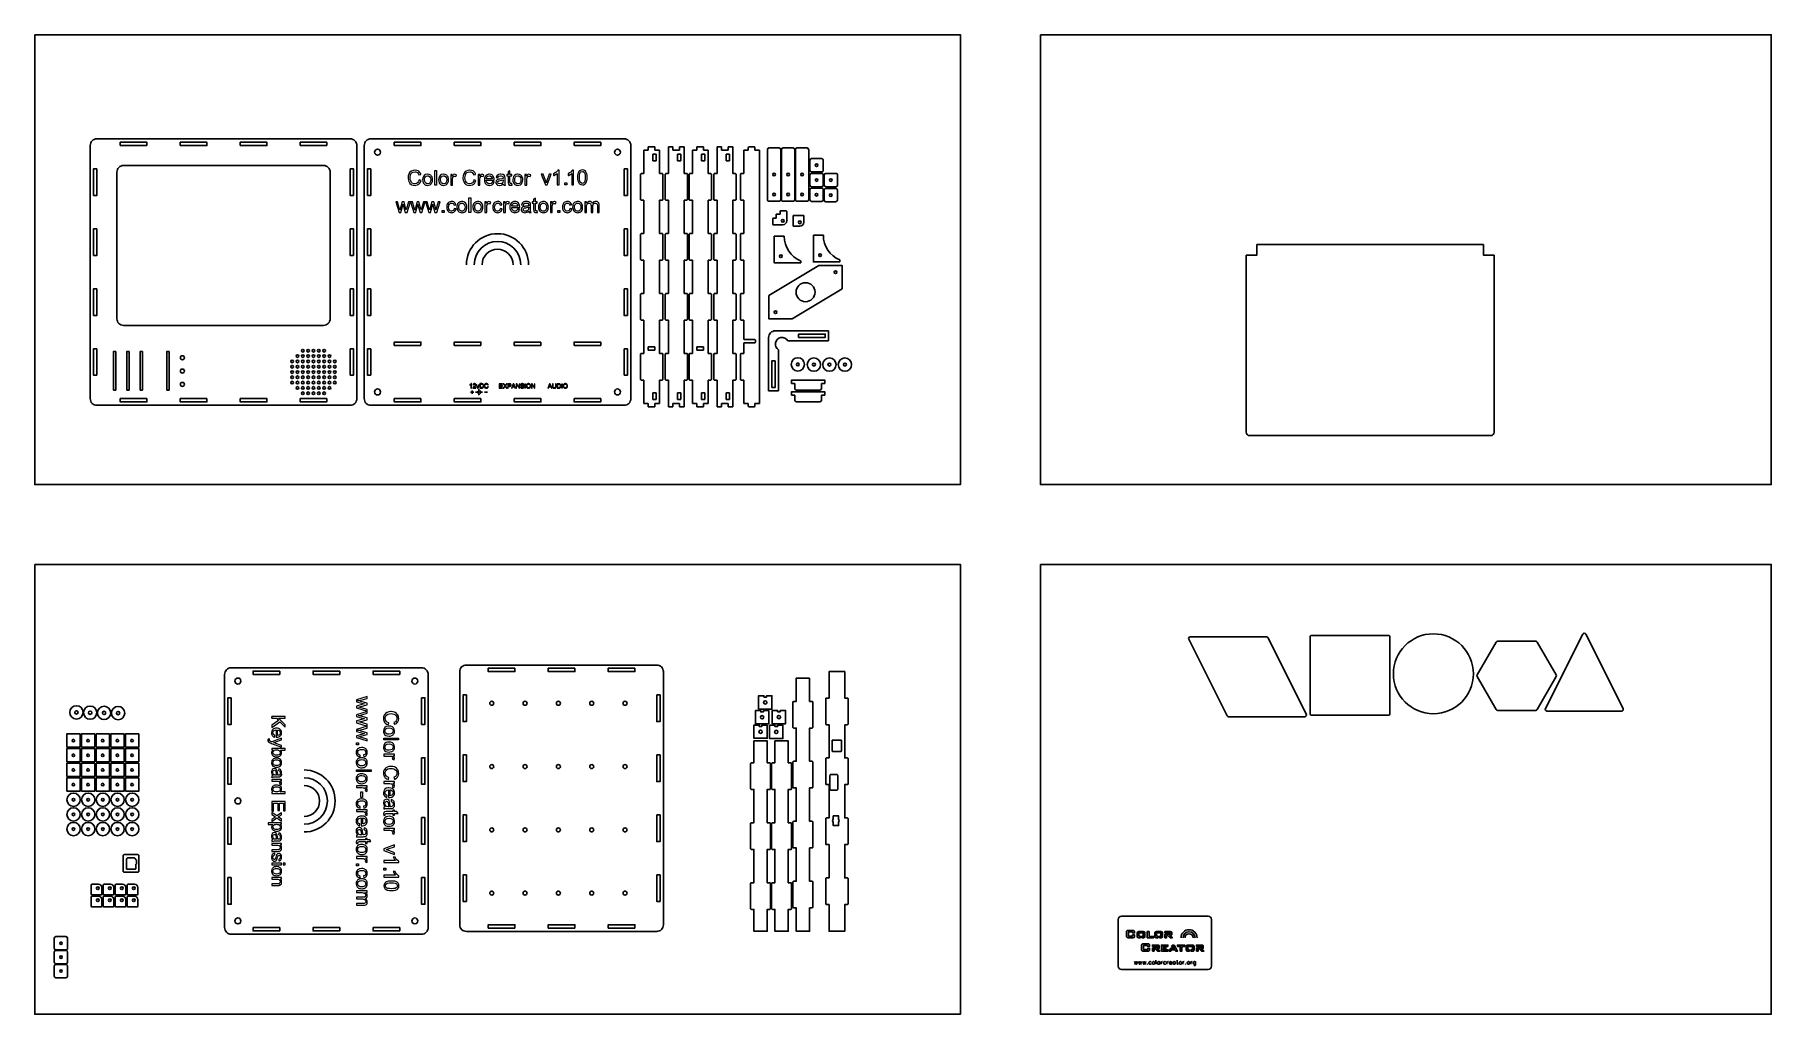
# Model space of a CAD drawing. Header units: inches. Extents: x 17812.8 to 17878, y 16362.7 to 16399.4.
import ezdxf

# ---------------------------------------------------------------- set-up
doc = ezdxf.new("R2010")
doc.units = ezdxf.units.IN
doc.header["$MEASUREMENT"] = 0
doc.layers.add('DEFAULT_LAYER', color=1, linetype='Continuous')

# ---------------------------------------------------------------- blocks, each defined once
blk = doc.blocks.new('*U20')
at = {"color": 3}
blk.add_lwpolyline([(-0.25, -0.25), (0.25, -0.25), (0.25, 0.25), (-0.25, 0.25)], close=True, dxfattribs=at)
at = {"color": 2}
blk.add_circle((0, 0), 0.05, dxfattribs=at)
blk = doc.blocks.new('*U21')
at = {"color": 0, "linetype": 'ByBlock', "lineweight": -2, "transparency": 16777216}
for p in [(0, 1.65), (0, 1.1), (0.55, 1.65), (0.55, 1.1), (1.1, 1.65), (1.1, 1.1), (1.65, 1.65), (1.65, 1.1), (2.2, 1.65), (2.2, 1.1), (0, 0.55), (0.55, 0.55), (1.1, 0.55), (1.65, 0.55), (2.2, 0.55), (0, 0), (0.55, 0), (1.1, 0), (1.65, 0), (2.2, 0)]:
    blk.add_blockref('*U20', p, dxfattribs=at)
blk = doc.blocks.new('*U22')
at = {"color": 2}
for radius in [0.25, 0.05]:
    blk.add_circle((0, 0), radius, dxfattribs=at)
blk = doc.blocks.new('*U23')
at = {"color": 0, "linetype": 'ByBlock', "lineweight": -2, "transparency": 16777216}
for p in [(0, 1.1), (0.55, 1.1), (1.1, 1.1), (1.65, 1.1), (2.2, 1.1), (0, 0.55), (0.55, 0.55), (1.1, 0.55), (1.65, 0.55), (2.2, 0.55), (0, 0), (0.55, 0), (1.1, 0), (1.65, 0), (2.2, 0)]:
    blk.add_blockref('*U22', p, dxfattribs=at)
blk = doc.blocks.new('*U24')
at = {"color": 2}
blk.add_lwpolyline([(0.075, 0.2), (-0.16875, 0.2, 0.41421356), (-0.2, 0.16875), (-0.2, -0.16875, 0.41421356), (-0.16875, -0.2), (0.16875, -0.2, 0.41421356), (0.2, -0.16875), (0.2, 0.075)], format="xyb", dxfattribs=at)
blk.add_circle((0.05, 0.05), 0.05, dxfattribs=at)
blk.add_circle((0.05, 0.05), 0.05, dxfattribs=at)
blk.add_arc((0.075, 0.075), 0.125, 0, 90, dxfattribs=at)
blk = doc.blocks.new('*U25')
at = {"color": 0, "linetype": 'ByBlock', "lineweight": -2, "transparency": 16777216}
for p in [(0, 0.45), (0, 0), (0.45, 0.45), (0.45, 0), (0.9, 0.45), (0.9, 0), (1.35, 0.45), (1.35, 0)]:
    blk.add_blockref('*U24', p, dxfattribs=at)

msp = doc.modelspace()

# ---------------------------------------------------------------- linework, layer by layer
at = {"color": 2}
for p, q in [((17817.042, 16395.288), (17816.042, 16395.288)), ((17822.792, 16395.288), (17823.792, 16395.288)), ((17835.681, 16395.11), (17835.681, 16394.235)), ((17835.681, 16395.11), (17835.851, 16395.11)), ((17835.851, 16395.11), (17835.851, 16395.235)), ((17835.851, 16395.235), (17835.976, 16395.235)), ((17835.976, 16395.235), (17836.101, 16395.235)), ((17836.146, 16394.96), (17836.026, 16394.96)), ((17836.026, 16394.96), (17836.026, 16394.71)), ((17836.101, 16395.235), (17836.101, 16395.11)), ((17836.101, 16395.11), (17836.271, 16395.11)), ((17836.146, 16394.96), (17836.146, 16394.71)), ((17836.271, 16395.11), (17836.271, 16394.235)), ((17836.606, 16395.235), (17836.606, 16394.235)), ((17836.606, 16395.235), (17836.776, 16395.235)), ((17836.776, 16395.11), (17836.776, 16395.235)), ((17836.776, 16395.235), (17836.776, 16395.11)), ((17836.901, 16395.11), (17836.776, 16395.11)), ((17836.776, 16395.11), (17837.026, 16395.11)), ((17837.071, 16394.96), (17836.951, 16394.96)), ((17836.951, 16394.96), (17836.951, 16394.71)), ((17837.026, 16395.235), (17837.196, 16395.235)), ((17837.026, 16395.11), (17837.026, 16395.235)), ((17837.071, 16394.71), (17837.071, 16394.96)), ((17837.196, 16395.235), (17837.196, 16394.235)), ((17837.506, 16395.11), (17837.506, 16394.235)), ((17837.506, 16395.11), (17837.676, 16395.11)), ((17837.676, 16395.11), (17837.676, 16395.235)), ((17837.676, 16395.235), (17837.801, 16395.235)), ((17837.801, 16395.235), (17837.926, 16395.235)), ((17837.971, 16394.96), (17837.851, 16394.96)), ((17837.851, 16394.96), (17837.851, 16394.71)), ((17837.926, 16395.235), (17837.926, 16395.11)), ((17837.926, 16395.11), (17838.096, 16395.11)), ((17837.971, 16394.96), (17837.971, 16394.71)), ((17838.096, 16395.11), (17838.096, 16394.235)), ((17838.431, 16395.235), (17838.431, 16394.235)), ((17838.431, 16395.235), (17838.601, 16395.235)), ((17838.601, 16395.11), (17838.601, 16395.235)), ((17838.601, 16395.235), (17838.601, 16395.11)), ((17838.726, 16395.11), (17838.601, 16395.11)), ((17838.601, 16395.11), (17838.851, 16395.11)), ((17838.896, 16394.96), (17838.776, 16394.96)), ((17838.776, 16394.96), (17838.776, 16394.71)), ((17838.851, 16395.235), (17839.021, 16395.235)), ((17838.851, 16395.11), (17838.851, 16395.235)), ((17838.896, 16394.71), (17838.896, 16394.96)), ((17839.021, 16395.235), (17839.021, 16394.235)), ((17839.43, 16394.235), (17839.43, 16395.11)), ((17839.43, 16395.11), (17839.6, 16395.11)), ((17839.6, 16395.11), (17839.6, 16395.202)), ((17839.632, 16395.235), (17839.817, 16395.235)), ((17839.85, 16395.202), (17839.85, 16395.11)), ((17839.85, 16395.11), (17840.02, 16395.11)), ((17840.02, 16395.11), (17840.02, 16385.61)), ((17840.378, 16395.196), (17840.753, 16395.196)), ((17840.906, 16395.196), (17841.281, 16395.196)), ((17841.427, 16395.196), (17841.802, 16395.196)), ((17836.026, 16394.71), (17836.146, 16394.71)), ((17836.951, 16394.71), (17837.071, 16394.71)), ((17837.851, 16394.71), (17837.971, 16394.71)), ((17838.776, 16394.71), (17838.896, 16394.71)), ((17841.914, 16394.359), (17841.914, 16394.734)), ((17841.911, 16393.254), (17841.911, 16393.629)), ((17841.914, 16393.805), (17841.914, 16394.18)), ((17842.448, 16393.805), (17842.448, 16394.18)), ((17835.681, 16393.235), (17835.681, 16391.985)), ((17836.271, 16393.235), (17836.271, 16391.985)), ((17836.606, 16393.235), (17836.606, 16391.985)), ((17837.196, 16393.235), (17837.196, 16391.985)), ((17837.506, 16393.235), (17837.506, 16391.985)), ((17838.096, 16393.235), (17838.096, 16391.985)), ((17838.431, 16393.235), (17838.431, 16391.985)), ((17839.021, 16393.235), (17839.021, 16391.985)), ((17839.43, 16393.235), (17839.43, 16391.985)), ((17842.441, 16393.24), (17842.441, 16393.615)), ((17840.519, 16392.536), (17840.519, 16392.336)), ((17840.544, 16392.561), (17840.644, 16392.561)), ((17840.644, 16392.561), (17840.644, 16392.711)), ((17840.794, 16392.711), (17840.644, 16392.711)), ((17840.794, 16392.811), (17840.794, 16392.711)), ((17841.019, 16392.836), (17840.819, 16392.836)), ((17841.044, 16392.711), (17841.044, 16392.811)), ((17841.044, 16392.461), (17841.044, 16392.711)), ((17841.281, 16392.257), (17841.281, 16392.657)), ((17841.681, 16392.657), (17841.281, 16392.657)), ((17841.681, 16392.407), (17841.681, 16392.657)), ((17840.644, 16392.311), (17840.544, 16392.311)), ((17840.574, 16391.633), (17840.574, 16391.883)), ((17840.949, 16391.883), (17840.574, 16391.883)), ((17840.644, 16392.311), (17840.894, 16392.311)), ((17841.281, 16392.257), (17841.531, 16392.257)), ((17842.041, 16391.671), (17842.041, 16391.921)), ((17842.416, 16391.921), (17842.041, 16391.921)), ((17835.681, 16390.985), (17835.681, 16389.735)), ((17836.271, 16390.985), (17836.271, 16389.735)), ((17836.606, 16390.985), (17836.606, 16389.735)), ((17837.196, 16390.985), (17837.196, 16389.735)), ((17837.506, 16390.985), (17837.506, 16389.735)), ((17838.096, 16390.985), (17838.096, 16389.735)), ((17838.431, 16390.985), (17838.431, 16389.735)), ((17839.021, 16390.985), (17839.021, 16389.735)), ((17839.43, 16390.985), (17839.43, 16389.735)), ((17840.374, 16389.658), (17842.249, 16390.783)), ((17841.565, 16390.883), (17841.449, 16390.883)), ((17841.565, 16390.96), (17841.565, 16390.883)), ((17843.124, 16390.783), (17842.249, 16390.783)), ((17843.124, 16390.783), (17842.249, 16390.783)), ((17843.124, 16390.783), (17842.624, 16390.783)), ((17843.031, 16390.921), (17842.916, 16390.921)), ((17843.031, 16390.998), (17843.031, 16390.921)), ((17843.124, 16390.783), (17843.124, 16389.908)), ((17843.124, 16389.908), (17841.249, 16388.783)), ((17840.374, 16389.533), (17840.374, 16389.658)), ((17840.374, 16388.783), (17840.374, 16389.658)), ((17840.374, 16388.783), (17840.374, 16389.658)), ((17840.374, 16388.783), (17840.374, 16389.283)), ((17835.681, 16388.735), (17835.681, 16387.485)), ((17836.271, 16388.735), (17836.271, 16387.485)), ((17836.606, 16388.735), (17836.606, 16387.485)), ((17837.196, 16388.735), (17837.196, 16387.485)), ((17837.506, 16388.735), (17837.506, 16387.485)), ((17838.096, 16388.735), (17838.096, 16387.485)), ((17838.431, 16388.735), (17838.431, 16387.485)), ((17839.021, 16388.735), (17839.021, 16387.485)), ((17839.43, 16388.735), (17839.43, 16388.042)), ((17840.374, 16388.783), (17841.249, 16388.783)), ((17826.319, 16387.788), (17827.319, 16387.788)), ((17828.569, 16387.788), (17829.569, 16387.788)), ((17834.069, 16387.788), (17833.069, 16387.788)), ((17839.43, 16387.852), (17839.43, 16387.485)), ((17839.462, 16388.01), (17839.837, 16388.01)), ((17839.837, 16387.885), (17839.462, 16387.885)), ((17839.87, 16387.977), (17839.87, 16387.917)), ((17842.613, 16387.958), (17841.08, 16387.958)), ((17842.488, 16388.333), (17842.613, 16388.333)), ((17842.613, 16388.333), (17842.613, 16387.958)), ((17815.167, 16386.663), (17815.167, 16387.663)), ((17825.444, 16386.663), (17825.444, 16387.663)), ((17835.851, 16387.735), (17836.101, 16387.735)), ((17835.851, 16387.61), (17835.851, 16387.735)), ((17835.851, 16387.61), (17836.101, 16387.61)), ((17836.101, 16387.735), (17836.101, 16387.61)), ((17837.676, 16387.735), (17837.926, 16387.735)), ((17837.676, 16387.61), (17837.676, 16387.735)), ((17837.676, 16387.61), (17837.926, 16387.61)), ((17837.926, 16387.735), (17837.926, 16387.61)), ((17840.738, 16386.083), (17840.738, 16387.617)), ((17835.681, 16386.485), (17835.681, 16385.61)), ((17836.271, 16386.485), (17836.271, 16385.61)), ((17836.606, 16386.485), (17836.606, 16385.485)), ((17837.196, 16386.485), (17837.196, 16385.485)), ((17837.506, 16386.485), (17837.506, 16385.61)), ((17838.096, 16386.485), (17838.096, 16385.61)), ((17838.431, 16386.485), (17838.431, 16385.485)), ((17839.021, 16386.485), (17839.021, 16385.485)), ((17839.43, 16386.485), (17839.43, 16385.61)), ((17815.875, 16386.103), (17815.785, 16386.103)), ((17816.375, 16386.103), (17816.285, 16386.103)), ((17816.875, 16386.103), (17816.785, 16386.103)), ((17817.875, 16386.103), (17817.785, 16386.103)), ((17836.026, 16385.76), (17836.026, 16386.01)), ((17836.026, 16386.01), (17836.146, 16386.01)), ((17836.146, 16385.76), (17836.146, 16386.01)), ((17836.951, 16385.76), (17836.951, 16386.01)), ((17836.951, 16386.01), (17837.071, 16386.01)), ((17837.071, 16386.01), (17837.071, 16385.76)), ((17837.851, 16385.76), (17837.851, 16386.01)), ((17837.851, 16386.01), (17837.971, 16386.01)), ((17837.971, 16385.76), (17837.971, 16386.01)), ((17838.776, 16385.76), (17838.776, 16386.01)), ((17838.776, 16386.01), (17838.896, 16386.01)), ((17838.896, 16386.01), (17838.896, 16385.76)), ((17840.363, 16386.208), (17840.363, 16386.083)), ((17840.363, 16386.083), (17840.738, 16386.083)), ((17816.042, 16385.788), (17817.042, 16385.788)), ((17818.292, 16385.788), (17819.292, 16385.788)), ((17826.319, 16385.788), (17827.319, 16385.788)), ((17828.569, 16385.788), (17829.569, 16385.788)), ((17835.681, 16385.61), (17835.851, 16385.61)), ((17835.851, 16385.61), (17835.851, 16385.485)), ((17835.851, 16385.485), (17835.976, 16385.485)), ((17835.976, 16385.485), (17836.101, 16385.485)), ((17836.146, 16385.76), (17836.026, 16385.76)), ((17836.101, 16385.61), (17836.271, 16385.61)), ((17836.101, 16385.485), (17836.101, 16385.61)), ((17836.606, 16385.485), (17836.776, 16385.485)), ((17836.901, 16385.61), (17836.776, 16385.61)), ((17836.776, 16385.61), (17836.776, 16385.485)), ((17836.776, 16385.485), (17836.776, 16385.61)), ((17836.776, 16385.61), (17837.026, 16385.61)), ((17837.071, 16385.76), (17836.951, 16385.76)), ((17837.026, 16385.61), (17837.026, 16385.485)), ((17837.026, 16385.485), (17837.196, 16385.485)), ((17837.506, 16385.61), (17837.676, 16385.61)), ((17837.676, 16385.61), (17837.676, 16385.485)), ((17837.676, 16385.485), (17837.801, 16385.485)), ((17837.801, 16385.485), (17837.926, 16385.485)), ((17837.971, 16385.76), (17837.851, 16385.76)), ((17837.926, 16385.61), (17838.096, 16385.61)), ((17837.926, 16385.485), (17837.926, 16385.61)), ((17838.431, 16385.485), (17838.601, 16385.485)), ((17838.726, 16385.61), (17838.601, 16385.61)), ((17838.601, 16385.61), (17838.601, 16385.485)), ((17838.601, 16385.485), (17838.601, 16385.61)), ((17838.601, 16385.61), (17838.851, 16385.61)), ((17838.896, 16385.76), (17838.776, 16385.76)), ((17838.851, 16385.61), (17838.851, 16385.485)), ((17838.851, 16385.485), (17839.021, 16385.485)), ((17839.6, 16385.61), (17839.43, 16385.61)), ((17839.6, 16385.517), (17839.6, 16385.61)), ((17839.632, 16385.485), (17839.817, 16385.485)), ((17840.02, 16385.61), (17839.85, 16385.61)), ((17839.85, 16385.61), (17839.85, 16385.517)), ((17816.622, 16368.481), (17816.652, 16368.481)), ((17816.652, 16368.316), (17816.622, 16368.316)), ((17816.652, 16368.316), (17816.652, 16368.481)), ((17813.631, 16365.599), (17814.006, 16365.599)), ((17813.631, 16365.079), (17814.006, 16365.079)), ((17813.631, 16364.556), (17814.006, 16364.556))]:
    msp.add_line(p, q, dxfattribs=at)
at = {"color": 5}
for p, q in [((17829.302, 16386.031), (17829.187, 16386.031)), ((17829.245, 16386.088), (17829.245, 16385.973)), ((17829.445, 16386.031), (17829.373, 16386.031)), ((17829.561, 16386.031), (17829.633, 16386.031)), ((17829.648, 16386.338), (17829.66, 16386.326)), ((17829.818, 16386.031), (17829.704, 16386.031)), ((17821.727, 16373.858), (17821.727, 16373.792)), ((17822.021, 16367.526), (17822.055, 16367.541))]:
    msp.add_line(p, q, dxfattribs=at)
at = {"color": 1}
for p, q in [((17869.502, 16374.155), (17870.901, 16376.953)), ((17871.013, 16376.953), (17872.412, 16374.155)), ((17872.356, 16374.064), (17869.558, 16374.064)), ((17854.309, 16365.61), (17854.309, 16365.558)), ((17854.359, 16365.61), (17854.359, 16365.558)), ((17854.971, 16365.61), (17854.971, 16365.558)), ((17855.021, 16365.61), (17855.021, 16365.558)), ((17855.45, 16365.17), (17855.507, 16365.17)), ((17855.529, 16365.211), (17855.474, 16365.211)), ((17856.149, 16365.105), (17856.149, 16365.053)), ((17856.199, 16365.105), (17856.199, 16365.053))]:
    msp.add_line(p, q, dxfattribs=at)
at = {"color": 6}
for points in [[(17812.836, 16399.446), (17847.557, 16399.446), (17847.557, 16382.565), (17812.836, 16382.565)], [(17850.557, 16399.446), (17877.97, 16399.446), (17877.97, 16382.565), (17850.557, 16382.565)], [(17812.836, 16379.565), (17847.557, 16379.565), (17847.557, 16362.684), (17812.836, 16362.684)], [(17850.557, 16379.565), (17877.97, 16379.565), (17877.97, 16362.684), (17850.557, 16362.684)]]:
    msp.add_lwpolyline(points, close=True, dxfattribs=at)
at = {"color": 2}
for points in [[(17815.167, 16395.538), (17824.667, 16395.538, -0.414214), (17824.917, 16395.288), (17824.917, 16385.788, -0.414214), (17824.667, 16385.538), (17815.167, 16385.538, -0.414214), (17814.917, 16385.788), (17814.917, 16395.288, -0.414214)], [(17825.444, 16395.538), (17834.944, 16395.538, -0.414214), (17835.194, 16395.288), (17835.194, 16385.788, -0.414214), (17834.944, 16385.538), (17825.444, 16385.538, -0.414214), (17825.194, 16385.788), (17825.194, 16395.288, -0.414214)], [(17816.167, 16394.538), (17823.667, 16394.538, -0.414214), (17823.917, 16394.288), (17823.917, 16388.788, -0.414214), (17823.667, 16388.538), (17816.167, 16388.538, -0.414214), (17815.917, 16388.788), (17815.917, 16394.288, -0.414214)], [(17816.154, 16368.645, -0.414214), (17816.185, 16368.676), (17816.709, 16368.676, -0.414214), (17816.74, 16368.645), (17816.74, 16368.046, -0.414214), (17816.709, 16368.015), (17816.185, 16368.015, -0.414214), (17816.154, 16368.046)]]:
    msp.add_lwpolyline(points, format="xyb", close=True, dxfattribs=at)
for points in [[(17817.042, 16395.288), (17817.042, 16395.413), (17816.042, 16395.413), (17816.042, 16395.288)], [(17823.792, 16395.288), (17823.792, 16395.413), (17822.792, 16395.413), (17822.792, 16395.288)], [(17840.574, 16391.633), (17840.574, 16390.883), (17841.449, 16390.883)], [(17842.041, 16391.671), (17842.041, 16390.921), (17842.916, 16390.921)], [(17843.124, 16390.033), (17843.124, 16390.783), (17842.249, 16390.783)], [(17840.374, 16389.533), (17840.374, 16388.783), (17841.249, 16388.783)], [(17827.319, 16387.788), (17827.319, 16387.913), (17826.319, 16387.913), (17826.319, 16387.788)], [(17829.569, 16387.788), (17829.569, 16387.913), (17828.569, 16387.913), (17828.569, 16387.788)], [(17834.069, 16387.788), (17834.069, 16387.913), (17833.069, 16387.913), (17833.069, 16387.788)], [(17815.167, 16386.663), (17815.042, 16386.663), (17815.042, 16387.663), (17815.167, 16387.663)], [(17815.785, 16386.103), (17815.785, 16387.553), (17815.875, 16387.553), (17815.875, 16386.103)], [(17816.285, 16386.103), (17816.285, 16387.553), (17816.375, 16387.553), (17816.375, 16386.103)], [(17816.785, 16386.103), (17816.785, 16387.553), (17816.875, 16387.553), (17816.875, 16386.103)], [(17817.785, 16386.103), (17817.785, 16387.553), (17817.875, 16387.553), (17817.875, 16386.103)], [(17824.667, 16386.663), (17824.792, 16386.663), (17824.792, 16387.663), (17824.667, 16387.663)], [(17824.667, 16387.663), (17824.667, 16386.663)], [(17825.444, 16386.663), (17825.319, 16386.663), (17825.319, 16387.663), (17825.444, 16387.663)], [(17834.944, 16386.663), (17835.069, 16386.663), (17835.069, 16387.663), (17834.944, 16387.663)], [(17834.944, 16387.663), (17834.944, 16386.663)], [(17842.346, 16386.361), (17842.471, 16386.361), (17842.471, 16386.486), (17841.221, 16386.486), (17841.221, 16386.361), (17841.346, 16386.361)], [(17842.346, 16385.922), (17842.471, 16385.922), (17842.471, 16386.047), (17841.221, 16386.047), (17841.221, 16385.922), (17841.346, 16385.922)], [(17817.042, 16385.788), (17817.042, 16385.663), (17816.042, 16385.663), (17816.042, 16385.788)], [(17819.292, 16385.788), (17819.292, 16385.663), (17818.292, 16385.663), (17818.292, 16385.788)], [(17823.792, 16385.788), (17823.792, 16385.663), (17822.792, 16385.663), (17822.792, 16385.788)], [(17823.792, 16385.788), (17822.792, 16385.788)], [(17827.319, 16385.788), (17827.319, 16385.663), (17826.319, 16385.663), (17826.319, 16385.788)], [(17829.569, 16385.788), (17829.569, 16385.663), (17828.569, 16385.663), (17828.569, 16385.788)], [(17834.069, 16385.788), (17834.069, 16385.663), (17833.069, 16385.663), (17833.069, 16385.788)], [(17834.069, 16385.788), (17833.069, 16385.788)], [(17839.81, 16372.941), (17840.31, 16372.94), (17839.81, 16372.94), (17840.31, 16372.941)], [(17840.602, 16372.941), (17841.102, 16372.94), (17840.602, 16372.94), (17841.102, 16372.941)]]:
    msp.add_lwpolyline(points, dxfattribs=at)
for points in [[(17818.292, 16395.288), (17819.292, 16395.288), (17819.292, 16395.413), (17818.292, 16395.413)], [(17820.542, 16395.288), (17821.542, 16395.288), (17821.542, 16395.413), (17820.542, 16395.413)], [(17826.319, 16395.288), (17827.319, 16395.288), (17827.319, 16395.413), (17826.319, 16395.413)], [(17828.569, 16395.288), (17829.569, 16395.288), (17829.569, 16395.413), (17828.569, 16395.413)], [(17830.819, 16395.288), (17831.819, 16395.288), (17831.819, 16395.413), (17830.819, 16395.413)], [(17833.069, 16395.288), (17834.069, 16395.288), (17834.069, 16395.413), (17833.069, 16395.413)], [(17815.167, 16394.413), (17815.167, 16393.413), (17815.042, 16393.413), (17815.042, 16394.413)], [(17824.667, 16394.413), (17824.667, 16393.413), (17824.792, 16393.413), (17824.792, 16394.413)], [(17825.444, 16394.413), (17825.444, 16393.413), (17825.319, 16393.413), (17825.319, 16394.413)], [(17834.944, 16394.413), (17834.944, 16393.413), (17835.069, 16393.413), (17835.069, 16394.413)], [(17815.167, 16392.163), (17815.167, 16391.163), (17815.042, 16391.163), (17815.042, 16392.163)], [(17824.667, 16392.163), (17824.667, 16391.163), (17824.792, 16391.163), (17824.792, 16392.163)], [(17825.444, 16392.163), (17825.444, 16391.163), (17825.319, 16391.163), (17825.319, 16392.163)], [(17834.944, 16392.163), (17834.944, 16391.163), (17835.069, 16391.163), (17835.069, 16392.163)], [(17815.167, 16389.913), (17815.167, 16388.913), (17815.042, 16388.913), (17815.042, 16389.913)], [(17824.667, 16389.913), (17824.667, 16388.913), (17824.792, 16388.913), (17824.792, 16389.913)], [(17825.444, 16389.913), (17825.444, 16388.913), (17825.319, 16388.913), (17825.319, 16389.913)], [(17834.944, 16389.913), (17834.944, 16388.913), (17835.069, 16388.913), (17835.069, 16389.913)], [(17831.819, 16387.913), (17830.819, 16387.913), (17830.819, 16387.788), (17831.819, 16387.788)], [(17841.488, 16388.083), (17842.488, 16388.083), (17842.488, 16388.208), (17841.488, 16388.208)], [(17840.613, 16387.208), (17840.613, 16386.208), (17840.488, 16386.208), (17840.488, 16387.208)], [(17820.542, 16385.788), (17821.542, 16385.788), (17821.542, 16385.663), (17820.542, 16385.663)], [(17830.819, 16385.788), (17831.819, 16385.788), (17831.819, 16385.663), (17830.819, 16385.663)], [(17822.025, 16375.564), (17821.025, 16375.564), (17821.025, 16375.439), (17822.025, 16375.439)], [(17824.275, 16375.564), (17823.275, 16375.564), (17823.275, 16375.439), (17824.275, 16375.439)], [(17826.525, 16375.564), (17825.525, 16375.564), (17825.525, 16375.439), (17826.525, 16375.439)], [(17830.845, 16375.667), (17829.845, 16375.667), (17829.845, 16375.542), (17830.845, 16375.542)], [(17833.095, 16375.667), (17832.095, 16375.667), (17832.095, 16375.542), (17833.095, 16375.542)], [(17835.345, 16375.667), (17834.345, 16375.667), (17834.345, 16375.542), (17835.345, 16375.542)], [(17841.899, 16375.302), (17841.399, 16375.302)], [(17820.206, 16374.564), (17820.206, 16373.564), (17820.081, 16373.564), (17820.081, 16374.564)], [(17827.343, 16374.564), (17827.343, 16373.564), (17827.468, 16373.564), (17827.468, 16374.564)], [(17829.026, 16374.667), (17829.026, 16373.667), (17828.901, 16373.667), (17828.901, 16374.667)], [(17836.164, 16374.667), (17836.164, 16373.667), (17836.289, 16373.667), (17836.289, 16374.667)], [(17839.989, 16374.137), (17839.989, 16374.637), (17840.189, 16374.637), (17840.189, 16374.587), (17840.239, 16374.587), (17840.289, 16374.587), (17840.289, 16374.637), (17840.489, 16374.637), (17840.489, 16374.137)], [(17840.31, 16373.54), (17840.31, 16373.04), (17839.81, 16373.04), (17839.81, 16373.54), (17840.01, 16373.54), (17840.01, 16373.49), (17840.06, 16373.49), (17840.11, 16373.49), (17840.11, 16373.54)], [(17840.367, 16374.083), (17840.367, 16373.583), (17839.867, 16373.583), (17839.867, 16374.083), (17840.067, 16374.083), (17840.067, 16374.033), (17840.117, 16374.033), (17840.167, 16374.033), (17840.167, 16374.083)], [(17840.652, 16373.48), (17840.702, 16373.48), (17840.702, 16373.53), (17840.902, 16373.53), (17840.902, 16373.03), (17840.402, 16373.03), (17840.402, 16373.53), (17840.602, 16373.53), (17840.602, 16373.48)], [(17840.751, 16374.035), (17840.801, 16374.035), (17840.801, 16374.085), (17841.001, 16374.085), (17841.001, 16373.585), (17840.501, 16373.585), (17840.501, 16374.085), (17840.701, 16374.085), (17840.701, 16374.035)], [(17820.206, 16372.314), (17820.206, 16371.314), (17820.081, 16371.314), (17820.081, 16372.314)], [(17827.343, 16372.314), (17827.343, 16371.314), (17827.468, 16371.314), (17827.468, 16372.314)], [(17829.026, 16372.417), (17829.026, 16371.417), (17828.901, 16371.417), (17828.901, 16372.417)], [(17836.164, 16372.417), (17836.164, 16371.417), (17836.289, 16371.417), (17836.289, 16372.417)], [(17820.206, 16370.064), (17820.206, 16369.064), (17820.081, 16369.064), (17820.081, 16370.064)], [(17827.343, 16370.064), (17827.343, 16369.064), (17827.468, 16369.064), (17827.468, 16370.064)], [(17829.026, 16370.167), (17829.026, 16369.167), (17828.901, 16369.167), (17828.901, 16370.167)], [(17836.164, 16370.167), (17836.164, 16369.167), (17836.289, 16369.167), (17836.289, 16370.167)], [(17820.206, 16367.814), (17820.206, 16366.814), (17820.081, 16366.814), (17820.081, 16367.814)], [(17827.343, 16367.814), (17827.343, 16366.814), (17827.468, 16366.814), (17827.468, 16367.814)], [(17829.026, 16367.917), (17829.026, 16366.917), (17828.901, 16366.917), (17828.901, 16367.917)], [(17836.164, 16367.917), (17836.164, 16366.917), (17836.289, 16366.917), (17836.289, 16367.917)], [(17822.025, 16365.814), (17821.025, 16365.814), (17821.025, 16365.939), (17822.025, 16365.939)], [(17824.275, 16365.814), (17823.275, 16365.814), (17823.275, 16365.939), (17824.275, 16365.939)], [(17826.525, 16365.814), (17825.525, 16365.814), (17825.525, 16365.939), (17826.525, 16365.939)], [(17830.845, 16365.917), (17829.845, 16365.917), (17829.845, 16366.042), (17830.845, 16366.042)], [(17833.095, 16365.917), (17832.095, 16365.917), (17832.095, 16366.042), (17833.095, 16366.042)], [(17835.345, 16365.917), (17834.345, 16365.917), (17834.345, 16366.042), (17835.345, 16366.042)], [(17841.899, 16365.802), (17841.399, 16365.802)]]:
    msp.add_lwpolyline(points, close=True, dxfattribs=at)
for points in [[(17840.315, 16395.134), (17840.315, 16393.259, 0.414214), (17840.378, 16393.196), (17840.753, 16393.196, 0.414214), (17840.815, 16393.259), (17840.815, 16395.134)], [(17840.843, 16395.134), (17840.843, 16393.259, 0.414214), (17840.906, 16393.196), (17841.281, 16393.196, 0.414214), (17841.343, 16393.259), (17841.343, 16395.134)], [(17841.365, 16395.134), (17841.365, 16393.259, 0.414214), (17841.427, 16393.196), (17841.802, 16393.196, 0.414214), (17841.865, 16393.259), (17841.865, 16395.134)], [(17841.977, 16394.297), (17842.352, 16394.297, 0.414214), (17842.414, 16394.359), (17842.414, 16394.734, 0.414214), (17842.352, 16394.797), (17841.977, 16394.797)], [(17835.681, 16393.235), (17835.589, 16393.235, -0.414214), (17835.556, 16393.267), (17835.556, 16394.202, -0.414214), (17835.589, 16394.235), (17835.681, 16394.235)], [(17836.271, 16393.235), (17836.364, 16393.235, 0.414214), (17836.396, 16393.267), (17836.396, 16394.202, 0.414214), (17836.364, 16394.235), (17836.271, 16394.235)], [(17836.606, 16393.235), (17836.514, 16393.235, -0.414214), (17836.481, 16393.267), (17836.481, 16394.202, -0.414214), (17836.514, 16394.235), (17836.606, 16394.235)], [(17837.196, 16393.235), (17837.289, 16393.235, 0.414214), (17837.321, 16393.267), (17837.321, 16394.202, 0.414214), (17837.289, 16394.235), (17837.196, 16394.235)], [(17837.506, 16393.235), (17837.413, 16393.235, -0.414214), (17837.381, 16393.267), (17837.381, 16394.202, -0.414214), (17837.413, 16394.235), (17837.506, 16394.235)], [(17838.096, 16393.235), (17838.188, 16393.235, 0.414214), (17838.221, 16393.267), (17838.221, 16394.202, 0.414214), (17838.188, 16394.235), (17838.096, 16394.235)], [(17838.431, 16393.235), (17838.338, 16393.235, -0.414214), (17838.306, 16393.267), (17838.306, 16394.202, -0.414214), (17838.338, 16394.235), (17838.431, 16394.235)], [(17839.021, 16393.235), (17839.113, 16393.235, 0.414214), (17839.146, 16393.267), (17839.146, 16394.202, 0.414214), (17839.113, 16394.235), (17839.021, 16394.235)], [(17839.43, 16393.235), (17839.337, 16393.235, -0.414214), (17839.305, 16393.267), (17839.305, 16394.202, -0.414214), (17839.337, 16394.235), (17839.43, 16394.235)], [(17841.974, 16393.192), (17842.349, 16393.192, 0.414214), (17842.411, 16393.254), (17842.411, 16393.629, 0.414214), (17842.349, 16393.692), (17841.974, 16393.692)], [(17841.977, 16393.742), (17842.352, 16393.742, 0.414214), (17842.414, 16393.805), (17842.414, 16394.18, 0.414214), (17842.352, 16394.242), (17841.977, 16394.242)], [(17842.503, 16393.178), (17842.878, 16393.178, 0.414214), (17842.941, 16393.24), (17842.941, 16393.615, 0.414214), (17842.878, 16393.678), (17842.503, 16393.678)], [(17842.511, 16393.742), (17842.886, 16393.742, 0.414214), (17842.948, 16393.805), (17842.948, 16394.18, 0.414214), (17842.886, 16394.242), (17842.511, 16394.242)], [(17835.681, 16390.985), (17835.589, 16390.985, -0.414214), (17835.556, 16391.017), (17835.556, 16391.952, -0.414214), (17835.589, 16391.985), (17835.681, 16391.985)], [(17836.271, 16390.985), (17836.364, 16390.985, 0.414214), (17836.396, 16391.017), (17836.396, 16391.952, 0.414214), (17836.364, 16391.985), (17836.271, 16391.985)], [(17836.606, 16390.985), (17836.514, 16390.985, -0.414214), (17836.481, 16391.017), (17836.481, 16391.952, -0.414214), (17836.514, 16391.985), (17836.606, 16391.985)], [(17837.196, 16390.985), (17837.289, 16390.985, 0.414214), (17837.321, 16391.017), (17837.321, 16391.952, 0.414214), (17837.289, 16391.985), (17837.196, 16391.985)], [(17837.506, 16390.985), (17837.413, 16390.985, -0.414214), (17837.381, 16391.017), (17837.381, 16391.952, -0.414214), (17837.413, 16391.985), (17837.506, 16391.985)], [(17838.096, 16390.985), (17838.188, 16390.985, 0.414214), (17838.221, 16391.017), (17838.221, 16391.952, 0.414214), (17838.188, 16391.985), (17838.096, 16391.985)], [(17838.431, 16390.985), (17838.338, 16390.985, -0.414214), (17838.306, 16391.017), (17838.306, 16391.952, -0.414214), (17838.338, 16391.985), (17838.431, 16391.985)], [(17839.021, 16390.985), (17839.113, 16390.985, 0.414214), (17839.146, 16391.017), (17839.146, 16391.952, 0.414214), (17839.113, 16391.985), (17839.021, 16391.985)], [(17839.43, 16390.985), (17839.337, 16390.985, -0.414214), (17839.305, 16391.017), (17839.305, 16391.952, -0.414214), (17839.337, 16391.985), (17839.43, 16391.985)], [(17835.681, 16388.735), (17835.589, 16388.735, -0.414214), (17835.556, 16388.767), (17835.556, 16389.702, -0.414214), (17835.589, 16389.735), (17835.681, 16389.735)], [(17836.271, 16388.735), (17836.364, 16388.735, 0.414214), (17836.396, 16388.767), (17836.396, 16389.702, 0.414214), (17836.364, 16389.735), (17836.271, 16389.735)], [(17836.606, 16388.735), (17836.514, 16388.735, -0.414214), (17836.481, 16388.767), (17836.481, 16389.702, -0.414214), (17836.514, 16389.735), (17836.606, 16389.735)], [(17837.196, 16388.735), (17837.289, 16388.735, 0.414214), (17837.321, 16388.767), (17837.321, 16389.702, 0.414214), (17837.289, 16389.735), (17837.196, 16389.735)], [(17837.506, 16388.735), (17837.413, 16388.735, -0.414214), (17837.381, 16388.767), (17837.381, 16389.702, -0.414214), (17837.413, 16389.735), (17837.506, 16389.735)], [(17838.096, 16388.735), (17838.188, 16388.735, 0.414214), (17838.221, 16388.767), (17838.221, 16389.702, 0.414214), (17838.188, 16389.735), (17838.096, 16389.735)], [(17838.431, 16388.735), (17838.338, 16388.735, -0.414214), (17838.306, 16388.767), (17838.306, 16389.702, -0.414214), (17838.338, 16389.735), (17838.431, 16389.735)], [(17839.021, 16388.735), (17839.113, 16388.735, 0.414214), (17839.146, 16388.767), (17839.146, 16389.702, 0.414214), (17839.113, 16389.735), (17839.021, 16389.735)], [(17839.43, 16388.735), (17839.337, 16388.735, -0.414214), (17839.305, 16388.767), (17839.305, 16389.702, -0.414214), (17839.337, 16389.735), (17839.43, 16389.735)], [(17840.363, 16386.083), (17840.363, 16388.083, -0.414214), (17840.613, 16388.333), (17842.613, 16388.333)], [(17835.681, 16386.485), (17835.589, 16386.485, -0.414214), (17835.556, 16386.517), (17835.556, 16387.452, -0.414214), (17835.589, 16387.485), (17835.681, 16387.485)], [(17836.271, 16386.485), (17836.364, 16386.485, 0.414214), (17836.396, 16386.517), (17836.396, 16387.452, 0.414214), (17836.364, 16387.485), (17836.271, 16387.485)], [(17836.606, 16386.485), (17836.514, 16386.485, -0.414214), (17836.481, 16386.517), (17836.481, 16387.452, -0.414214), (17836.514, 16387.485), (17836.606, 16387.485)], [(17837.196, 16386.485), (17837.289, 16386.485, 0.414214), (17837.321, 16386.517), (17837.321, 16387.452, 0.414214), (17837.289, 16387.485), (17837.196, 16387.485)], [(17837.506, 16386.485), (17837.413, 16386.485, -0.414214), (17837.381, 16386.517), (17837.381, 16387.452, -0.414214), (17837.413, 16387.485), (17837.506, 16387.485)], [(17838.096, 16386.485), (17838.188, 16386.485, 0.414214), (17838.221, 16386.517), (17838.221, 16387.452, 0.414214), (17838.188, 16387.485), (17838.096, 16387.485)], [(17838.431, 16386.485), (17838.338, 16386.485, -0.414214), (17838.306, 16386.517), (17838.306, 16387.452, -0.414214), (17838.338, 16387.485), (17838.431, 16387.485)], [(17839.021, 16386.485), (17839.113, 16386.485, 0.414214), (17839.146, 16386.517), (17839.146, 16387.452, 0.414214), (17839.113, 16387.485), (17839.021, 16387.485)], [(17839.43, 16386.485), (17839.337, 16386.485, -0.414214), (17839.305, 16386.517), (17839.305, 16387.452, -0.414214), (17839.337, 16387.485), (17839.43, 16387.485)], [(17841.346, 16386.361), (17841.346, 16386.173, 0.414214), (17841.409, 16386.111), (17842.284, 16386.111, 0.414213), (17842.346, 16386.173), (17842.346, 16386.361)], [(17841.346, 16385.922), (17841.346, 16385.735, 0.414214), (17841.409, 16385.672), (17842.284, 16385.672, 0.414213), (17842.346, 16385.735), (17842.346, 16385.922)], [(17827.593, 16375.439, 0.414214), (17827.343, 16375.689), (17820.206, 16375.689, 0.414214), (17819.956, 16375.439), (17819.956, 16365.939, 0.414214), (17820.206, 16365.689), (17827.343, 16365.689, 0.414214), (17827.593, 16365.939), (17827.593, 16375.439)], [(17836.414, 16375.542, 0.414214), (17836.164, 16375.792), (17829.026, 16375.792, 0.414214), (17828.776, 16375.542), (17828.776, 16366.042, 0.414214), (17829.026, 16365.792), (17836.164, 16365.792, 0.414214), (17836.414, 16366.042), (17836.414, 16375.542)], [(17841.399, 16375.302), (17841.399, 16374.427), (17841.307, 16374.427, 0.414214), (17841.274, 16374.395), (17841.274, 16373.46, 0.414214), (17841.307, 16373.427), (17841.399, 16373.427), (17841.399, 16372.177), (17841.307, 16372.177, 0.414214), (17841.274, 16372.145), (17841.274, 16371.21, 0.414214), (17841.307, 16371.177), (17841.399, 16371.177), (17841.399, 16369.927), (17841.307, 16369.927, 0.414214), (17841.274, 16369.895), (17841.274, 16368.96, 0.414214), (17841.307, 16368.927), (17841.399, 16368.927), (17841.399, 16367.677), (17841.307, 16367.677, 0.414214), (17841.274, 16367.645), (17841.274, 16366.71, 0.414214), (17841.307, 16366.677), (17841.399, 16366.677), (17841.399, 16365.802), (17841.899, 16365.802), (17841.899, 16366.677), (17841.992, 16366.677, 0.414214), (17842.024, 16366.71), (17842.024, 16367.645, 0.414214), (17841.992, 16367.677), (17841.899, 16367.677), (17841.899, 16368.927), (17841.992, 16368.927, 0.414214), (17842.024, 16368.96), (17842.024, 16369.895, 0.414214), (17841.992, 16369.927), (17841.899, 16369.927), (17841.899, 16371.177), (17841.992, 16371.177, 0.414214), (17842.024, 16371.21), (17842.024, 16372.145, 0.414214), (17841.992, 16372.177), (17841.899, 16372.177), (17841.899, 16373.427), (17841.992, 16373.427, 0.414214), (17842.024, 16373.46), (17842.024, 16374.395, 0.414214), (17841.992, 16374.427), (17841.899, 16374.427), (17841.899, 16375.302)], [(17840.31, 16365.802), (17840.31, 16366.621), (17840.403, 16366.621, 0.414214), (17840.435, 16366.654), (17840.435, 16367.589, 0.414214), (17840.403, 16367.621), (17840.31, 16367.621), (17840.31, 16368.871), (17840.403, 16368.871, 0.414214), (17840.435, 16368.904), (17840.435, 16369.839, 0.414214), (17840.403, 16369.871), (17840.31, 16369.871), (17840.31, 16371.121), (17840.403, 16371.121, 0.414214), (17840.435, 16371.154), (17840.435, 16372.089, 0.414214), (17840.403, 16372.121), (17840.31, 16372.121), (17840.31, 16372.94), (17839.81, 16372.94), (17839.81, 16372.121), (17839.718, 16372.121, 0.414214), (17839.685, 16372.089), (17839.685, 16371.154, 0.414214), (17839.718, 16371.121), (17839.81, 16371.121), (17839.81, 16369.871), (17839.718, 16369.871, 0.414214), (17839.685, 16369.839), (17839.685, 16368.904, 0.414214), (17839.718, 16368.871), (17839.81, 16368.871), (17839.81, 16367.621), (17839.718, 16367.621, 0.414214), (17839.685, 16367.589), (17839.685, 16366.654, 0.414214), (17839.718, 16366.621), (17839.81, 16366.621), (17839.81, 16365.802), (17840.31, 16365.802), (17839.81, 16365.802)], [(17841.102, 16365.802), (17841.102, 16366.621), (17841.194, 16366.621, 0.414214), (17841.227, 16366.654), (17841.227, 16367.589, 0.414214), (17841.194, 16367.621), (17841.102, 16367.621), (17841.102, 16368.871), (17841.194, 16368.871, 0.414214), (17841.227, 16368.904), (17841.227, 16369.839, 0.414214), (17841.194, 16369.871), (17841.102, 16369.871), (17841.102, 16371.121), (17841.194, 16371.121, 0.414214), (17841.227, 16371.154), (17841.227, 16372.089, 0.414214), (17841.194, 16372.121), (17841.102, 16372.121), (17841.102, 16372.94), (17840.602, 16372.94), (17840.602, 16372.121), (17840.509, 16372.121, 0.414214), (17840.477, 16372.089), (17840.477, 16371.154, 0.414214), (17840.509, 16371.121), (17840.602, 16371.121), (17840.602, 16369.871), (17840.509, 16369.871, 0.414214), (17840.477, 16369.839), (17840.477, 16368.904, 0.414214), (17840.509, 16368.871), (17840.602, 16368.871), (17840.602, 16367.621), (17840.509, 16367.621, 0.414214), (17840.477, 16367.589), (17840.477, 16366.654, 0.414214), (17840.509, 16366.621), (17840.602, 16366.621), (17840.602, 16365.802), (17841.102, 16365.802), (17840.602, 16365.802)], [(17816.622, 16368.481, 0.40327), (17816.542, 16368.558), (17816.352, 16368.558, 0.414214), (17816.272, 16368.478), (17816.272, 16368.148, 0.414214), (17816.287, 16368.133), (17816.607, 16368.133, 0.414214), (17816.622, 16368.148), (17816.622, 16368.316)], [(17813.569, 16365.536), (17813.569, 16365.161, 0.414214), (17813.631, 16365.099), (17814.006, 16365.099, 0.414214), (17814.069, 16365.161), (17814.069, 16365.536)], [(17813.569, 16365.016), (17813.569, 16364.641, 0.414214), (17813.631, 16364.579), (17814.006, 16364.579, 0.414214), (17814.069, 16364.641), (17814.069, 16365.016)], [(17813.569, 16364.494), (17813.569, 16364.119, 0.414214), (17813.631, 16364.056), (17814.006, 16364.056, 0.414214), (17814.069, 16364.119), (17814.069, 16364.494)]]:
    msp.add_lwpolyline(points, format="xyb", dxfattribs=at)
at = {"color": 5, "lineweight": 0}
for points in [[(17827.241, 16394.32), (17827.222, 16394.332), (17827.167, 16394.353), (17827.1, 16394.363), (17827.088, 16394.36), (17827.026, 16394.351), (17826.966, 16394.329), (17826.956, 16394.322), (17826.909, 16394.284), (17826.873, 16394.231), (17826.863, 16394.207), (17826.846, 16394.148), (17826.839, 16394.081), (17826.842, 16394.054), (17826.851, 16393.992), (17826.87, 16393.932), (17826.875, 16393.92), (17826.909, 16393.868), (17826.954, 16393.827), (17826.973, 16393.815), (17827.031, 16393.796), (17827.1, 16393.791), (17827.133, 16393.794), (17827.193, 16393.808), (17827.246, 16393.839)], [(17827.093, 16393.853), (17827.059, 16393.856), (17826.999, 16393.88), (17826.968, 16393.904), (17826.937, 16393.959), (17826.921, 16394.014), (17826.916, 16394.081), (17826.918, 16394.126), (17826.933, 16394.186), (17826.949, 16394.224), (17826.992, 16394.27), (17827.035, 16394.289), (17827.1, 16394.298)], [(17827.1, 16394.298), (17827.136, 16394.296), (17827.191, 16394.272), (17827.217, 16394.243), (17827.246, 16394.183), (17827.318, 16394.2), (17827.313, 16394.219), (17827.282, 16394.277), (17827.241, 16394.32)], [(17827.837, 16393.801), (17827.837, 16394.353), (17827.904, 16394.353), (17827.904, 16393.801), (17827.837, 16393.801)], [(17829.295, 16394.32), (17829.279, 16394.332), (17829.224, 16394.353), (17829.157, 16394.363), (17829.145, 16394.36), (17829.08, 16394.351), (17829.023, 16394.329), (17829.013, 16394.322), (17828.965, 16394.284), (17828.93, 16394.231), (17828.918, 16394.207), (17828.903, 16394.148), (17828.896, 16394.081), (17828.898, 16394.054), (17828.906, 16393.992), (17828.927, 16393.932), (17828.932, 16393.92), (17828.965, 16393.868), (17829.011, 16393.827), (17829.03, 16393.815), (17829.087, 16393.796), (17829.157, 16393.791), (17829.188, 16393.794), (17829.25, 16393.808), (17829.303, 16393.839)], [(17829.15, 16393.853), (17829.116, 16393.856), (17829.056, 16393.88), (17829.025, 16393.904), (17828.992, 16393.959), (17828.977, 16394.014), (17828.973, 16394.081), (17828.975, 16394.126), (17828.989, 16394.186), (17829.006, 16394.224), (17829.049, 16394.27), (17829.09, 16394.289), (17829.157, 16394.298)], [(17829.157, 16394.298), (17829.193, 16394.296), (17829.248, 16394.272), (17829.274, 16394.243), (17829.303, 16394.183), (17829.374, 16394.2), (17829.37, 16394.219), (17829.338, 16394.277), (17829.295, 16394.32)], [(17830.661, 16394.339), (17830.592, 16394.298), (17830.592, 16394.2), (17830.544, 16394.2), (17830.544, 16394.148), (17830.592, 16394.148), (17830.592, 16393.918), (17830.594, 16393.894), (17830.601, 16393.837)], [(17830.699, 16393.858), (17830.675, 16393.863), (17830.663, 16393.877), (17830.661, 16393.913), (17830.661, 16394.148), (17830.728, 16394.148), (17830.728, 16394.2), (17830.661, 16394.2), (17830.661, 16394.339)], [(17832.502, 16394.365), (17832.457, 16394.365), (17832.442, 16394.341), (17832.397, 16394.291), (17832.354, 16394.258)], [(17832.433, 16394.243), (17832.433, 16393.81), (17832.502, 16393.81), (17832.502, 16394.365)], [(17833.047, 16394.365), (17833.001, 16394.365), (17832.987, 16394.341), (17832.942, 16394.291), (17832.899, 16394.258)], [(17832.978, 16394.243), (17832.978, 16393.81), (17833.047, 16393.81), (17833.047, 16394.365)], [(17833.276, 16394.341), (17833.245, 16394.308), (17833.216, 16394.25), (17833.209, 16394.224), (17833.199, 16394.164), (17833.197, 16394.093), (17833.199, 16394.035), (17833.209, 16393.966), (17833.226, 16393.911), (17833.252, 16393.868), (17833.264, 16393.853)], [(17833.264, 16393.853), (17833.314, 16393.82), (17833.376, 16393.81), (17833.424, 16393.815), (17833.477, 16393.844), (17833.508, 16393.877), (17833.536, 16393.935), (17833.544, 16393.961), (17833.553, 16394.021), (17833.556, 16394.093), (17833.556, 16394.097), (17833.553, 16394.167), (17833.544, 16394.222), (17833.536, 16394.248), (17833.51, 16394.305), (17833.501, 16394.315), (17833.453, 16394.356), (17833.438, 16394.363), (17833.376, 16394.375), (17833.331, 16394.368), (17833.276, 16394.341)], [(17833.376, 16393.865), (17833.345, 16393.873), (17833.297, 16393.911), (17833.281, 16393.949), (17833.269, 16394.011), (17833.266, 16394.093), (17833.266, 16394.095), (17833.271, 16394.174), (17833.281, 16394.236), (17833.3, 16394.279), (17833.319, 16394.298), (17833.376, 16394.317)], [(17833.376, 16394.317), (17833.407, 16394.313), (17833.455, 16394.274), (17833.472, 16394.236), (17833.484, 16394.174), (17833.486, 16394.093), (17833.484, 16394.016), (17833.472, 16393.951), (17833.455, 16393.911), (17833.431, 16393.884), (17833.376, 16393.865)], [(17827.255, 16393.995), (17827.234, 16393.935), (17827.198, 16393.889), (17827.157, 16393.865), (17827.093, 16393.853)], [(17827.246, 16393.839), (17827.27, 16393.861), (17827.306, 16393.913), (17827.327, 16393.975), (17827.255, 16393.995)], [(17827.707, 16394.155), (17827.688, 16394.171), (17827.636, 16394.2), (17827.571, 16394.21), (17827.559, 16394.21), (17827.497, 16394.195), (17827.447, 16394.164), (17827.413, 16394.126), (17827.392, 16394.069), (17827.385, 16393.999), (17827.387, 16393.951), (17827.404, 16393.892), (17827.437, 16393.844)], [(17827.437, 16393.844), (17827.454, 16393.829), (17827.506, 16393.801), (17827.571, 16393.791), (17827.609, 16393.794), (17827.669, 16393.815), (17827.698, 16393.834), (17827.736, 16393.884), (17827.753, 16393.935), (17827.758, 16394.006), (17827.755, 16394.047), (17827.738, 16394.107), (17827.707, 16394.155)], [(17827.571, 16393.846), (17827.538, 16393.851), (17827.487, 16393.884), (17827.463, 16393.932), (17827.454, 16393.999), (17827.461, 16394.066), (17827.487, 16394.114), (17827.514, 16394.138), (17827.571, 16394.152)], [(17827.571, 16394.152), (17827.605, 16394.148), (17827.655, 16394.114), (17827.679, 16394.071), (17827.688, 16394.002), (17827.681, 16393.935), (17827.655, 16393.884), (17827.631, 16393.863), (17827.571, 16393.846)], [(17828.171, 16394.21), (17828.159, 16394.21), (17828.097, 16394.195), (17828.047, 16394.164), (17828.014, 16394.126), (17827.992, 16394.069), (17827.985, 16393.999), (17827.987, 16393.951), (17828.004, 16393.892), (17828.035, 16393.844)], [(17828.035, 16393.844), (17828.054, 16393.829), (17828.107, 16393.801), (17828.171, 16393.791), (17828.21, 16393.794), (17828.269, 16393.815), (17828.296, 16393.834), (17828.336, 16393.884), (17828.353, 16393.935), (17828.358, 16394.006), (17828.356, 16394.047), (17828.339, 16394.107), (17828.305, 16394.155)], [(17828.171, 16393.846), (17828.138, 16393.851), (17828.088, 16393.884), (17828.064, 16393.932), (17828.054, 16393.999), (17828.061, 16394.066), (17828.088, 16394.114), (17828.112, 16394.138), (17828.171, 16394.152)], [(17828.305, 16394.155), (17828.289, 16394.171), (17828.236, 16394.2), (17828.171, 16394.21)], [(17828.171, 16394.152), (17828.205, 16394.148), (17828.255, 16394.114), (17828.279, 16394.071), (17828.289, 16394.002), (17828.281, 16393.935), (17828.255, 16393.884), (17828.231, 16393.863), (17828.171, 16393.846)], [(17828.499, 16394.14), (17828.499, 16394.2), (17828.437, 16394.2), (17828.437, 16393.801), (17828.506, 16393.801), (17828.506, 16394.026), (17828.516, 16394.088), (17828.542, 16394.126), (17828.583, 16394.138)], [(17828.585, 16394.21), (17828.542, 16394.195), (17828.537, 16394.193), (17828.499, 16394.14)], [(17828.583, 16394.138), (17828.631, 16394.124), (17828.654, 16394.188), (17828.645, 16394.193), (17828.585, 16394.21)], [(17829.312, 16393.995), (17829.291, 16393.935), (17829.255, 16393.889), (17829.212, 16393.865), (17829.15, 16393.853)], [(17829.303, 16393.839), (17829.327, 16393.861), (17829.362, 16393.913), (17829.384, 16393.975), (17829.312, 16393.995)], [(17829.525, 16394.14), (17829.525, 16394.2), (17829.465, 16394.2), (17829.465, 16393.801), (17829.532, 16393.801), (17829.532, 16394.026), (17829.544, 16394.088), (17829.57, 16394.126), (17829.609, 16394.138)], [(17829.614, 16394.21), (17829.57, 16394.195), (17829.566, 16394.193), (17829.525, 16394.14)], [(17829.609, 16394.138), (17829.659, 16394.124), (17829.683, 16394.188), (17829.673, 16394.193), (17829.614, 16394.21)], [(17829.752, 16394.152), (17829.728, 16394.121), (17829.707, 16394.066), (17829.7, 16393.997), (17829.702, 16393.954), (17829.719, 16393.892), (17829.752, 16393.846)], [(17829.886, 16394.21), (17829.86, 16394.207), (17829.8, 16394.191), (17829.752, 16394.152)], [(17829.752, 16393.846), (17829.771, 16393.827), (17829.826, 16393.801), (17829.891, 16393.791), (17829.951, 16393.798), (17830.006, 16393.825), (17830.039, 16393.861), (17830.066, 16393.92), (17829.996, 16393.93)], [(17829.891, 16393.846), (17829.86, 16393.851), (17829.807, 16393.882), (17829.783, 16393.918), (17829.769, 16393.983), (17830.068, 16393.983), (17830.068, 16394.002)], [(17829.774, 16394.038), (17829.779, 16394.071), (17829.81, 16394.121), (17829.829, 16394.138), (17829.889, 16394.152)], [(17829.889, 16394.152), (17829.922, 16394.148), (17829.972, 16394.114), (17829.979, 16394.102), (17829.996, 16394.038), (17829.774, 16394.038)], [(17830.068, 16394.002), (17830.066, 16394.047), (17830.049, 16394.107), (17830.018, 16394.155), (17830.001, 16394.169), (17829.951, 16394.2), (17829.886, 16394.21)], [(17829.996, 16393.93), (17829.991, 16393.916), (17829.956, 16393.865), (17829.951, 16393.863), (17829.891, 16393.846)], [(17830.226, 16394.021), (17830.178, 16393.999), (17830.142, 16393.959), (17830.128, 16393.906), (17830.133, 16393.875), (17830.164, 16393.822)], [(17830.171, 16394.155), (17830.164, 16394.145), (17830.14, 16394.085), (17830.207, 16394.076), (17830.209, 16394.085), (17830.24, 16394.136), (17830.247, 16394.14), (17830.31, 16394.152)], [(17830.164, 16393.822), (17830.199, 16393.801), (17830.264, 16393.791), (17830.278, 16393.791), (17830.341, 16393.803), (17830.357, 16393.813), (17830.412, 16393.849)], [(17830.412, 16393.849), (17830.427, 16393.801), (17830.496, 16393.801), (17830.479, 16393.849), (17830.477, 16393.887), (17830.475, 16393.968), (17830.475, 16394.059), (17830.472, 16394.121), (17830.451, 16394.167), (17830.403, 16394.198), (17830.386, 16394.203), (17830.321, 16394.21), (17830.29, 16394.207), (17830.231, 16394.195), (17830.219, 16394.191), (17830.171, 16394.155)], [(17830.281, 16393.844), (17830.221, 16393.863), (17830.202, 16393.908), (17830.209, 16393.939), (17830.238, 16393.961), (17830.295, 16393.975), (17830.353, 16393.985), (17830.408, 16394.002)], [(17830.31, 16394.152), (17830.333, 16394.152), (17830.388, 16394.131), (17830.388, 16394.128), (17830.408, 16394.071), (17830.408, 16394.054), (17830.36, 16394.042), (17830.286, 16394.03), (17830.226, 16394.021)], [(17830.343, 16393.858), (17830.281, 16393.844)], [(17830.408, 16394.002), (17830.408, 16393.968), (17830.396, 16393.908), (17830.396, 16393.906), (17830.35, 16393.861), (17830.343, 16393.858)], [(17830.601, 16393.837), (17830.63, 16393.806), (17830.687, 16393.796), (17830.738, 16393.801), (17830.728, 16393.861), (17830.699, 16393.858)], [(17831.092, 16394.155), (17831.072, 16394.171), (17831.02, 16394.2), (17830.958, 16394.21), (17830.946, 16394.21), (17830.884, 16394.195), (17830.831, 16394.164), (17830.797, 16394.126), (17830.776, 16394.069), (17830.769, 16393.999), (17830.773, 16393.951), (17830.79, 16393.892), (17830.821, 16393.844)], [(17830.821, 16393.844), (17830.84, 16393.829), (17830.893, 16393.801), (17830.958, 16393.791), (17830.994, 16393.794), (17831.053, 16393.815), (17831.082, 16393.834), (17831.12, 16393.884), (17831.137, 16393.935), (17831.144, 16394.006), (17831.142, 16394.047), (17831.125, 16394.107), (17831.092, 16394.155)], [(17830.958, 16393.846), (17830.924, 16393.851), (17830.872, 16393.884), (17830.848, 16393.932), (17830.838, 16393.999), (17830.848, 16394.066), (17830.872, 16394.114), (17830.898, 16394.138), (17830.958, 16394.152)], [(17830.958, 16394.152), (17830.989, 16394.148), (17831.041, 16394.114), (17831.065, 16394.071), (17831.075, 16394.002), (17831.065, 16393.935), (17831.041, 16393.884), (17831.015, 16393.863), (17830.958, 16393.846)], [(17831.283, 16394.14), (17831.283, 16394.2), (17831.223, 16394.2), (17831.223, 16393.801), (17831.29, 16393.801), (17831.29, 16394.026), (17831.302, 16394.088), (17831.326, 16394.126), (17831.367, 16394.138)], [(17831.369, 16394.21), (17831.326, 16394.195), (17831.321, 16394.193), (17831.283, 16394.14)], [(17831.367, 16394.138), (17831.417, 16394.124), (17831.441, 16394.188), (17831.429, 16394.193), (17831.369, 16394.21)], [(17831.909, 16394.21), (17831.837, 16394.21), (17831.99, 16393.81)], [(17832.021, 16393.889), (17832.014, 16393.911), (17831.995, 16393.971), (17831.909, 16394.21)], [(17831.99, 16393.81), (17832.052, 16393.81), (17832.206, 16394.21), (17832.136, 16394.21), (17832.045, 16393.966), (17832.041, 16393.949), (17832.021, 16393.889)], [(17832.354, 16394.258), (17832.299, 16394.226), (17832.299, 16394.16), (17832.311, 16394.167), (17832.368, 16394.195), (17832.385, 16394.205), (17832.433, 16394.243)], [(17832.713, 16393.81), (17832.713, 16393.887), (17832.789, 16393.887), (17832.789, 16393.81), (17832.713, 16393.81)], [(17832.899, 16394.258), (17832.844, 16394.226), (17832.844, 16394.16), (17832.856, 16394.167), (17832.913, 16394.195), (17832.93, 16394.205), (17832.978, 16394.243)], [(17826.447, 16393.177), (17826.377, 16393.177), (17826.5, 16392.777)], [(17826.534, 16392.86), (17826.51, 16392.946), (17826.447, 16393.177)], [(17826.5, 16392.777), (17826.57, 16392.777), (17826.651, 16393.085)], [(17826.688, 16393.177), (17826.619, 16393.177), (17826.555, 16392.943), (17826.553, 16392.934), (17826.54, 16392.882), (17826.534, 16392.86)], [(17826.651, 16393.085), (17826.667, 16393.017), (17826.73, 16392.777)], [(17826.768, 16392.868), (17826.748, 16392.945), (17826.688, 16393.177)], [(17826.73, 16392.777), (17826.8, 16392.777), (17826.925, 16393.177), (17826.86, 16393.177), (17826.768, 16392.868)], [(17827.004, 16393.177), (17826.934, 16393.177), (17827.056, 16392.777)], [(17827.091, 16392.86), (17827.067, 16392.946), (17827.004, 16393.177)], [(17827.056, 16392.777), (17827.127, 16392.777), (17827.208, 16393.085)], [(17827.245, 16393.177), (17827.176, 16393.177), (17827.112, 16392.943), (17827.11, 16392.934), (17827.097, 16392.882), (17827.091, 16392.86)], [(17827.208, 16393.085), (17827.223, 16393.017), (17827.287, 16392.777)], [(17827.325, 16392.868), (17827.305, 16392.945), (17827.245, 16393.177)], [(17827.287, 16392.777), (17827.357, 16392.777), (17827.482, 16393.177)], [(17827.482, 16393.177), (17827.417, 16393.177), (17827.325, 16392.868)], [(17827.561, 16393.177), (17827.491, 16393.177), (17827.613, 16392.777)], [(17827.648, 16392.86), (17827.624, 16392.946), (17827.561, 16393.177)], [(17827.613, 16392.777), (17827.684, 16392.777), (17827.765, 16393.085)], [(17827.802, 16393.177), (17827.732, 16393.177), (17827.668, 16392.943), (17827.667, 16392.934), (17827.653, 16392.882), (17827.648, 16392.86)], [(17827.765, 16393.085), (17827.78, 16393.017), (17827.844, 16392.777)], [(17827.882, 16392.868), (17827.862, 16392.945), (17827.802, 16393.177)], [(17827.844, 16392.777), (17827.914, 16392.777), (17828.039, 16393.177), (17827.973, 16393.177), (17827.882, 16392.868)], [(17828.359, 16393.15), (17828.331, 16393.123), (17828.311, 16393.089), (17828.299, 16393.057), (17828.292, 16393.018), (17828.29, 16392.975), (17828.29, 16392.965), (17828.294, 16392.921), (17828.303, 16392.883), (17828.318, 16392.85), (17828.34, 16392.822)], [(17828.472, 16393.186), (17828.451, 16393.185), (17828.412, 16393.177), (17828.377, 16393.162), (17828.359, 16393.15)], [(17828.471, 16392.823), (17828.456, 16392.825), (17828.42, 16392.835), (17828.39, 16392.86), (17828.387, 16392.863), (17828.372, 16392.893), (17828.362, 16392.93), (17828.359, 16392.977), (17828.359, 16392.984), (17828.364, 16393.029), (17828.374, 16393.065), (17828.391, 16393.094), (17828.403, 16393.105), (17828.435, 16393.124), (17828.474, 16393.13)], [(17828.474, 16393.13), (17828.498, 16393.127), (17828.532, 16393.11), (17828.55, 16393.088), (17828.565, 16393.049), (17828.631, 16393.059), (17828.622, 16393.092), (17828.604, 16393.126), (17828.578, 16393.153), (17828.551, 16393.17), (17828.514, 16393.182), (17828.472, 16393.186)], [(17828.993, 16393.132), (17828.969, 16393.152), (17828.936, 16393.171), (17828.899, 16393.182), (17828.858, 16393.186), (17828.838, 16393.185), (17828.799, 16393.178), (17828.764, 16393.163), (17828.732, 16393.142), (17828.716, 16393.125), (17828.696, 16393.096), (17828.682, 16393.062), (17828.673, 16393.022), (17828.67, 16392.977), (17828.671, 16392.964), (17828.675, 16392.92), (17828.685, 16392.882), (17828.701, 16392.85), (17828.722, 16392.822)], [(17828.722, 16392.822), (17828.746, 16392.801), (17828.779, 16392.782), (17828.817, 16392.771), (17828.858, 16392.767), (17828.88, 16392.769), (17828.918, 16392.777), (17828.955, 16392.792), (17828.97, 16392.802), (17829, 16392.828), (17829.022, 16392.861), (17829.024, 16392.865), (17829.036, 16392.897), (17829.043, 16392.937), (17829.045, 16392.982), (17829.045, 16392.989), (17829.041, 16393.032), (17829.031, 16393.07), (17829.015, 16393.104), (17828.993, 16393.132)], [(17828.858, 16392.823), (17828.839, 16392.825), (17828.804, 16392.837), (17828.774, 16392.862), (17828.771, 16392.865), (17828.754, 16392.894), (17828.744, 16392.931), (17828.74, 16392.977), (17828.74, 16392.982), (17828.744, 16393.027), (17828.756, 16393.063), (17828.774, 16393.092), (17828.787, 16393.105), (17828.819, 16393.123), (17828.858, 16393.13)], [(17828.858, 16393.13), (17828.875, 16393.129), (17828.911, 16393.117), (17828.942, 16393.092), (17828.943, 16393.09), (17828.961, 16393.061), (17828.972, 16393.024), (17828.975, 16392.979), (17828.975, 16392.971), (17828.971, 16392.927), (17828.96, 16392.89), (17828.942, 16392.862), (17828.929, 16392.849), (17828.896, 16392.83), (17828.858, 16392.823)], [(17829.123, 16392.777), (17829.123, 16393.329), (17829.191, 16393.329), (17829.191, 16392.777), (17829.123, 16392.777)], [(17829.593, 16393.132), (17829.569, 16393.152), (17829.536, 16393.171), (17829.499, 16393.182), (17829.458, 16393.186), (17829.438, 16393.185), (17829.399, 16393.178), (17829.364, 16393.163), (17829.332, 16393.142), (17829.316, 16393.125), (17829.296, 16393.096), (17829.282, 16393.062), (17829.273, 16393.022), (17829.271, 16392.977), (17829.271, 16392.964), (17829.275, 16392.92), (17829.285, 16392.882), (17829.301, 16392.85), (17829.322, 16392.822)], [(17829.322, 16392.822), (17829.346, 16392.801), (17829.38, 16392.782), (17829.416, 16392.771), (17829.458, 16392.767), (17829.48, 16392.769), (17829.519, 16392.777), (17829.555, 16392.792), (17829.571, 16392.802), (17829.6, 16392.828), (17829.622, 16392.861), (17829.624, 16392.865), (17829.636, 16392.897), (17829.643, 16392.937), (17829.645, 16392.982), (17829.645, 16392.989), (17829.641, 16393.032), (17829.631, 16393.07), (17829.615, 16393.104), (17829.593, 16393.132)], [(17829.458, 16392.823), (17829.439, 16392.825), (17829.404, 16392.837), (17829.374, 16392.862), (17829.371, 16392.865), (17829.354, 16392.894), (17829.344, 16392.931), (17829.34, 16392.977), (17829.34, 16392.982), (17829.344, 16393.027), (17829.356, 16393.063), (17829.374, 16393.092), (17829.387, 16393.105), (17829.419, 16393.123), (17829.458, 16393.13)], [(17829.458, 16393.13), (17829.476, 16393.129), (17829.512, 16393.117), (17829.542, 16393.092), (17829.543, 16393.09), (17829.561, 16393.061), (17829.572, 16393.024), (17829.575, 16392.979), (17829.575, 16392.971), (17829.571, 16392.927), (17829.56, 16392.89), (17829.542, 16392.862), (17829.529, 16392.849), (17829.496, 16392.83), (17829.458, 16392.823)], [(17829.785, 16393.116), (17829.785, 16393.177), (17829.724, 16393.177), (17829.724, 16392.777), (17829.791, 16392.777), (17829.791, 16392.987), (17829.794, 16393.027), (17829.803, 16393.065), (17829.805, 16393.071), (17829.828, 16393.102), (17829.831, 16393.105), (17829.868, 16393.116)], [(17829.871, 16393.186), (17829.865, 16393.186), (17829.828, 16393.172), (17829.81, 16393.155), (17829.785, 16393.116)], [(17829.868, 16393.116), (17829.88, 16393.115), (17829.917, 16393.101), (17829.941, 16393.164), (17829.908, 16393.18), (17829.871, 16393.186)], [(17830.087, 16393.15), (17830.059, 16393.123), (17830.039, 16393.089), (17830.027, 16393.057), (17830.02, 16393.018), (17830.017, 16392.975), (17830.018, 16392.965), (17830.021, 16392.921), (17830.031, 16392.883), (17830.046, 16392.85), (17830.067, 16392.822)], [(17830.199, 16393.186), (17830.179, 16393.185), (17830.141, 16393.177), (17830.104, 16393.162), (17830.087, 16393.15)], [(17830.198, 16392.823), (17830.184, 16392.825), (17830.148, 16392.835), (17830.118, 16392.86), (17830.115, 16392.863), (17830.099, 16392.893), (17830.09, 16392.93), (17830.087, 16392.977), (17830.087, 16392.984), (17830.091, 16393.029), (17830.102, 16393.065), (17830.119, 16393.094), (17830.13, 16393.105), (17830.163, 16393.124), (17830.202, 16393.13)], [(17830.202, 16393.13), (17830.226, 16393.127), (17830.26, 16393.11), (17830.278, 16393.088), (17830.293, 16393.049), (17830.359, 16393.059), (17830.35, 16393.092), (17830.332, 16393.126), (17830.306, 16393.153), (17830.278, 16393.17), (17830.242, 16393.182), (17830.199, 16393.186)], [(17830.484, 16393.116), (17830.484, 16393.177), (17830.423, 16393.177), (17830.423, 16392.777), (17830.49, 16392.777), (17830.49, 16392.987), (17830.494, 16393.027), (17830.502, 16393.065), (17830.504, 16393.071), (17830.527, 16393.102), (17830.53, 16393.105), (17830.567, 16393.116)], [(17830.57, 16393.186), (17830.564, 16393.186), (17830.527, 16393.172), (17830.509, 16393.155), (17830.484, 16393.116)], [(17830.567, 16393.116), (17830.579, 16393.115), (17830.616, 16393.101), (17830.64, 16393.164), (17830.607, 16393.18), (17830.57, 16393.186)], [(17830.709, 16393.13), (17830.702, 16393.122), (17830.683, 16393.092), (17830.669, 16393.057), (17830.661, 16393.018), (17830.658, 16392.974), (17830.658, 16392.965), (17830.662, 16392.922), (17830.671, 16392.883), (17830.688, 16392.85), (17830.709, 16392.822)], [(17830.844, 16393.186), (17830.809, 16393.183), (17830.772, 16393.173), (17830.739, 16393.155), (17830.709, 16393.13)], [(17830.849, 16392.823), (17830.832, 16392.825), (17830.796, 16392.835), (17830.765, 16392.858), (17830.748, 16392.881), (17830.734, 16392.916), (17830.727, 16392.959), (17831.026, 16392.959), (17831.026, 16392.988)], [(17830.731, 16393.015), (17830.733, 16393.031), (17830.745, 16393.069), (17830.767, 16393.099), (17830.773, 16393.105), (17830.806, 16393.124), (17830.845, 16393.13)], [(17830.845, 16393.13), (17830.864, 16393.129), (17830.9, 16393.116), (17830.929, 16393.091), (17830.93, 16393.089), (17830.946, 16393.058), (17830.955, 16393.015), (17830.731, 16393.015)], [(17831.026, 16392.988), (17831.022, 16393.031), (17831.012, 16393.069), (17830.997, 16393.103), (17830.975, 16393.131), (17830.954, 16393.151), (17830.922, 16393.17), (17830.885, 16393.182), (17830.844, 16393.186)], [(17831.17, 16392.993), (17831.135, 16392.975), (17831.124, 16392.967), (17831.099, 16392.936), (17831.093, 16392.921), (17831.086, 16392.882), (17831.087, 16392.867), (17831.098, 16392.831), (17831.121, 16392.8), (17831.144, 16392.784), (17831.179, 16392.772), (17831.223, 16392.767), (17831.26, 16392.771), (17831.297, 16392.781), (17831.302, 16392.783), (17831.336, 16392.8)], [(17831.127, 16393.132), (17831.11, 16393.103), (17831.098, 16393.063), (17831.164, 16393.053), (17831.176, 16393.086), (17831.198, 16393.113), (17831.224, 16393.125), (17831.268, 16393.13)], [(17831.37, 16392.826), (17831.371, 16392.814), (17831.383, 16392.777), (17831.454, 16392.777), (17831.449, 16392.787), (17831.437, 16392.825), (17831.434, 16392.849), (17831.433, 16392.889), (17831.433, 16392.944), (17831.433, 16393.035), (17831.432, 16393.064), (17831.43, 16393.098), (17831.426, 16393.11), (17831.408, 16393.144), (17831.398, 16393.154), (17831.361, 16393.174), (17831.358, 16393.175), (17831.322, 16393.183), (17831.278, 16393.186), (17831.264, 16393.186), (17831.223, 16393.181), (17831.187, 16393.172), (17831.155, 16393.156), (17831.127, 16393.132)], [(17831.239, 16392.821), (17831.211, 16392.823), (17831.179, 16392.839), (17831.17, 16392.848), (17831.158, 16392.884), (17831.167, 16392.916), (17831.195, 16392.938), (17831.209, 16392.943), (17831.253, 16392.952), (17831.294, 16392.958), (17831.334, 16392.968), (17831.364, 16392.977)], [(17831.268, 16393.13), (17831.273, 16393.13), (17831.315, 16393.124), (17831.345, 16393.107), (17831.357, 16393.09), (17831.364, 16393.048), (17831.364, 16393.031), (17831.362, 16393.03), (17831.332, 16393.021), (17831.292, 16393.014), (17831.244, 16393.007), (17831.218, 16393.004), (17831.183, 16392.997), (17831.17, 16392.993)], [(17831.364, 16392.977), (17831.364, 16392.953), (17831.362, 16392.919), (17831.353, 16392.885), (17831.339, 16392.863), (17831.308, 16392.838)], [(17831.618, 16393.317), (17831.55, 16393.276), (17831.55, 16393.177), (17831.5, 16393.177), (17831.5, 16393.124), (17831.55, 16393.124), (17831.55, 16392.893), (17831.553, 16392.843), (17831.559, 16392.814)], [(17831.656, 16392.835), (17831.633, 16392.84), (17831.621, 16392.853), (17831.618, 16392.89), (17831.618, 16393.124), (17831.686, 16393.124), (17831.686, 16393.177), (17831.618, 16393.177), (17831.618, 16393.317)], [(17832.049, 16393.132), (17832.025, 16393.152), (17831.993, 16393.171), (17831.956, 16393.182), (17831.914, 16393.186), (17831.895, 16393.185), (17831.855, 16393.178), (17831.82, 16393.163), (17831.789, 16393.142), (17831.772, 16393.125), (17831.752, 16393.096), (17831.738, 16393.062), (17831.73, 16393.022), (17831.727, 16392.977), (17831.727, 16392.964), (17831.731, 16392.92), (17831.741, 16392.882), (17831.757, 16392.85), (17831.779, 16392.822)], [(17831.779, 16392.822), (17831.803, 16392.801), (17831.835, 16392.782), (17831.873, 16392.771), (17831.914, 16392.767), (17831.936, 16392.769), (17831.975, 16392.777), (17832.011, 16392.792), (17832.027, 16392.802), (17832.056, 16392.828), (17832.078, 16392.861), (17832.08, 16392.865), (17832.092, 16392.897), (17832.099, 16392.937), (17832.101, 16392.982), (17832.101, 16392.989), (17832.098, 16393.032), (17832.087, 16393.07), (17832.071, 16393.104), (17832.049, 16393.132)], [(17831.914, 16392.823), (17831.896, 16392.825), (17831.86, 16392.837), (17831.83, 16392.862), (17831.828, 16392.865), (17831.81, 16392.894), (17831.8, 16392.931), (17831.796, 16392.977), (17831.796, 16392.982), (17831.801, 16393.027), (17831.812, 16393.063), (17831.83, 16393.092), (17831.843, 16393.105), (17831.876, 16393.123), (17831.914, 16393.13)], [(17831.914, 16393.13), (17831.932, 16393.129), (17831.968, 16393.117), (17831.998, 16393.092), (17831.999, 16393.09), (17832.017, 16393.061), (17832.028, 16393.024), (17832.032, 16392.979), (17832.032, 16392.971), (17832.027, 16392.927), (17832.016, 16392.89), (17831.998, 16392.862), (17831.985, 16392.849), (17831.953, 16392.83), (17831.914, 16392.823)], [(17832.241, 16393.116), (17832.241, 16393.177), (17832.18, 16393.177), (17832.18, 16392.777), (17832.248, 16392.777), (17832.248, 16392.987), (17832.25, 16393.027), (17832.259, 16393.065), (17832.261, 16393.071), (17832.284, 16393.102), (17832.287, 16393.105), (17832.324, 16393.116)], [(17832.328, 16393.186), (17832.321, 16393.186), (17832.284, 16393.172), (17832.266, 16393.155), (17832.241, 16393.116)], [(17832.324, 16393.116), (17832.336, 16393.115), (17832.374, 16393.101), (17832.397, 16393.164), (17832.365, 16393.18), (17832.328, 16393.186)], [(17832.7, 16393.15), (17832.673, 16393.123), (17832.652, 16393.089), (17832.641, 16393.057), (17832.633, 16393.018), (17832.631, 16392.975), (17832.631, 16392.965), (17832.635, 16392.921), (17832.645, 16392.883), (17832.66, 16392.85), (17832.681, 16392.822)], [(17832.813, 16393.186), (17832.793, 16393.185), (17832.754, 16393.177), (17832.718, 16393.162), (17832.7, 16393.15)], [(17832.812, 16392.823), (17832.797, 16392.825), (17832.761, 16392.835), (17832.732, 16392.86), (17832.729, 16392.863), (17832.713, 16392.893), (17832.704, 16392.93), (17832.701, 16392.977), (17832.701, 16392.984), (17832.705, 16393.029), (17832.715, 16393.065), (17832.733, 16393.094), (17832.744, 16393.105), (17832.777, 16393.124), (17832.816, 16393.13)], [(17832.816, 16393.13), (17832.84, 16393.127), (17832.874, 16393.11), (17832.892, 16393.088), (17832.907, 16393.049), (17832.973, 16393.059), (17832.964, 16393.092), (17832.945, 16393.126), (17832.92, 16393.153), (17832.892, 16393.17), (17832.856, 16393.182), (17832.813, 16393.186)], [(17833.334, 16393.132), (17833.31, 16393.152), (17833.278, 16393.171), (17833.241, 16393.182), (17833.199, 16393.186), (17833.18, 16393.185), (17833.141, 16393.178), (17833.105, 16393.163), (17833.074, 16393.142), (17833.057, 16393.125), (17833.037, 16393.096), (17833.023, 16393.062), (17833.015, 16393.022), (17833.012, 16392.977), (17833.012, 16392.964), (17833.017, 16392.92), (17833.026, 16392.882), (17833.042, 16392.85), (17833.064, 16392.822)], [(17833.064, 16392.822), (17833.088, 16392.801), (17833.121, 16392.782), (17833.158, 16392.771), (17833.199, 16392.767), (17833.221, 16392.769), (17833.26, 16392.777), (17833.296, 16392.792), (17833.312, 16392.802), (17833.341, 16392.828), (17833.364, 16392.861), (17833.365, 16392.865), (17833.377, 16392.897), (17833.384, 16392.937), (17833.387, 16392.982), (17833.387, 16392.989), (17833.383, 16393.032), (17833.372, 16393.07), (17833.357, 16393.104), (17833.334, 16393.132)], [(17833.199, 16392.823), (17833.181, 16392.825), (17833.145, 16392.837), (17833.115, 16392.862), (17833.113, 16392.865), (17833.096, 16392.894), (17833.085, 16392.931), (17833.081, 16392.977), (17833.081, 16392.982), (17833.086, 16393.027), (17833.097, 16393.063), (17833.115, 16393.092), (17833.128, 16393.105), (17833.161, 16393.123), (17833.199, 16393.13)], [(17833.199, 16393.13), (17833.217, 16393.129), (17833.253, 16393.117), (17833.283, 16393.092), (17833.284, 16393.09), (17833.302, 16393.061), (17833.313, 16393.024), (17833.317, 16392.979), (17833.317, 16392.971), (17833.313, 16392.927), (17833.301, 16392.89), (17833.283, 16392.862), (17833.271, 16392.849), (17833.238, 16392.83), (17833.199, 16392.823)], [(17833.526, 16393.12), (17833.526, 16393.177), (17833.466, 16393.177), (17833.466, 16392.777), (17833.534, 16392.777), (17833.534, 16392.99), (17833.537, 16393.035), (17833.545, 16393.068), (17833.553, 16393.085), (17833.58, 16393.112), (17833.594, 16393.119)], [(17833.648, 16393.186), (17833.613, 16393.182), (17833.576, 16393.168), (17833.552, 16393.15), (17833.526, 16393.12)], [(17833.594, 16393.119), (17833.633, 16393.127)], [(17833.633, 16393.127), (17833.657, 16393.124), (17833.687, 16393.105)], [(17833.748, 16393.141), (17833.721, 16393.167), (17833.689, 16393.181), (17833.648, 16393.186)], [(17833.687, 16393.105), (17833.698, 16393.08), (17833.704, 16393.037), (17833.704, 16392.777), (17833.771, 16392.777), (17833.771, 16393.009), (17833.772, 16393.031), (17833.781, 16393.071), (17833.799, 16393.099), (17833.83, 16393.12), (17833.869, 16393.127)], [(17833.761, 16393.116), (17833.748, 16393.141)], [(17833.787, 16393.148), (17833.761, 16393.116)], [(17833.884, 16393.186), (17833.852, 16393.182), (17833.818, 16393.17), (17833.787, 16393.148)], [(17833.869, 16393.127), (17833.872, 16393.127), (17833.91, 16393.116), (17833.934, 16393.088), (17833.938, 16393.073), (17833.94, 16393.028), (17833.94, 16392.777), (17834.008, 16392.777), (17834.008, 16393.051), (17834.005, 16393.087), (17833.995, 16393.125), (17833.976, 16393.153), (17833.96, 16393.166), (17833.927, 16393.181), (17833.884, 16393.186)], [(17828.115, 16392.777), (17828.115, 16392.854), (17828.192, 16392.854), (17828.192, 16392.777), (17828.115, 16392.777)], [(17828.34, 16392.822), (17828.361, 16392.802), (17828.393, 16392.783), (17828.43, 16392.771), (17828.471, 16392.767), (17828.473, 16392.768), (17828.514, 16392.772), (17828.55, 16392.785), (17828.582, 16392.807), (17828.586, 16392.81), (17828.61, 16392.839), (17828.627, 16392.874), (17828.638, 16392.915), (17828.571, 16392.924), (17828.57, 16392.917), (17828.558, 16392.877), (17828.537, 16392.848), (17828.51, 16392.831), (17828.471, 16392.823)], [(17830.067, 16392.822), (17830.089, 16392.802), (17830.121, 16392.783), (17830.158, 16392.771), (17830.199, 16392.767), (17830.201, 16392.768), (17830.242, 16392.772), (17830.278, 16392.785), (17830.31, 16392.807), (17830.314, 16392.81), (17830.338, 16392.839), (17830.355, 16392.874), (17830.366, 16392.915), (17830.299, 16392.924), (17830.298, 16392.917), (17830.286, 16392.877), (17830.265, 16392.848), (17830.237, 16392.831), (17830.198, 16392.823)], [(17830.709, 16392.822), (17830.736, 16392.799), (17830.768, 16392.782), (17830.806, 16392.771), (17830.848, 16392.767), (17830.851, 16392.768), (17830.894, 16392.772), (17830.931, 16392.783), (17830.962, 16392.802), (17830.988, 16392.826), (17831.009, 16392.858), (17831.024, 16392.897), (17830.954, 16392.906), (17830.936, 16392.87), (17830.912, 16392.843), (17830.888, 16392.83), (17830.849, 16392.823)], [(17831.308, 16392.838), (17831.279, 16392.826), (17831.239, 16392.821)], [(17831.336, 16392.8), (17831.37, 16392.826)], [(17831.559, 16392.814), (17831.56, 16392.811), (17831.587, 16392.783), (17831.602, 16392.777), (17831.644, 16392.771), (17831.655, 16392.772), (17831.696, 16392.777), (17831.686, 16392.838), (17831.656, 16392.835)], [(17832.456, 16392.777), (17832.456, 16392.854), (17832.534, 16392.854), (17832.534, 16392.777), (17832.456, 16392.777)], [(17832.681, 16392.822), (17832.702, 16392.802), (17832.734, 16392.783), (17832.771, 16392.771), (17832.813, 16392.767), (17832.815, 16392.768), (17832.856, 16392.772), (17832.892, 16392.785), (17832.924, 16392.807), (17832.927, 16392.81), (17832.951, 16392.839), (17832.969, 16392.874), (17832.979, 16392.915), (17832.913, 16392.924), (17832.912, 16392.917), (17832.899, 16392.877), (17832.879, 16392.848), (17832.851, 16392.831), (17832.812, 16392.823)], [(17829.17, 16386.319), (17829.155, 16386.31), (17829.155, 16386.29), (17829.161, 16386.292), (17829.177, 16386.301), (17829.184, 16386.305), (17829.197, 16386.316)], [(17829.218, 16386.353), (17829.205, 16386.353), (17829.199, 16386.344), (17829.186, 16386.331), (17829.184, 16386.329), (17829.17, 16386.319)], [(17829.197, 16386.316), (17829.197, 16386.182), (17829.218, 16386.182), (17829.218, 16386.353)], [(17829.328, 16386.336), (17829.337, 16386.335), (17829.352, 16386.328), (17829.356, 16386.323), (17829.36, 16386.306), (17829.359, 16386.297), (17829.351, 16386.281), (17829.342, 16386.271), (17829.33, 16386.259), (17829.313, 16386.245), (17829.31, 16386.243), (17829.296, 16386.23), (17829.285, 16386.219), (17829.28, 16386.211), (17829.272, 16386.196), (17829.269, 16386.182), (17829.382, 16386.182), (17829.382, 16386.202), (17829.299, 16386.202), (17829.307, 16386.213), (17829.315, 16386.22), (17829.332, 16386.235), (17829.341, 16386.242), (17829.355, 16386.255), (17829.364, 16386.265), (17829.37, 16386.271), (17829.378, 16386.286), (17829.379, 16386.289), (17829.382, 16386.306), (17829.382, 16386.31), (17829.378, 16386.326), (17829.368, 16386.34)], [(17829.329, 16386.353), (17829.32, 16386.353), (17829.304, 16386.349), (17829.29, 16386.341), (17829.285, 16386.336), (17829.277, 16386.322), (17829.273, 16386.304), (17829.295, 16386.302), (17829.296, 16386.313), (17829.304, 16386.327), (17829.312, 16386.332), (17829.328, 16386.336)], [(17829.368, 16386.34), (17829.362, 16386.345), (17829.347, 16386.351), (17829.329, 16386.353)], [(17829.42, 16386.305), (17829.398, 16386.305), (17829.446, 16386.182)], [(17829.455, 16386.206), (17829.452, 16386.215), (17829.447, 16386.231), (17829.42, 16386.305)], [(17829.446, 16386.182), (17829.465, 16386.182), (17829.512, 16386.305), (17829.49, 16386.305), (17829.463, 16386.23), (17829.46, 16386.222), (17829.455, 16386.206)], [(17829.592, 16386.353), (17829.533, 16386.353), (17829.533, 16386.182), (17829.606, 16386.182), (17829.622, 16386.184), (17829.628, 16386.186), (17829.643, 16386.193), (17829.646, 16386.195)], [(17829.556, 16386.202), (17829.556, 16386.332), (17829.592, 16386.332)], [(17829.592, 16386.332), (17829.606, 16386.332), (17829.621, 16386.329), (17829.631, 16386.324), (17829.643, 16386.31), (17829.646, 16386.304), (17829.65, 16386.288), (17829.652, 16386.268), (17829.651, 16386.251), (17829.647, 16386.235), (17829.644, 16386.227), (17829.634, 16386.214), (17829.634, 16386.213), (17829.619, 16386.205), (17829.612, 16386.203), (17829.593, 16386.202), (17829.556, 16386.202)], [(17829.648, 16386.338), (17829.639, 16386.344), (17829.623, 16386.35), (17829.612, 16386.352), (17829.592, 16386.353)], [(17829.646, 16386.195), (17829.659, 16386.208), (17829.663, 16386.216), (17829.67, 16386.233), (17829.674, 16386.25), (17829.675, 16386.268), (17829.675, 16386.275), (17829.673, 16386.293), (17829.668, 16386.309), (17829.668, 16386.31), (17829.66, 16386.326)], [(17829.732, 16386.341), (17829.719, 16386.33), (17829.71, 16386.315), (17829.705, 16386.303), (17829.701, 16386.287), (17829.7, 16386.268), (17829.7, 16386.256), (17829.703, 16386.239), (17829.709, 16386.222), (17829.712, 16386.215), (17829.722, 16386.2), (17829.735, 16386.19), (17829.745, 16386.184), (17829.761, 16386.18), (17829.78, 16386.179), (17829.795, 16386.18), (17829.811, 16386.184), (17829.826, 16386.193)], [(17829.778, 16386.198), (17829.765, 16386.199), (17829.749, 16386.206), (17829.738, 16386.215), (17829.729, 16386.23), (17829.728, 16386.234), (17829.724, 16386.25), (17829.723, 16386.268), (17829.724, 16386.284), (17829.728, 16386.302), (17829.735, 16386.315), (17829.747, 16386.327), (17829.762, 16386.334), (17829.78, 16386.336)], [(17829.78, 16386.356), (17829.772, 16386.356), (17829.755, 16386.352), (17829.739, 16386.345), (17829.732, 16386.341)], [(17829.826, 16386.193), (17829.836, 16386.204), (17829.845, 16386.218), (17829.851, 16386.236), (17829.828, 16386.241), (17829.827, 16386.238), (17829.821, 16386.221), (17829.81, 16386.209), (17829.81, 16386.208), (17829.796, 16386.2), (17829.778, 16386.198)], [(17829.78, 16386.336), (17829.794, 16386.335), (17829.808, 16386.328), (17829.818, 16386.318), (17829.826, 16386.3), (17829.848, 16386.306), (17829.844, 16386.316), (17829.836, 16386.331), (17829.824, 16386.342), (17829.815, 16386.348), (17829.799, 16386.354), (17829.78, 16386.356)], [(17830.466, 16386.268), (17830.401, 16386.18), (17830.427, 16386.18), (17830.47, 16386.239), (17830.471, 16386.24), (17830.478, 16386.252)], [(17830.479, 16386.285), (17830.474, 16386.294), (17830.465, 16386.306), (17830.435, 16386.349), (17830.408, 16386.349), (17830.466, 16386.268)], [(17830.478, 16386.252), (17830.478, 16386.251), (17830.485, 16386.24), (17830.528, 16386.18), (17830.555, 16386.18), (17830.491, 16386.269)], [(17830.551, 16386.349), (17830.526, 16386.349), (17830.492, 16386.304), (17830.486, 16386.295), (17830.479, 16386.285)], [(17830.491, 16386.269), (17830.551, 16386.349)], [(17830.639, 16386.349), (17830.575, 16386.349), (17830.575, 16386.18), (17830.597, 16386.18), (17830.597, 16386.249), (17830.646, 16386.249), (17830.661, 16386.25), (17830.673, 16386.253), (17830.683, 16386.258), (17830.69, 16386.264), (17830.692, 16386.266)], [(17830.597, 16386.269), (17830.597, 16386.329), (17830.641, 16386.329)], [(17830.641, 16386.329), (17830.651, 16386.329), (17830.662, 16386.328), (17830.666, 16386.326), (17830.676, 16386.318), (17830.679, 16386.312), (17830.681, 16386.3), (17830.681, 16386.299), (17830.679, 16386.286), (17830.672, 16386.277), (17830.667, 16386.274), (17830.656, 16386.27), (17830.641, 16386.269), (17830.597, 16386.269)], [(17830.694, 16386.331), (17830.685, 16386.34), (17830.677, 16386.344), (17830.665, 16386.348), (17830.664, 16386.348), (17830.653, 16386.349), (17830.639, 16386.349)], [(17830.692, 16386.266), (17830.699, 16386.276), (17830.703, 16386.288), (17830.704, 16386.3), (17830.703, 16386.312), (17830.699, 16386.323), (17830.694, 16386.331)], [(17830.803, 16386.349), (17830.779, 16386.349), (17830.714, 16386.18), (17830.738, 16386.18), (17830.756, 16386.231), (17830.827, 16386.231)], [(17830.763, 16386.25), (17830.781, 16386.299), (17830.784, 16386.307), (17830.788, 16386.319), (17830.79, 16386.331)], [(17830.79, 16386.331), (17830.793, 16386.322), (17830.797, 16386.31), (17830.802, 16386.296), (17830.82, 16386.25), (17830.763, 16386.25)], [(17830.827, 16386.231), (17830.847, 16386.18), (17830.872, 16386.18), (17830.803, 16386.349)], [(17830.913, 16386.349), (17830.89, 16386.349), (17830.89, 16386.18), (17830.911, 16386.18), (17830.911, 16386.313)], [(17830.911, 16386.313), (17831, 16386.18)], [(17831.002, 16386.216), (17830.913, 16386.349)], [(17831.124, 16386.197), (17831.122, 16386.197), (17831.109, 16386.199), (17831.098, 16386.202), (17831.089, 16386.207), (17831.081, 16386.215), (17831.077, 16386.223), (17831.074, 16386.236), (17831.053, 16386.234), (17831.054, 16386.227), (17831.057, 16386.215), (17831.062, 16386.204), (17831.067, 16386.198), (17831.076, 16386.19), (17831.087, 16386.184), (17831.088, 16386.183), (17831.099, 16386.18), (17831.111, 16386.178), (17831.125, 16386.177), (17831.134, 16386.178), (17831.146, 16386.18), (17831.158, 16386.184), (17831.162, 16386.186), (17831.172, 16386.193)], [(17831.075, 16386.338), (17831.067, 16386.329), (17831.066, 16386.329), (17831.061, 16386.318), (17831.059, 16386.306), (17831.061, 16386.296), (17831.065, 16386.284), (17831.073, 16386.276), (17831.083, 16386.269), (17831.089, 16386.266), (17831.101, 16386.262), (17831.116, 16386.258), (17831.124, 16386.256), (17831.138, 16386.253), (17831.146, 16386.25), (17831.152, 16386.247), (17831.161, 16386.24), (17831.163, 16386.238), (17831.166, 16386.226), (17831.166, 16386.223), (17831.161, 16386.212), (17831.158, 16386.208), (17831.147, 16386.201), (17831.137, 16386.198), (17831.124, 16386.197)], [(17831.119, 16386.352), (17831.112, 16386.352), (17831.099, 16386.35), (17831.088, 16386.346), (17831.085, 16386.345), (17831.075, 16386.338)], [(17831.172, 16386.193), (17831.18, 16386.202), (17831.181, 16386.204), (17831.186, 16386.216), (17831.187, 16386.228), (17831.187, 16386.228), (17831.186, 16386.241), (17831.18, 16386.252), (17831.179, 16386.254), (17831.17, 16386.262), (17831.159, 16386.269), (17831.158, 16386.269), (17831.149, 16386.273), (17831.137, 16386.276), (17831.121, 16386.28), (17831.107, 16386.284), (17831.095, 16386.288), (17831.087, 16386.292), (17831.085, 16386.296), (17831.081, 16386.307), (17831.083, 16386.315), (17831.09, 16386.325), (17831.094, 16386.328), (17831.105, 16386.331), (17831.12, 16386.332)], [(17831.12, 16386.332), (17831.127, 16386.332), (17831.14, 16386.329), (17831.149, 16386.324), (17831.151, 16386.322), (17831.158, 16386.313), (17831.161, 16386.3), (17831.182, 16386.302), (17831.182, 16386.305), (17831.18, 16386.317), (17831.174, 16386.328), (17831.172, 16386.331), (17831.163, 16386.34), (17831.152, 16386.346), (17831.144, 16386.349), (17831.132, 16386.351), (17831.119, 16386.352)], [(17831.222, 16386.18), (17831.222, 16386.349), (17831.244, 16386.349), (17831.244, 16386.18), (17831.222, 16386.18)], [(17831.358, 16386.352), (17831.354, 16386.352), (17831.341, 16386.351), (17831.329, 16386.348), (17831.318, 16386.343), (17831.308, 16386.337), (17831.299, 16386.328), (17831.294, 16386.322), (17831.288, 16386.312), (17831.283, 16386.301), (17831.28, 16386.289), (17831.278, 16386.276), (17831.277, 16386.262), (17831.277, 16386.256), (17831.279, 16386.244), (17831.282, 16386.232), (17831.287, 16386.22), (17831.289, 16386.215), (17831.296, 16386.205), (17831.305, 16386.196)], [(17831.358, 16386.196), (17831.348, 16386.197), (17831.336, 16386.2), (17831.326, 16386.206), (17831.316, 16386.214), (17831.315, 16386.216), (17831.308, 16386.225), (17831.304, 16386.236), (17831.301, 16386.248), (17831.3, 16386.262), (17831.3, 16386.274), (17831.302, 16386.287), (17831.306, 16386.299), (17831.311, 16386.309), (17831.317, 16386.317), (17831.323, 16386.322), (17831.334, 16386.328), (17831.345, 16386.332), (17831.358, 16386.333)], [(17831.305, 16386.196), (17831.315, 16386.189), (17831.321, 16386.185), (17831.333, 16386.181), (17831.345, 16386.178), (17831.358, 16386.177), (17831.363, 16386.177), (17831.375, 16386.179), (17831.387, 16386.183), (17831.399, 16386.188), (17831.404, 16386.191), (17831.413, 16386.198), (17831.421, 16386.208), (17831.428, 16386.218), (17831.432, 16386.227), (17831.436, 16386.239), (17831.438, 16386.251), (17831.438, 16386.264), (17831.438, 16386.274), (17831.436, 16386.287), (17831.433, 16386.299), (17831.429, 16386.31), (17831.426, 16386.315), (17831.419, 16386.325), (17831.41, 16386.334)], [(17831.41, 16386.334), (17831.4, 16386.341), (17831.394, 16386.344), (17831.383, 16386.349), (17831.371, 16386.351), (17831.358, 16386.352)], [(17831.358, 16386.333), (17831.365, 16386.332), (17831.377, 16386.33), (17831.388, 16386.325), (17831.394, 16386.321), (17831.402, 16386.312), (17831.409, 16386.301), (17831.412, 16386.29), (17831.415, 16386.278), (17831.415, 16386.265), (17831.415, 16386.259), (17831.414, 16386.245), (17831.411, 16386.233), (17831.406, 16386.223), (17831.399, 16386.214), (17831.392, 16386.207), (17831.382, 16386.201), (17831.37, 16386.197), (17831.358, 16386.196)], [(17831.49, 16386.349), (17831.467, 16386.349), (17831.467, 16386.18), (17831.488, 16386.18), (17831.488, 16386.313)], [(17831.488, 16386.313), (17831.577, 16386.18)], [(17831.579, 16386.216), (17831.49, 16386.349)], [(17831.577, 16386.18), (17831.6, 16386.18), (17831.6, 16386.349)], [(17831.6, 16386.349), (17831.579, 16386.349), (17831.579, 16386.216)], [(17832.171, 16386.349), (17832.147, 16386.349), (17832.082, 16386.18), (17832.106, 16386.18), (17832.124, 16386.231), (17832.195, 16386.231)], [(17832.131, 16386.25), (17832.149, 16386.299), (17832.152, 16386.307), (17832.156, 16386.319), (17832.158, 16386.331)], [(17832.158, 16386.331), (17832.161, 16386.322), (17832.165, 16386.31), (17832.17, 16386.296), (17832.188, 16386.25), (17832.131, 16386.25)], [(17832.195, 16386.231), (17832.215, 16386.18), (17832.24, 16386.18), (17832.171, 16386.349)], [(17832.281, 16386.349), (17832.258, 16386.349), (17832.258, 16386.252), (17832.258, 16386.245), (17832.259, 16386.231), (17832.262, 16386.219), (17832.265, 16386.209), (17832.268, 16386.202), (17832.276, 16386.193)], [(17832.276, 16386.193), (17832.286, 16386.185), (17832.288, 16386.184), (17832.299, 16386.18), (17832.311, 16386.178), (17832.325, 16386.177), (17832.329, 16386.177), (17832.343, 16386.179), (17832.355, 16386.182), (17832.365, 16386.187), (17832.371, 16386.192), (17832.38, 16386.2), (17832.385, 16386.211), (17832.386, 16386.214), (17832.389, 16386.224), (17832.391, 16386.237), (17832.391, 16386.252), (17832.391, 16386.349), (17832.369, 16386.349), (17832.369, 16386.252), (17832.369, 16386.241), (17832.367, 16386.227), (17832.363, 16386.216), (17832.358, 16386.209), (17832.358, 16386.208), (17832.349, 16386.202), (17832.338, 16386.199), (17832.323, 16386.197)], [(17832.323, 16386.197), (17832.323, 16386.197), (17832.31, 16386.199), (17832.299, 16386.203), (17832.291, 16386.209), (17832.285, 16386.219), (17832.283, 16386.225), (17832.281, 16386.237), (17832.281, 16386.252), (17832.281, 16386.349)], [(17832.487, 16386.349), (17832.428, 16386.349), (17832.428, 16386.18), (17832.492, 16386.18), (17832.505, 16386.181), (17832.517, 16386.183), (17832.526, 16386.186), (17832.537, 16386.192), (17832.544, 16386.197)], [(17832.451, 16386.2), (17832.451, 16386.329), (17832.486, 16386.329)], [(17832.486, 16386.329), (17832.492, 16386.329), (17832.505, 16386.328), (17832.515, 16386.326), (17832.519, 16386.324), (17832.528, 16386.317), (17832.536, 16386.307), (17832.538, 16386.303), (17832.542, 16386.293), (17832.544, 16386.281), (17832.545, 16386.266), (17832.545, 16386.257), (17832.543, 16386.244), (17832.541, 16386.233), (17832.535, 16386.221), (17832.528, 16386.212), (17832.525, 16386.209), (17832.513, 16386.203), (17832.512, 16386.203), (17832.501, 16386.201), (17832.487, 16386.2), (17832.451, 16386.2)], [(17832.542, 16386.335), (17832.539, 16386.336), (17832.529, 16386.343), (17832.517, 16386.347), (17832.513, 16386.348), (17832.501, 16386.349), (17832.487, 16386.349)], [(17832.544, 16386.197), (17832.552, 16386.207), (17832.553, 16386.208), (17832.559, 16386.219), (17832.564, 16386.231), (17832.566, 16386.24), (17832.568, 16386.252), (17832.568, 16386.266), (17832.568, 16386.269), (17832.567, 16386.282), (17832.565, 16386.295), (17832.562, 16386.306), (17832.557, 16386.316), (17832.55, 16386.326), (17832.542, 16386.335)], [(17832.603, 16386.18), (17832.603, 16386.349), (17832.625, 16386.349), (17832.625, 16386.18), (17832.603, 16386.18)], [(17832.791, 16386.334), (17832.781, 16386.341), (17832.775, 16386.344), (17832.764, 16386.349), (17832.752, 16386.351), (17832.739, 16386.352), (17832.735, 16386.352), (17832.722, 16386.351), (17832.71, 16386.348), (17832.699, 16386.343), (17832.689, 16386.337), (17832.68, 16386.328), (17832.674, 16386.322), (17832.668, 16386.312), (17832.664, 16386.301), (17832.66, 16386.289), (17832.658, 16386.277), (17832.658, 16386.262), (17832.658, 16386.256), (17832.659, 16386.244), (17832.663, 16386.232), (17832.667, 16386.22), (17832.67, 16386.215), (17832.677, 16386.205), (17832.686, 16386.196)], [(17832.738, 16386.196), (17832.729, 16386.197), (17832.717, 16386.2), (17832.706, 16386.206), (17832.697, 16386.214), (17832.696, 16386.216), (17832.689, 16386.225), (17832.684, 16386.236), (17832.682, 16386.248), (17832.681, 16386.262), (17832.681, 16386.274), (17832.683, 16386.288), (17832.687, 16386.299), (17832.692, 16386.309), (17832.698, 16386.317), (17832.704, 16386.322), (17832.715, 16386.328), (17832.726, 16386.332), (17832.739, 16386.333)], [(17832.686, 16386.196), (17832.696, 16386.189), (17832.702, 16386.185), (17832.714, 16386.181), (17832.726, 16386.178), (17832.739, 16386.177), (17832.744, 16386.177), (17832.756, 16386.179), (17832.768, 16386.183), (17832.78, 16386.188), (17832.785, 16386.191), (17832.794, 16386.198), (17832.802, 16386.208), (17832.809, 16386.218), (17832.813, 16386.227), (17832.817, 16386.239), (17832.819, 16386.251), (17832.819, 16386.264), (17832.819, 16386.274), (17832.817, 16386.287), (17832.814, 16386.299), (17832.809, 16386.31), (17832.807, 16386.315), (17832.8, 16386.325), (17832.791, 16386.334)], [(17832.739, 16386.333), (17832.746, 16386.332), (17832.758, 16386.33), (17832.769, 16386.325), (17832.774, 16386.321), (17832.783, 16386.312), (17832.789, 16386.301), (17832.793, 16386.29), (17832.796, 16386.278), (17832.796, 16386.265), (17832.796, 16386.259), (17832.795, 16386.245), (17832.792, 16386.233), (17832.787, 16386.223), (17832.78, 16386.214), (17832.773, 16386.207), (17832.762, 16386.201), (17832.751, 16386.198), (17832.738, 16386.196)], [(17824.901, 16374.483), (17824.901, 16374.412), (17825.209, 16374.331)], [(17825.209, 16374.331), (17825.141, 16374.316), (17824.901, 16374.252)], [(17824.901, 16374.252), (17824.901, 16374.182), (17825.301, 16374.057), (17825.301, 16374.123), (17824.992, 16374.214)], [(17825.301, 16374.294), (17825.301, 16374.364), (17825.067, 16374.427), (17825.059, 16374.429), (17825.006, 16374.442), (17824.984, 16374.448)], [(17824.992, 16374.214), (17825.069, 16374.234), (17825.301, 16374.294)], [(17821.979, 16373.792), (17822.228, 16373.792), (17822.228, 16373.858), (17821.727, 16373.858)], [(17821.727, 16373.792), (17821.901, 16373.792)], [(17821.98, 16373.711), (17821.727, 16373.532), (17821.727, 16373.446), (17822.024, 16373.664)], [(17821.901, 16373.792), (17821.98, 16373.711)], [(17822.024, 16373.664), (17822.228, 16373.455), (17822.228, 16373.544), (17821.979, 16373.792)], [(17825.301, 16373.979), (17825.301, 16374.049), (17824.901, 16373.926)], [(17824.901, 16373.926), (17824.901, 16373.856), (17825.209, 16373.775)], [(17825.209, 16373.775), (17825.141, 16373.759), (17824.901, 16373.695)], [(17824.901, 16373.695), (17824.901, 16373.625), (17825.301, 16373.5)], [(17824.984, 16373.891), (17825.07, 16373.915), (17825.301, 16373.979)], [(17825.301, 16373.737), (17825.301, 16373.807), (17825.067, 16373.87), (17825.059, 16373.872), (17825.006, 16373.886), (17824.984, 16373.891)], [(17824.992, 16373.657), (17825.069, 16373.677), (17825.301, 16373.737)], [(17825.301, 16373.5), (17825.301, 16373.566), (17824.992, 16373.657)], [(17826.444, 16373.641), (17826.456, 16373.66), (17826.478, 16373.715), (17826.487, 16373.782), (17826.485, 16373.794), (17826.475, 16373.857), (17826.454, 16373.916), (17826.446, 16373.926), (17826.408, 16373.974), (17826.356, 16374.01), (17826.332, 16374.019), (17826.272, 16374.036), (17826.205, 16374.043), (17826.179, 16374.041), (17826.116, 16374.031), (17826.057, 16374.012), (17826.045, 16374.007), (17825.992, 16373.974), (17825.951, 16373.928), (17825.939, 16373.909), (17825.92, 16373.852), (17825.915, 16373.782), (17825.918, 16373.749), (17825.932, 16373.689), (17825.963, 16373.636)], [(17825.968, 16373.445), (17825.954, 16373.428), (17825.925, 16373.376), (17825.915, 16373.311), (17825.918, 16373.273), (17825.939, 16373.213), (17825.959, 16373.184), (17826.009, 16373.146), (17826.059, 16373.129), (17826.131, 16373.125), (17826.171, 16373.127), (17826.231, 16373.144), (17826.279, 16373.175)], [(17825.963, 16373.636), (17825.985, 16373.613), (17826.037, 16373.577), (17826.1, 16373.555), (17826.119, 16373.627)], [(17826.279, 16373.175), (17826.296, 16373.194), (17826.324, 16373.247), (17826.334, 16373.311), (17826.334, 16373.323), (17826.32, 16373.385), (17826.289, 16373.436), (17826.25, 16373.469), (17826.193, 16373.491), (17826.124, 16373.498), (17826.076, 16373.495), (17826.016, 16373.479), (17825.968, 16373.445)], [(17825.978, 16373.79), (17825.98, 16373.823), (17826.004, 16373.883), (17826.028, 16373.914), (17826.083, 16373.945), (17826.138, 16373.962), (17826.205, 16373.967), (17826.25, 16373.964), (17826.31, 16373.95), (17826.348, 16373.933), (17826.394, 16373.89), (17826.413, 16373.847), (17826.423, 16373.782)], [(17826.119, 16373.627), (17826.059, 16373.648), (17826.014, 16373.684), (17825.99, 16373.725), (17825.978, 16373.79)], [(17826.423, 16373.782), (17826.42, 16373.747), (17826.396, 16373.691), (17826.368, 16373.665), (17826.308, 16373.636), (17826.324, 16373.565), (17826.344, 16373.57), (17826.401, 16373.601), (17826.444, 16373.641)], [(17821.645, 16373.02), (17821.588, 16373.013), (17821.587, 16373.011), (17821.58, 16372.973), (17821.581, 16372.957), (17821.594, 16372.923), (17821.606, 16372.909), (17821.639, 16372.885)], [(17821.639, 16372.885), (17821.645, 16372.882), (17821.676, 16372.868), (17821.721, 16372.851), (17822.09, 16372.713), (17822.09, 16372.775), (17821.879, 16372.852), (17821.87, 16372.855), (17821.833, 16372.867), (17821.796, 16372.877)], [(17821.64, 16372.985), (17821.645, 16373.02)], [(17821.727, 16372.907), (17821.712, 16372.913), (17821.697, 16372.918), (17821.666, 16372.932), (17821.647, 16372.952), (17821.64, 16372.985)], [(17822.047, 16373.371), (17822.047, 16373.373), (17822.019, 16373.392), (17821.986, 16373.407), (17821.948, 16373.416), (17821.905, 16373.418), (17821.866, 16373.416), (17821.828, 16373.407), (17821.796, 16373.393), (17821.768, 16373.372), (17821.752, 16373.354), (17821.733, 16373.323), (17821.723, 16373.287), (17821.719, 16373.246), (17821.722, 16373.21), (17821.732, 16373.173), (17821.75, 16373.143), (17821.768, 16373.122)], [(17822.09, 16372.979), (17822.09, 16373.045), (17821.727, 16372.907)], [(17821.768, 16373.122), (17821.799, 16373.101), (17821.836, 16373.087), (17821.844, 16373.151)], [(17821.77, 16373.246), (17821.77, 16373.255), (17821.779, 16373.291), (17821.801, 16373.321), (17821.818, 16373.335), (17821.851, 16373.349), (17821.893, 16373.355), (17821.893, 16373.085), (17821.909, 16373.085)], [(17821.844, 16373.151), (17821.813, 16373.165), (17821.787, 16373.188), (17821.777, 16373.207), (17821.77, 16373.246)], [(17821.796, 16372.877), (17821.806, 16372.88), (17821.843, 16372.891), (17821.88, 16372.903), (17822.09, 16372.979)], [(17821.909, 16373.085), (17821.95, 16373.088), (17821.988, 16373.096), (17822.02, 16373.111), (17822.048, 16373.131), (17822.061, 16373.145), (17822.082, 16373.176), (17822.094, 16373.21), (17822.098, 16373.249)], [(17821.943, 16373.352), (17821.952, 16373.351), (17821.989, 16373.341), (17822.019, 16373.32), (17822.021, 16373.318), (17822.041, 16373.286), (17822.047, 16373.249)], [(17822.047, 16373.249), (17822.047, 16373.237), (17822.036, 16373.202), (17822.012, 16373.173), (17821.985, 16373.158), (17821.943, 16373.15), (17821.943, 16373.352)], [(17822.098, 16373.249), (17822.096, 16373.274), (17822.087, 16373.311), (17822.072, 16373.344), (17822.047, 16373.371)], [(17824.901, 16373.369), (17824.901, 16373.299), (17825.209, 16373.218)], [(17825.209, 16373.218), (17825.141, 16373.202), (17824.901, 16373.139)], [(17824.901, 16373.139), (17824.901, 16373.068), (17825.301, 16372.943), (17825.301, 16373.009), (17824.992, 16373.101)], [(17824.901, 16372.867), (17824.978, 16372.867), (17824.978, 16372.79), (17824.901, 16372.79), (17824.901, 16372.867)], [(17825.301, 16373.181), (17825.301, 16373.25), (17825.067, 16373.314), (17825.059, 16373.316), (17825.006, 16373.329), (17824.984, 16373.335)], [(17824.992, 16373.101), (17825.069, 16373.12), (17825.301, 16373.181)], [(17825.968, 16372.847), (17825.954, 16372.828), (17825.925, 16372.775), (17825.915, 16372.711), (17825.918, 16372.673), (17825.939, 16372.613), (17825.959, 16372.587), (17826.009, 16372.546), (17826.059, 16372.529), (17826.131, 16372.524), (17826.171, 16372.527), (17826.231, 16372.544), (17826.279, 16372.577)], [(17825.925, 16373.046), (17826.478, 16373.046), (17826.478, 16372.979), (17825.925, 16372.979), (17825.925, 16373.046)], [(17826.334, 16372.711), (17826.334, 16372.723), (17826.32, 16372.785), (17826.289, 16372.835), (17826.25, 16372.869), (17826.193, 16372.89), (17826.124, 16372.897), (17826.076, 16372.895), (17826.016, 16372.878), (17825.968, 16372.847)], [(17825.97, 16373.311), (17825.975, 16373.345), (17826.009, 16373.395), (17826.057, 16373.419), (17826.124, 16373.428), (17826.191, 16373.421), (17826.238, 16373.395), (17826.262, 16373.369), (17826.277, 16373.311)], [(17826.277, 16373.311), (17826.272, 16373.278), (17826.238, 16373.228), (17826.195, 16373.204), (17826.126, 16373.194), (17826.059, 16373.201), (17826.009, 16373.228), (17825.987, 16373.251), (17825.97, 16373.311)], [(17825.97, 16372.711), (17825.975, 16372.744), (17826.009, 16372.795), (17826.057, 16372.819), (17826.124, 16372.828), (17826.191, 16372.821), (17826.238, 16372.795), (17826.262, 16372.771), (17826.277, 16372.711)], [(17821.766, 16372.6), (17821.74, 16372.574), (17821.724, 16372.541), (17821.719, 16372.504), (17821.72, 16372.492), (17821.727, 16372.456), (17821.744, 16372.423), (17821.77, 16372.394), (17821.771, 16372.392), (17821.8, 16372.373), (17821.833, 16372.359), (17821.871, 16372.351), (17821.914, 16372.348), (17821.951, 16372.35), (17821.988, 16372.359), (17822.015, 16372.37), (17822.047, 16372.389), (17822.064, 16372.405), (17822.085, 16372.438), (17822.093, 16372.463), (17822.098, 16372.501), (17822.098, 16372.503), (17822.092, 16372.54), (17822.075, 16372.573), (17822.049, 16372.6)], [(17821.768, 16372.249), (17821.753, 16372.233), (17821.734, 16372.202), (17821.723, 16372.166), (17821.719, 16372.126), (17821.72, 16372.111), (17821.727, 16372.074), (17821.741, 16372.039), (17821.748, 16372.029), (17821.772, 16372), (17821.804, 16371.978), (17821.832, 16371.967), (17821.87, 16371.959), (17821.913, 16371.957), (17821.951, 16371.959), (17821.989, 16371.969), (17822.021, 16371.983), (17822.049, 16372.005)], [(17822.049, 16372.6), (17822.228, 16372.6), (17822.228, 16372.662), (17821.727, 16372.662), (17821.727, 16372.605), (17821.773, 16372.605)], [(17821.773, 16372.605), (17821.766, 16372.6)], [(17822.098, 16372.126), (17822.098, 16372.136), (17822.092, 16372.175), (17822.078, 16372.21), (17822.057, 16372.24), (17822.049, 16372.249), (17822.022, 16372.27), (17821.99, 16372.284), (17821.952, 16372.293), (17821.908, 16372.296), (17821.865, 16372.293), (17821.827, 16372.284), (17821.795, 16372.27), (17821.768, 16372.249)], [(17821.77, 16372.509), (17821.772, 16372.531), (17821.787, 16372.562)], [(17822.047, 16372.507), (17822.047, 16372.503), (17822.038, 16372.468), (17822.014, 16372.439), (17821.989, 16372.424), (17821.954, 16372.414), (17821.909, 16372.41), (17821.869, 16372.413), (17821.833, 16372.423), (17821.805, 16372.44), (17821.8, 16372.444), (17821.777, 16372.475), (17821.77, 16372.509)], [(17821.77, 16372.126), (17821.77, 16372.138), (17821.78, 16372.173), (17821.804, 16372.203), (17821.829, 16372.219), (17821.864, 16372.229), (17821.908, 16372.233), (17821.948, 16372.23), (17821.985, 16372.22), (17822.013, 16372.203), (17822.02, 16372.195), (17822.04, 16372.164), (17822.047, 16372.126)], [(17821.787, 16372.562), (17821.817, 16372.588), (17821.83, 16372.594), (17821.865, 16372.603), (17821.911, 16372.606), (17821.947, 16372.603), (17821.984, 16372.593), (17822.013, 16372.576), (17822.016, 16372.572), (17822.04, 16372.542), (17822.047, 16372.507)], [(17824.946, 16372.643), (17824.926, 16372.622), (17824.907, 16372.589), (17824.895, 16372.552), (17824.892, 16372.511), (17824.892, 16372.509), (17824.897, 16372.468), (17824.91, 16372.432), (17824.931, 16372.4), (17824.935, 16372.396), (17824.963, 16372.372), (17824.998, 16372.355), (17825.039, 16372.345), (17825.048, 16372.411), (17825.041, 16372.412), (17825.001, 16372.425), (17824.972, 16372.445), (17824.955, 16372.472), (17824.948, 16372.512)], [(17824.946, 16372.26), (17824.925, 16372.236), (17824.906, 16372.203), (17824.895, 16372.166), (17824.892, 16372.124), (17824.893, 16372.103), (17824.901, 16372.064), (17824.917, 16372.028), (17824.926, 16372.012), (17824.953, 16371.982), (17824.985, 16371.96), (17824.989, 16371.959), (17825.022, 16371.947), (17825.061, 16371.939), (17825.107, 16371.937), (17825.114, 16371.937), (17825.156, 16371.941), (17825.194, 16371.951), (17825.228, 16371.967), (17825.256, 16371.99)], [(17825.275, 16372.624), (17825.247, 16372.651), (17825.213, 16372.672), (17825.181, 16372.683), (17825.142, 16372.691), (17825.099, 16372.693), (17825.089, 16372.693), (17825.046, 16372.688), (17825.007, 16372.679), (17824.974, 16372.664), (17824.946, 16372.643)], [(17825.256, 16371.99), (17825.277, 16372.013), (17825.295, 16372.047), (17825.307, 16372.083), (17825.31, 16372.124), (17825.309, 16372.144), (17825.302, 16372.183), (17825.288, 16372.218), (17825.266, 16372.25), (17825.25, 16372.266), (17825.22, 16372.286), (17825.186, 16372.301), (17825.146, 16372.309), (17825.101, 16372.312), (17825.088, 16372.311), (17825.045, 16372.307), (17825.006, 16372.297), (17824.974, 16372.282), (17824.946, 16372.26)], [(17824.948, 16372.512), (17824.949, 16372.526), (17824.96, 16372.563), (17824.984, 16372.592), (17824.987, 16372.595), (17825.017, 16372.611), (17825.054, 16372.62), (17825.102, 16372.623), (17825.108, 16372.623), (17825.153, 16372.619), (17825.19, 16372.608), (17825.218, 16372.591), (17825.229, 16372.58), (17825.248, 16372.547), (17825.254, 16372.508)], [(17824.948, 16372.124), (17824.949, 16372.143), (17824.961, 16372.179), (17824.986, 16372.209), (17824.989, 16372.211), (17825.018, 16372.228), (17825.055, 16372.239), (17825.101, 16372.242), (17825.107, 16372.242), (17825.151, 16372.238), (17825.188, 16372.227), (17825.216, 16372.209), (17825.229, 16372.196), (17825.247, 16372.163), (17825.254, 16372.124)], [(17825.254, 16372.508), (17825.252, 16372.484), (17825.234, 16372.45), (17825.213, 16372.432), (17825.173, 16372.417), (17825.184, 16372.351), (17825.216, 16372.36), (17825.25, 16372.378), (17825.277, 16372.404), (17825.294, 16372.432), (17825.306, 16372.468), (17825.31, 16372.511)], [(17825.31, 16372.511), (17825.309, 16372.531), (17825.301, 16372.57), (17825.286, 16372.606), (17825.275, 16372.624)], [(17826.265, 16372.383), (17826.324, 16372.383), (17826.324, 16372.445), (17825.925, 16372.445), (17825.925, 16372.376), (17826.15, 16372.376), (17826.212, 16372.367), (17826.25, 16372.34), (17826.262, 16372.3)], [(17826.277, 16372.711), (17826.272, 16372.677), (17826.238, 16372.627), (17826.195, 16372.603), (17826.126, 16372.594), (17826.059, 16372.601), (17826.009, 16372.627), (17825.987, 16372.651), (17825.97, 16372.711)], [(17826.262, 16372.3), (17826.248, 16372.252), (17826.313, 16372.228), (17826.317, 16372.237), (17826.334, 16372.297)], [(17826.334, 16372.297), (17826.32, 16372.34), (17826.317, 16372.345), (17826.265, 16372.383)], [(17826.279, 16372.577), (17826.296, 16372.594), (17826.324, 16372.646), (17826.334, 16372.711)], [(17821.748, 16371.874), (17821.736, 16371.858), (17821.723, 16371.824), (17821.719, 16371.782), (17821.721, 16371.751), (17821.731, 16371.714), (17821.748, 16371.683), (17821.772, 16371.649)], [(17821.772, 16371.649), (17821.763, 16371.648), (17821.727, 16371.637), (17821.727, 16371.573), (17821.735, 16371.577), (17821.771, 16371.588), (17821.789, 16371.59), (17821.826, 16371.592), (17821.879, 16371.592), (17821.984, 16371.592), (17822.018, 16371.595), (17822.026, 16371.598), (17822.06, 16371.615), (17822.068, 16371.622), (17822.087, 16371.657), (17822.095, 16371.69), (17822.087, 16371.657)], [(17822.035, 16371.443), (17822.09, 16371.443), (17822.09, 16371.498), (17821.727, 16371.498), (17821.727, 16371.436), (17821.917, 16371.436), (17821.952, 16371.435), (17821.989, 16371.426), (17821.992, 16371.426), (17822.022, 16371.403), (17822.023, 16371.403), (17822.034, 16371.368)], [(17821.924, 16371.828), (17821.906, 16371.862), (17821.901, 16371.87), (17821.872, 16371.894), (17821.86, 16371.899), (17821.823, 16371.906), (17821.814, 16371.906), (17821.778, 16371.896), (17821.748, 16371.874)], [(17821.767, 16371.768), (17821.769, 16371.79), (17821.783, 16371.822), (17821.79, 16371.828), (17821.825, 16371.841), (17821.854, 16371.832), (17821.874, 16371.808), (17821.877, 16371.797), (17821.886, 16371.755), (17821.891, 16371.723), (17821.9, 16371.684), (17821.909, 16371.654)], [(17821.773, 16371.729), (17821.767, 16371.768)], [(17822.047, 16372.126), (17822.047, 16372.115), (17822.036, 16372.08), (17822.013, 16372.051), (17821.989, 16372.035), (17821.954, 16372.024), (17821.91, 16372.02), (17821.868, 16372.024), (17821.832, 16372.034), (17821.804, 16372.051), (17821.796, 16372.059), (17821.776, 16372.089), (17821.77, 16372.126)], [(17821.909, 16371.654), (17821.887, 16371.654), (17821.858, 16371.656), (17821.825, 16371.664), (17821.807, 16371.675), (17821.783, 16371.705), (17821.773, 16371.729)], [(17822.047, 16371.741), (17822.042, 16371.701), (17822.026, 16371.671), (17822.013, 16371.662), (17821.973, 16371.654), (17821.957, 16371.654), (17821.95, 16371.679), (17821.943, 16371.717), (17821.936, 16371.764), (17821.933, 16371.784), (17821.927, 16371.818), (17821.924, 16371.828)], [(17822.049, 16371.869), (17822.025, 16371.883), (17821.986, 16371.895), (17821.978, 16371.836), (17822.005, 16371.826), (17822.032, 16371.805), (17822.042, 16371.784), (17822.047, 16371.741)], [(17822.049, 16372.005), (17822.064, 16372.021), (17822.082, 16372.051), (17822.094, 16372.087), (17822.098, 16372.126)], [(17822.095, 16371.69), (17822.095, 16371.69), (17822.095, 16371.69), (17822.098, 16371.739), (17822.094, 16371.779), (17822.085, 16371.814), (17822.072, 16371.841), (17822.049, 16371.869)], [(17824.946, 16371.66), (17824.925, 16371.636), (17824.906, 16371.603), (17824.895, 16371.566), (17824.892, 16371.524), (17824.893, 16371.503), (17824.901, 16371.464), (17824.917, 16371.428), (17824.926, 16371.411), (17824.953, 16371.383), (17824.985, 16371.36), (17824.989, 16371.359), (17825.022, 16371.347), (17825.061, 16371.34), (17825.107, 16371.337), (17825.114, 16371.337), (17825.156, 16371.341), (17825.194, 16371.352), (17825.228, 16371.367), (17825.256, 16371.39)], [(17824.901, 16371.86), (17825.454, 16371.86), (17825.454, 16371.792), (17824.901, 16371.792), (17824.901, 16371.86)], [(17825.256, 16371.39), (17825.277, 16371.414), (17825.295, 16371.446), (17825.307, 16371.483), (17825.31, 16371.524), (17825.309, 16371.544), (17825.302, 16371.583), (17825.288, 16371.619), (17825.266, 16371.65), (17825.25, 16371.666), (17825.22, 16371.686), (17825.186, 16371.701), (17825.146, 16371.709), (17825.101, 16371.712), (17825.088, 16371.712), (17825.045, 16371.707), (17825.006, 16371.697), (17824.974, 16371.681), (17824.946, 16371.66)], [(17825.254, 16372.124), (17825.253, 16372.107), (17825.241, 16372.071), (17825.216, 16372.041), (17825.215, 16372.04), (17825.185, 16372.022), (17825.148, 16372.011), (17825.103, 16372.007), (17825.095, 16372.007), (17825.051, 16372.011), (17825.015, 16372.023), (17824.986, 16372.041), (17824.973, 16372.053), (17824.954, 16372.086), (17824.948, 16372.124)], [(17824.948, 16371.524), (17824.949, 16371.543), (17824.961, 16371.578), (17824.986, 16371.609), (17824.989, 16371.611), (17825.018, 16371.628), (17825.055, 16371.639), (17825.101, 16371.642), (17825.107, 16371.642), (17825.151, 16371.638), (17825.188, 16371.627), (17825.216, 16371.609), (17825.229, 16371.596), (17825.247, 16371.563), (17825.254, 16371.524)], [(17825.254, 16371.524), (17825.253, 16371.507), (17825.241, 16371.471), (17825.216, 16371.44), (17825.215, 16371.439), (17825.185, 16371.421), (17825.148, 16371.41), (17825.103, 16371.407), (17825.095, 16371.407), (17825.051, 16371.411), (17825.015, 16371.423), (17824.986, 16371.44), (17824.973, 16371.453), (17824.954, 16371.486), (17824.948, 16371.524)], [(17826.444, 16371.587), (17826.456, 16371.604), (17826.478, 16371.659), (17826.487, 16371.726), (17826.485, 16371.738), (17826.475, 16371.802), (17826.454, 16371.859), (17826.446, 16371.869), (17826.408, 16371.917), (17826.356, 16371.953), (17826.332, 16371.965), (17826.272, 16371.979), (17826.205, 16371.986), (17826.179, 16371.984), (17826.116, 16371.977), (17826.057, 16371.955), (17826.045, 16371.95), (17825.992, 16371.917), (17825.951, 16371.871), (17825.939, 16371.852), (17825.92, 16371.795), (17825.915, 16371.726), (17825.918, 16371.694), (17825.932, 16371.632), (17825.963, 16371.58)], [(17825.963, 16371.58), (17825.985, 16371.556), (17826.037, 16371.52), (17826.1, 16371.498), (17826.119, 16371.57)], [(17825.978, 16371.733), (17825.98, 16371.766), (17826.004, 16371.826), (17826.028, 16371.857), (17826.083, 16371.891), (17826.138, 16371.905), (17826.205, 16371.91), (17826.25, 16371.907), (17826.31, 16371.893), (17826.348, 16371.876), (17826.394, 16371.833), (17826.413, 16371.793), (17826.423, 16371.726)], [(17826.119, 16371.57), (17826.059, 16371.592), (17826.014, 16371.628), (17825.99, 16371.671), (17825.978, 16371.733)], [(17826.423, 16371.726), (17826.42, 16371.69), (17826.396, 16371.635), (17826.368, 16371.608), (17826.308, 16371.58), (17826.324, 16371.508), (17826.344, 16371.513), (17826.401, 16371.544), (17826.444, 16371.587)], [(17821.767, 16371.239), (17821.743, 16371.211), (17821.739, 16371.204), (17821.724, 16371.169), (17821.719, 16371.131), (17821.719, 16371.122), (17821.727, 16371.085), (17821.745, 16371.055), (17821.773, 16371.03)], [(17821.773, 16371.03), (17821.727, 16371.03), (17821.727, 16370.973), (17822.228, 16370.973), (17822.228, 16371.034), (17822.048, 16371.034)], [(17822.048, 16371.034), (17822.061, 16371.045), (17822.084, 16371.076), (17822.092, 16371.095), (17822.098, 16371.134), (17822.098, 16371.143), (17822.09, 16371.181), (17822.074, 16371.215), (17822.068, 16371.224), (17822.041, 16371.25), (17822.007, 16371.269), (17821.985, 16371.276), (17821.948, 16371.284), (17821.908, 16371.287), (17821.883, 16371.286), (17821.844, 16371.279), (17821.81, 16371.267), (17821.799, 16371.262), (17821.767, 16371.239)], [(17821.77, 16371.126), (17821.77, 16371.13), (17821.779, 16371.165), (17821.804, 16371.195), (17821.829, 16371.21), (17821.864, 16371.221), (17821.908, 16371.224), (17821.95, 16371.221), (17821.986, 16371.212), (17822.014, 16371.196), (17822.016, 16371.194), (17822.039, 16371.164), (17822.047, 16371.128)], [(17821.777, 16371.09), (17821.77, 16371.126)], [(17822.047, 16371.128), (17822.047, 16371.122), (17822.037, 16371.087), (17822.012, 16371.058), (17822.012, 16371.057), (17821.984, 16371.042), (17821.948, 16371.032), (17821.903, 16371.029), (17821.867, 16371.031), (17821.83, 16371.041), (17821.803, 16371.057), (17821.8, 16371.06), (17821.777, 16371.09)], [(17822.034, 16371.368), (17822.034, 16371.359), (17822.021, 16371.322), (17822.078, 16371.301), (17822.091, 16371.329), (17822.098, 16371.364)], [(17822.098, 16371.364), (17822.098, 16371.368), (17822.085, 16371.403), (17822.071, 16371.419), (17822.035, 16371.443)], [(17825.24, 16371.198), (17825.301, 16371.198), (17825.301, 16371.259), (17824.901, 16371.259), (17824.901, 16371.191), (17825.111, 16371.191), (17825.152, 16371.188), (17825.19, 16371.18), (17825.196, 16371.177), (17825.227, 16371.154), (17825.229, 16371.151), (17825.24, 16371.114)], [(17825.067, 16371.027), (17825.135, 16371.027), (17825.135, 16370.819), (17825.067, 16370.819), (17825.067, 16371.027)], [(17825.24, 16371.114), (17825.239, 16371.102), (17825.225, 16371.065), (17825.288, 16371.041), (17825.304, 16371.074), (17825.31, 16371.111)], [(17825.31, 16371.111), (17825.31, 16371.118), (17825.296, 16371.154), (17825.279, 16371.173), (17825.24, 16371.198)], [(17825.97, 16371.13), (17825.951, 16371.111), (17825.925, 16371.056), (17825.915, 16370.991), (17825.923, 16370.932), (17825.949, 16370.877), (17825.985, 16370.843), (17826.045, 16370.817), (17826.054, 16370.886)], [(17826.265, 16371.357), (17826.324, 16371.357), (17826.324, 16371.417), (17825.925, 16371.417), (17825.925, 16371.35), (17826.15, 16371.35), (17826.212, 16371.338), (17826.25, 16371.312), (17826.262, 16371.274)], [(17826.277, 16371.13), (17826.246, 16371.154), (17826.191, 16371.175), (17826.121, 16371.183), (17826.078, 16371.18), (17826.016, 16371.164), (17825.97, 16371.13)], [(17825.97, 16370.991), (17825.975, 16371.022), (17826.006, 16371.075), (17826.042, 16371.099), (17826.107, 16371.113), (17826.107, 16370.814), (17826.126, 16370.814)], [(17826.054, 16370.886), (17826.04, 16370.891), (17825.99, 16370.927), (17825.987, 16370.932), (17825.97, 16370.991)], [(17826.126, 16370.814), (17826.171, 16370.817), (17826.231, 16370.833), (17826.279, 16370.865), (17826.293, 16370.881), (17826.324, 16370.932), (17826.334, 16370.996)], [(17826.162, 16371.109), (17826.195, 16371.104), (17826.246, 16371.073), (17826.262, 16371.054), (17826.277, 16370.994)], [(17826.277, 16370.994), (17826.272, 16370.96), (17826.238, 16370.91), (17826.226, 16370.903), (17826.162, 16370.886), (17826.162, 16371.109)], [(17826.262, 16371.274), (17826.248, 16371.223), (17826.313, 16371.199), (17826.317, 16371.209), (17826.334, 16371.269)], [(17826.334, 16371.269), (17826.32, 16371.312), (17826.317, 16371.317), (17826.265, 16371.357)], [(17826.334, 16370.996), (17826.332, 16371.022), (17826.315, 16371.082), (17826.277, 16371.13)], [(17821.916, 16370.127), (17821.727, 16370.259), (17821.727, 16370.184), (17821.87, 16370.089)], [(17821.964, 16370.091), (17821.971, 16370.095), (17822.005, 16370.117), (17822.09, 16370.172), (17822.09, 16370.249), (17821.916, 16370.127)], [(17824.946, 16370.715), (17824.926, 16370.693), (17824.907, 16370.661), (17824.895, 16370.624), (17824.892, 16370.583), (17824.892, 16370.581), (17824.897, 16370.541), (17824.91, 16370.504), (17824.931, 16370.473), (17824.935, 16370.468), (17824.963, 16370.444), (17824.998, 16370.427), (17825.039, 16370.417), (17825.048, 16370.483), (17825.041, 16370.485), (17825.001, 16370.497), (17824.972, 16370.517), (17824.955, 16370.545), (17824.948, 16370.584)], [(17825.24, 16370.299), (17825.301, 16370.299), (17825.301, 16370.359), (17824.901, 16370.359), (17824.901, 16370.292), (17825.111, 16370.292), (17825.152, 16370.289), (17825.19, 16370.281), (17825.196, 16370.278), (17825.227, 16370.256), (17825.229, 16370.252), (17825.24, 16370.215)], [(17825.275, 16370.696), (17825.247, 16370.723), (17825.213, 16370.743), (17825.181, 16370.755), (17825.142, 16370.762), (17825.099, 16370.765), (17825.089, 16370.765), (17825.046, 16370.761), (17825.007, 16370.751), (17824.974, 16370.736), (17824.946, 16370.715)], [(17824.948, 16370.584), (17824.949, 16370.598), (17824.96, 16370.635), (17824.984, 16370.665), (17824.987, 16370.667), (17825.017, 16370.683), (17825.054, 16370.692), (17825.102, 16370.696), (17825.108, 16370.696), (17825.153, 16370.691), (17825.19, 16370.68), (17825.218, 16370.663), (17825.229, 16370.652), (17825.248, 16370.619), (17825.254, 16370.58)], [(17825.254, 16370.58), (17825.252, 16370.556), (17825.234, 16370.522), (17825.213, 16370.504), (17825.173, 16370.489), (17825.184, 16370.423), (17825.216, 16370.432), (17825.25, 16370.45), (17825.277, 16370.476), (17825.294, 16370.504), (17825.306, 16370.541), (17825.31, 16370.583)], [(17825.24, 16370.215), (17825.239, 16370.203), (17825.225, 16370.166), (17825.288, 16370.142), (17825.304, 16370.175), (17825.31, 16370.212)], [(17825.31, 16370.212), (17825.31, 16370.219), (17825.296, 16370.256), (17825.279, 16370.274), (17825.24, 16370.299)], [(17825.31, 16370.583), (17825.309, 16370.603), (17825.301, 16370.642), (17825.286, 16370.678), (17825.275, 16370.696)], [(17825.947, 16370.719), (17825.925, 16370.683), (17825.915, 16370.618), (17825.915, 16370.604), (17825.927, 16370.542), (17825.937, 16370.525), (17825.973, 16370.47)], [(17825.961, 16370.281), (17825.93, 16370.252), (17825.92, 16370.195), (17825.925, 16370.145), (17825.985, 16370.154), (17825.982, 16370.183)], [(17825.973, 16370.47), (17825.925, 16370.456), (17825.925, 16370.386), (17825.973, 16370.403), (17826.011, 16370.405), (17826.092, 16370.408), (17826.183, 16370.408), (17826.246, 16370.41), (17826.291, 16370.432), (17826.322, 16370.48), (17826.327, 16370.496), (17826.334, 16370.561), (17826.332, 16370.592), (17826.32, 16370.652), (17826.315, 16370.664), (17826.279, 16370.712)], [(17826.145, 16370.657), (17826.124, 16370.704), (17826.083, 16370.74), (17826.03, 16370.755), (17825.999, 16370.75), (17825.947, 16370.719)], [(17826.463, 16370.221), (17826.423, 16370.291), (17826.324, 16370.291), (17826.324, 16370.338), (17826.272, 16370.338), (17826.272, 16370.291), (17826.042, 16370.291), (17826.018, 16370.288), (17825.961, 16370.281)], [(17825.968, 16370.601), (17825.987, 16370.661), (17826.033, 16370.68), (17826.064, 16370.673), (17826.085, 16370.645), (17826.1, 16370.587), (17826.109, 16370.53), (17826.126, 16370.475)], [(17825.982, 16370.539), (17825.968, 16370.601)], [(17826.126, 16370.475), (17826.092, 16370.475), (17826.033, 16370.487), (17826.03, 16370.487), (17825.985, 16370.532), (17825.982, 16370.539)], [(17825.982, 16370.183), (17825.987, 16370.207), (17826.002, 16370.219), (17826.037, 16370.221), (17826.272, 16370.221), (17826.272, 16370.154), (17826.324, 16370.154), (17826.324, 16370.221), (17826.463, 16370.221)], [(17826.277, 16370.573), (17826.277, 16370.549), (17826.255, 16370.494), (17826.253, 16370.494), (17826.195, 16370.475), (17826.179, 16370.475), (17826.167, 16370.523), (17826.155, 16370.597), (17826.145, 16370.657)], [(17826.279, 16370.712), (17826.269, 16370.719), (17826.21, 16370.743), (17826.2, 16370.676), (17826.21, 16370.673), (17826.26, 16370.642), (17826.265, 16370.635), (17826.277, 16370.573)], [(17822.043, 16369.813), (17822.09, 16369.813), (17822.09, 16369.869), (17821.589, 16369.869), (17821.589, 16369.808), (17821.765, 16369.808)], [(17821.765, 16369.808), (17821.755, 16369.799), (17821.732, 16369.767), (17821.725, 16369.751), (17821.719, 16369.712), (17821.719, 16369.704), (17821.726, 16369.668), (17821.743, 16369.632), (17821.751, 16369.621), (17821.777, 16369.595), (17821.811, 16369.575), (17821.834, 16369.566), (17821.871, 16369.558), (17821.911, 16369.555), (17821.933, 16369.556), (17821.971, 16369.562), (17822.007, 16369.573), (17822.017, 16369.577), (17822.049, 16369.598), (17822.074, 16369.626), (17822.079, 16369.635), (17822.093, 16369.669), (17822.098, 16369.708), (17822.096, 16369.734), (17822.084, 16369.769), (17822.072, 16369.786)], [(17821.87, 16370.089), (17821.84, 16370.07), (17821.727, 16369.996), (17821.727, 16369.92), (17821.919, 16370.055)], [(17821.77, 16369.717), (17821.77, 16369.72), (17821.779, 16369.756), (17821.803, 16369.785), (17821.826, 16369.8), (17821.862, 16369.81), (17821.906, 16369.813), (17821.948, 16369.81), (17821.985, 16369.8), (17822.013, 16369.783), (17822.018, 16369.779), (17822.041, 16369.748)], [(17822.049, 16369.714), (17822.049, 16369.71), (17822.04, 16369.676), (17822.015, 16369.646), (17821.991, 16369.631), (17821.955, 16369.621), (17821.912, 16369.618), (17821.868, 16369.621), (17821.832, 16369.63), (17821.804, 16369.647), (17821.8, 16369.651), (17821.777, 16369.681), (17821.77, 16369.717)], [(17821.919, 16370.055), (17822.09, 16369.93)], [(17822.09, 16369.93), (17822.09, 16370.003), (17822.004, 16370.064), (17821.997, 16370.069), (17821.964, 16370.091)], [(17822.041, 16369.748), (17822.049, 16369.714)], [(17822.072, 16369.786), (17822.043, 16369.813)], [(17824.946, 16370.073), (17824.924, 16370.047), (17824.906, 16370.014), (17824.895, 16369.977), (17824.892, 16369.934), (17824.892, 16369.931), (17824.896, 16369.888), (17824.907, 16369.851), (17824.926, 16369.82), (17824.95, 16369.794), (17824.983, 16369.773), (17825.021, 16369.758), (17825.03, 16369.829), (17824.994, 16369.846), (17824.967, 16369.87), (17824.954, 16369.894), (17824.948, 16369.934)], [(17825.117, 16369.613), (17825.099, 16369.647), (17825.091, 16369.658), (17825.06, 16369.683), (17825.046, 16369.689), (17825.006, 16369.696), (17824.991, 16369.695), (17824.955, 16369.684), (17824.924, 16369.661), (17824.909, 16369.639), (17824.896, 16369.603), (17824.892, 16369.559), (17824.895, 16369.522), (17824.905, 16369.485), (17824.907, 16369.48), (17824.924, 16369.447)], [(17824.95, 16369.413), (17824.938, 16369.411), (17824.901, 16369.399), (17824.901, 16369.328), (17824.911, 16369.333), (17824.949, 16369.345), (17824.973, 16369.348), (17825.013, 16369.349), (17825.068, 16369.349), (17825.159, 16369.349), (17825.188, 16369.35), (17825.222, 16369.353), (17825.234, 16369.356), (17825.268, 16369.374), (17825.278, 16369.384), (17825.298, 16369.421), (17825.299, 16369.424), (17825.307, 16369.46), (17825.31, 16369.504), (17825.31, 16369.518), (17825.306, 16369.559), (17825.296, 16369.595), (17825.281, 16369.627), (17825.256, 16369.655)], [(17824.945, 16369.544), (17824.948, 16369.571), (17824.963, 16369.603), (17824.972, 16369.612), (17825.009, 16369.624), (17825.041, 16369.615), (17825.062, 16369.588), (17825.067, 16369.573), (17825.076, 16369.529), (17825.083, 16369.488), (17825.092, 16369.448), (17825.102, 16369.418)], [(17824.962, 16369.474), (17824.95, 16369.503), (17824.945, 16369.544)], [(17825.254, 16370.073), (17825.246, 16370.08), (17825.216, 16370.099), (17825.182, 16370.114), (17825.142, 16370.122), (17825.098, 16370.124), (17825.089, 16370.124), (17825.046, 16370.121), (17825.008, 16370.111), (17824.974, 16370.095), (17824.946, 16370.073)], [(17824.948, 16369.934), (17824.949, 16369.95), (17824.96, 16369.986), (17824.983, 16370.017), (17825.005, 16370.034), (17825.041, 16370.048), (17825.084, 16370.055), (17825.084, 16369.756), (17825.112, 16369.756)], [(17825.112, 16369.756), (17825.155, 16369.761), (17825.194, 16369.77), (17825.227, 16369.786), (17825.256, 16369.807), (17825.275, 16369.829), (17825.295, 16369.861), (17825.306, 16369.897), (17825.31, 16369.938)], [(17825.254, 16369.514), (17825.254, 16369.509), (17825.248, 16369.467), (17825.231, 16369.437), (17825.214, 16369.425), (17825.172, 16369.418), (17825.155, 16369.418), (17825.154, 16369.42), (17825.146, 16369.451), (17825.138, 16369.49), (17825.132, 16369.539), (17825.128, 16369.564), (17825.121, 16369.599), (17825.117, 16369.613)], [(17825.14, 16370.051), (17825.155, 16370.049), (17825.193, 16370.037), (17825.223, 16370.016), (17825.229, 16370.009), (17825.248, 16369.977), (17825.254, 16369.937)], [(17825.254, 16369.937), (17825.253, 16369.918), (17825.24, 16369.882), (17825.215, 16369.853), (17825.214, 16369.852), (17825.183, 16369.836), (17825.14, 16369.828), (17825.14, 16370.051)], [(17825.256, 16369.655), (17825.227, 16369.672), (17825.187, 16369.684), (17825.178, 16369.618), (17825.21, 16369.607), (17825.238, 16369.584), (17825.249, 16369.558), (17825.254, 16369.514)], [(17825.31, 16369.938), (17825.307, 16369.973), (17825.297, 16370.01), (17825.279, 16370.043), (17825.254, 16370.073)], [(17825.968, 16370.061), (17825.954, 16370.042), (17825.925, 16369.989), (17825.915, 16369.925), (17825.918, 16369.889), (17825.939, 16369.829), (17825.959, 16369.8), (17826.009, 16369.762), (17826.059, 16369.745), (17826.131, 16369.738), (17826.171, 16369.741), (17826.231, 16369.757), (17826.279, 16369.791)], [(17826.265, 16369.599), (17826.324, 16369.599), (17826.324, 16369.659), (17825.925, 16369.659), (17825.925, 16369.592), (17826.15, 16369.592), (17826.212, 16369.58), (17826.25, 16369.556), (17826.262, 16369.516)], [(17826.279, 16369.791), (17826.296, 16369.81), (17826.324, 16369.862), (17826.334, 16369.925), (17826.334, 16369.937), (17826.32, 16369.999), (17826.289, 16370.051), (17826.25, 16370.085), (17826.193, 16370.106), (17826.124, 16370.114), (17826.076, 16370.109), (17826.016, 16370.092), (17825.968, 16370.061)], [(17825.97, 16369.925), (17825.975, 16369.958), (17826.009, 16370.011), (17826.057, 16370.035), (17826.124, 16370.044), (17826.191, 16370.035), (17826.238, 16370.011), (17826.262, 16369.984), (17826.277, 16369.925)], [(17826.277, 16369.925), (17826.272, 16369.894), (17826.238, 16369.841), (17826.195, 16369.817), (17826.126, 16369.807), (17826.059, 16369.817), (17826.009, 16369.841), (17825.987, 16369.867), (17825.97, 16369.925)], [(17826.334, 16369.513), (17826.32, 16369.556), (17826.317, 16369.561), (17826.265, 16369.599)], [(17821.748, 16369.47), (17821.736, 16369.454), (17821.723, 16369.42), (17821.719, 16369.378), (17821.721, 16369.347), (17821.731, 16369.31), (17821.748, 16369.278), (17821.772, 16369.245)], [(17821.772, 16369.245), (17821.763, 16369.244), (17821.727, 16369.233), (17821.727, 16369.168), (17821.735, 16369.172), (17821.771, 16369.184), (17821.789, 16369.186), (17821.826, 16369.188), (17821.879, 16369.188), (17821.984, 16369.188), (17822.018, 16369.191), (17822.026, 16369.193), (17822.06, 16369.21), (17822.068, 16369.218), (17822.095, 16369.286), (17822.095, 16369.286), (17822.095, 16369.286), (17822.098, 16369.335), (17822.094, 16369.375), (17822.085, 16369.41), (17822.072, 16369.437), (17822.049, 16369.465)], [(17822.038, 16369.038), (17822.09, 16369.038), (17822.09, 16369.093), (17821.727, 16369.093), (17821.727, 16369.032), (17821.925, 16369.032), (17821.958, 16369.03), (17821.995, 16369.02), (17822.019, 16369.003), (17822.038, 16368.973)], [(17822.044, 16368.936), (17822.044, 16368.928), (17822.034, 16368.893), (17822.033, 16368.892), (17822.004, 16368.868), (17821.99, 16368.864), (17821.948, 16368.86), (17821.727, 16368.86), (17821.727, 16368.799), (17821.95, 16368.799), (17821.977, 16368.8), (17822.01, 16368.803), (17822.021, 16368.805), (17822.055, 16368.821)], [(17821.924, 16369.424), (17821.906, 16369.458), (17821.901, 16369.465), (17821.872, 16369.489), (17821.86, 16369.495), (17821.823, 16369.502), (17821.814, 16369.501), (17821.778, 16369.492), (17821.748, 16369.47)], [(17821.767, 16369.364), (17821.769, 16369.386), (17821.783, 16369.417), (17821.79, 16369.424), (17821.825, 16369.436), (17821.854, 16369.428), (17821.874, 16369.404), (17821.877, 16369.392), (17821.886, 16369.35), (17821.891, 16369.319), (17821.9, 16369.28), (17821.909, 16369.25)], [(17821.773, 16369.325), (17821.767, 16369.364)], [(17821.909, 16369.25), (17821.887, 16369.25), (17821.858, 16369.251), (17821.825, 16369.26), (17821.807, 16369.271), (17821.783, 16369.301), (17821.773, 16369.325)], [(17822.047, 16369.337), (17822.042, 16369.297), (17822.026, 16369.267), (17822.013, 16369.257), (17821.973, 16369.25), (17821.957, 16369.25), (17821.95, 16369.275), (17821.943, 16369.312), (17821.936, 16369.36), (17821.933, 16369.379), (17821.927, 16369.414), (17821.924, 16369.424)], [(17822.049, 16369.465), (17822.025, 16369.479), (17821.986, 16369.491), (17821.978, 16369.431), (17822.005, 16369.421), (17822.032, 16369.4), (17822.042, 16369.379), (17822.047, 16369.337)], [(17822.098, 16368.923), (17822.096, 16368.948), (17822.086, 16368.983), (17822.066, 16369.013), (17822.038, 16369.038)], [(17822.038, 16368.973), (17822.044, 16368.936)], [(17822.055, 16368.821), (17822.065, 16368.83), (17822.086, 16368.862), (17822.093, 16368.884), (17822.098, 16368.923)], [(17824.946, 16369.004), (17824.925, 16368.98), (17824.906, 16368.947), (17824.895, 16368.909), (17824.892, 16368.868), (17824.893, 16368.846), (17824.901, 16368.808), (17824.917, 16368.771), (17824.926, 16368.756), (17824.953, 16368.726), (17824.985, 16368.704), (17824.989, 16368.702), (17825.022, 16368.69), (17825.061, 16368.683), (17825.107, 16368.681), (17825.114, 16368.681), (17825.156, 16368.685), (17825.194, 16368.695), (17825.228, 16368.711), (17825.256, 16368.733)], [(17824.938, 16369.224), (17824.935, 16369.223), (17824.907, 16369.195), (17824.901, 16369.18), (17824.895, 16369.138), (17824.896, 16369.128), (17824.901, 16369.087), (17824.962, 16369.097), (17824.959, 16369.126)], [(17824.924, 16369.447), (17824.95, 16369.413)], [(17825.441, 16369.165), (17825.4, 16369.232), (17825.301, 16369.232), (17825.301, 16369.282), (17825.248, 16369.282), (17825.248, 16369.232), (17825.017, 16369.232), (17824.967, 16369.23), (17824.938, 16369.224)], [(17825.256, 16368.733), (17825.277, 16368.757), (17825.295, 16368.79), (17825.307, 16368.827), (17825.31, 16368.868), (17825.309, 16368.888), (17825.302, 16368.927), (17825.288, 16368.962), (17825.266, 16368.994), (17825.25, 16369.01), (17825.22, 16369.03), (17825.186, 16369.044), (17825.146, 16369.052), (17825.101, 16369.056), (17825.088, 16369.055), (17825.045, 16369.051), (17825.006, 16369.041), (17824.974, 16369.025), (17824.946, 16369.004)], [(17824.948, 16368.868), (17824.949, 16368.887), (17824.961, 16368.922), (17824.986, 16368.952), (17824.989, 16368.955), (17825.018, 16368.972), (17825.055, 16368.982), (17825.101, 16368.986), (17825.107, 16368.986), (17825.151, 16368.982), (17825.188, 16368.97), (17825.216, 16368.952), (17825.229, 16368.939), (17825.247, 16368.907), (17825.254, 16368.868)], [(17824.959, 16369.126), (17824.964, 16369.149), (17824.977, 16369.161), (17825.015, 16369.165), (17825.248, 16369.165), (17825.248, 16369.097), (17825.301, 16369.097), (17825.301, 16369.165), (17825.441, 16369.165)], [(17825.102, 16369.418), (17825.077, 16369.418), (17825.043, 16369.42), (17825.009, 16369.429), (17824.987, 16369.443), (17824.962, 16369.474)], [(17826.334, 16368.973), (17826.334, 16369.045), (17825.935, 16368.892)], [(17825.935, 16368.892), (17825.935, 16368.83), (17826.334, 16368.677), (17826.334, 16368.746), (17826.09, 16368.837), (17826.073, 16368.842), (17826.014, 16368.861)], [(17826.014, 16368.861), (17826.035, 16368.868), (17826.095, 16368.887), (17826.334, 16368.973)], [(17826.262, 16369.516), (17826.248, 16369.465), (17826.313, 16369.442), (17826.317, 16369.454), (17826.334, 16369.513)], [(17821.77, 16368.575), (17821.774, 16368.609), (17821.789, 16368.64), (17821.808, 16368.656), (17821.845, 16368.669), (17821.836, 16368.729), (17821.808, 16368.723), (17821.774, 16368.706), (17821.748, 16368.682), (17821.732, 16368.654), (17821.723, 16368.619), (17821.719, 16368.575), (17821.719, 16368.573), (17821.723, 16368.534), (17821.734, 16368.498), (17821.749, 16368.472)], [(17821.749, 16368.472), (17821.776, 16368.447), (17821.797, 16368.436), (17821.834, 16368.429), (17821.852, 16368.43), (17821.886, 16368.443), (17821.897, 16368.453), (17821.918, 16368.484), (17821.923, 16368.495), (17821.934, 16368.529), (17821.947, 16368.575), (17821.954, 16368.599), (17821.963, 16368.629), (17821.979, 16368.653), (17822.001, 16368.66), (17822.002, 16368.66), (17822.033, 16368.642), (17822.042, 16368.624), (17822.047, 16368.582)], [(17822.098, 16368.054), (17822.098, 16368.064), (17822.092, 16368.103), (17822.078, 16368.138), (17822.057, 16368.168), (17822.049, 16368.177), (17822.022, 16368.198), (17821.99, 16368.212), (17821.952, 16368.221), (17821.908, 16368.224), (17821.865, 16368.221), (17821.827, 16368.212), (17821.795, 16368.197), (17821.768, 16368.177)], [(17822.052, 16368.464), (17822.066, 16368.476), (17822.085, 16368.511), (17822.095, 16368.546), (17822.098, 16368.586), (17822.097, 16368.602), (17822.09, 16368.639), (17822.089, 16368.644), (17822.073, 16368.678), (17822.068, 16368.684), (17822.038, 16368.708), (17822.031, 16368.712), (17821.993, 16368.719), (17821.98, 16368.719), (17821.945, 16368.706), (17821.933, 16368.697), (17821.91, 16368.666), (17821.905, 16368.653), (17821.893, 16368.62), (17821.881, 16368.573), (17821.871, 16368.538), (17821.86, 16368.51), (17821.859, 16368.509), (17821.827, 16368.492), (17821.819, 16368.493), (17821.787, 16368.513), (17821.775, 16368.534), (17821.77, 16368.575)], [(17822.047, 16368.582), (17822.045, 16368.559), (17822.031, 16368.526), (17822.023, 16368.517), (17821.988, 16368.502), (17821.996, 16368.443), (17822.02, 16368.448), (17822.052, 16368.464)], [(17822.047, 16368.582), (17822.045, 16368.559), (17822.031, 16368.526), (17822.023, 16368.517), (17821.988, 16368.502), (17821.996, 16368.443), (17822.02, 16368.448), (17822.052, 16368.464)], [(17825.24, 16368.541), (17825.301, 16368.541), (17825.301, 16368.602), (17824.901, 16368.602), (17824.901, 16368.535), (17825.111, 16368.535), (17825.152, 16368.532), (17825.19, 16368.523), (17825.196, 16368.521), (17825.227, 16368.498), (17825.229, 16368.496), (17825.24, 16368.458)], [(17824.901, 16368.326), (17824.978, 16368.326), (17824.978, 16368.249), (17824.901, 16368.249), (17824.901, 16368.326)], [(17825.254, 16368.868), (17825.253, 16368.851), (17825.241, 16368.815), (17825.216, 16368.784), (17825.215, 16368.783), (17825.185, 16368.765), (17825.148, 16368.754), (17825.103, 16368.751), (17825.095, 16368.751), (17825.051, 16368.755), (17825.015, 16368.766), (17824.986, 16368.784), (17824.973, 16368.797), (17824.954, 16368.829), (17824.948, 16368.868)], [(17825.24, 16368.458), (17825.239, 16368.446), (17825.225, 16368.408), (17825.288, 16368.385), (17825.304, 16368.418), (17825.31, 16368.455)], [(17825.31, 16368.455), (17825.31, 16368.461), (17825.296, 16368.498), (17825.279, 16368.516), (17825.24, 16368.541)], [(17826.368, 16368.45), (17825.935, 16368.45), (17825.935, 16368.38), (17826.489, 16368.38)], [(17826.382, 16368.528), (17826.351, 16368.584), (17826.284, 16368.584), (17826.291, 16368.572), (17826.32, 16368.514), (17826.329, 16368.497), (17826.368, 16368.45)], [(17826.489, 16368.38), (17826.489, 16368.426), (17826.466, 16368.44), (17826.415, 16368.485), (17826.382, 16368.528)], [(17821.768, 16368.177), (17821.753, 16368.161), (17821.734, 16368.13), (17821.723, 16368.095), (17821.719, 16368.054), (17821.72, 16368.04), (17821.727, 16368.002), (17821.741, 16367.967), (17821.748, 16367.956), (17821.772, 16367.928), (17821.804, 16367.906), (17821.832, 16367.895), (17821.87, 16367.887), (17821.913, 16367.885), (17821.951, 16367.887), (17821.989, 16367.896), (17822.021, 16367.911), (17822.049, 16367.932)], [(17822.038, 16367.758), (17822.09, 16367.758), (17822.09, 16367.813), (17821.727, 16367.813), (17821.727, 16367.752), (17821.925, 16367.752), (17821.958, 16367.75), (17821.995, 16367.741), (17822.019, 16367.723), (17822.038, 16367.693)], [(17822.044, 16367.656), (17822.044, 16367.649), (17822.034, 16367.613), (17822.033, 16367.612), (17822.004, 16367.587), (17821.99, 16367.584), (17821.948, 16367.581), (17821.727, 16367.581), (17821.727, 16367.519), (17821.977, 16367.519), (17822.01, 16367.523), (17822.021, 16367.526), (17822.01, 16367.523)], [(17821.77, 16368.054), (17821.77, 16368.066), (17821.78, 16368.101), (17821.804, 16368.131), (17821.829, 16368.147), (17821.864, 16368.158), (17821.908, 16368.161), (17821.948, 16368.158), (17821.985, 16368.148), (17822.013, 16368.131), (17822.02, 16368.122), (17822.04, 16368.091), (17822.047, 16368.054)], [(17822.047, 16368.054), (17822.047, 16368.043), (17822.036, 16368.008), (17822.013, 16367.978), (17821.989, 16367.963), (17821.954, 16367.952), (17821.91, 16367.948), (17821.868, 16367.951), (17821.832, 16367.961), (17821.804, 16367.978), (17821.796, 16367.986), (17821.776, 16368.017), (17821.77, 16368.054)], [(17822.098, 16367.643), (17822.096, 16367.668), (17822.086, 16367.704), (17822.066, 16367.733), (17822.038, 16367.758)], [(17822.038, 16367.693), (17822.044, 16367.656)], [(17822.049, 16367.932), (17822.064, 16367.948), (17822.082, 16367.979), (17822.094, 16368.015), (17822.098, 16368.054)], [(17822.055, 16367.541), (17822.065, 16367.55), (17822.086, 16367.582), (17822.093, 16367.604), (17822.098, 16367.643)], [(17824.946, 16368.101), (17824.926, 16368.08), (17824.907, 16368.048), (17824.895, 16368.011), (17824.892, 16367.97), (17824.892, 16367.967), (17824.897, 16367.927), (17824.91, 16367.891), (17824.931, 16367.859), (17824.935, 16367.855), (17824.963, 16367.831), (17824.998, 16367.813), (17825.039, 16367.803), (17825.048, 16367.869), (17825.041, 16367.871), (17825.001, 16367.883), (17824.972, 16367.904), (17824.955, 16367.931), (17824.948, 16367.97)], [(17824.946, 16367.718), (17824.925, 16367.694), (17824.906, 16367.662), (17824.895, 16367.624), (17824.892, 16367.583), (17824.893, 16367.561), (17824.901, 16367.522), (17824.917, 16367.486), (17824.926, 16367.47), (17824.953, 16367.441), (17824.985, 16367.419), (17824.989, 16367.417), (17825.022, 16367.405), (17825.061, 16367.398), (17825.107, 16367.396), (17825.114, 16367.396), (17825.156, 16367.4), (17825.194, 16367.41), (17825.228, 16367.426), (17825.256, 16367.448)], [(17825.275, 16368.082), (17825.247, 16368.109), (17825.213, 16368.13), (17825.181, 16368.141), (17825.142, 16368.149), (17825.099, 16368.151), (17825.089, 16368.151), (17825.046, 16368.147), (17825.007, 16368.138), (17824.974, 16368.122), (17824.946, 16368.101)], [(17825.256, 16367.448), (17825.277, 16367.472), (17825.295, 16367.505), (17825.307, 16367.542), (17825.31, 16367.583), (17825.309, 16367.602), (17825.302, 16367.642), (17825.288, 16367.677), (17825.266, 16367.709), (17825.25, 16367.725), (17825.22, 16367.745), (17825.186, 16367.759), (17825.146, 16367.767), (17825.101, 16367.771), (17825.088, 16367.77), (17825.045, 16367.766), (17825.006, 16367.756), (17824.974, 16367.74), (17824.946, 16367.718)], [(17824.948, 16367.97), (17824.949, 16367.985), (17824.96, 16368.021), (17824.984, 16368.051), (17824.987, 16368.053), (17825.017, 16368.069), (17825.054, 16368.078), (17825.102, 16368.082), (17825.108, 16368.082), (17825.153, 16368.077), (17825.19, 16368.067), (17825.218, 16368.05), (17825.229, 16368.038), (17825.248, 16368.005), (17825.254, 16367.966)], [(17824.948, 16367.583), (17824.949, 16367.601), (17824.961, 16367.637), (17824.986, 16367.667), (17824.989, 16367.669), (17825.018, 16367.687), (17825.055, 16367.697), (17825.101, 16367.701), (17825.107, 16367.701), (17825.151, 16367.697), (17825.188, 16367.685), (17825.216, 16367.667), (17825.229, 16367.654), (17825.247, 16367.621), (17825.254, 16367.583)], [(17825.254, 16367.583), (17825.253, 16367.565), (17825.241, 16367.53), (17825.216, 16367.499), (17825.215, 16367.498), (17825.185, 16367.48), (17825.148, 16367.469), (17825.103, 16367.465), (17825.095, 16367.465), (17825.051, 16367.47), (17825.015, 16367.481), (17824.986, 16367.499), (17824.973, 16367.512), (17824.954, 16367.545), (17824.948, 16367.583)], [(17825.254, 16367.966), (17825.252, 16367.942), (17825.234, 16367.909), (17825.213, 16367.891), (17825.173, 16367.875), (17825.184, 16367.81), (17825.216, 16367.818), (17825.25, 16367.837), (17825.277, 16367.862), (17825.294, 16367.89), (17825.306, 16367.927), (17825.31, 16367.969)], [(17825.31, 16367.969), (17825.309, 16367.99), (17825.301, 16368.028), (17825.286, 16368.064), (17825.275, 16368.082)], [(17825.935, 16368.17), (17826.011, 16368.17), (17826.011, 16368.093), (17825.935, 16368.093), (17825.935, 16368.17)], [(17826.368, 16367.905), (17825.935, 16367.905), (17825.935, 16367.835), (17826.489, 16367.835)], [(17825.978, 16367.619), (17825.944, 16367.568), (17825.935, 16367.506), (17825.939, 16367.458), (17825.968, 16367.406), (17826.002, 16367.375), (17826.059, 16367.346), (17826.085, 16367.339), (17826.145, 16367.329), (17826.217, 16367.327), (17826.222, 16367.327), (17826.291, 16367.329), (17826.346, 16367.339), (17826.372, 16367.346), (17826.43, 16367.372), (17826.439, 16367.382), (17826.48, 16367.43), (17826.487, 16367.444), (17826.499, 16367.506), (17826.492, 16367.552), (17826.466, 16367.607)], [(17826.466, 16367.607), (17826.432, 16367.638), (17826.375, 16367.666), (17826.348, 16367.674), (17826.289, 16367.683), (17826.217, 16367.685), (17826.159, 16367.683), (17826.09, 16367.674), (17826.035, 16367.657), (17825.992, 16367.63), (17825.978, 16367.619)], [(17825.99, 16367.506), (17825.997, 16367.537), (17826.035, 16367.585), (17826.073, 16367.602), (17826.136, 16367.614), (17826.217, 16367.616), (17826.219, 16367.616), (17826.298, 16367.611), (17826.36, 16367.602), (17826.403, 16367.583), (17826.423, 16367.564), (17826.442, 16367.506)], [(17826.382, 16367.984), (17826.351, 16368.039), (17826.284, 16368.039), (17826.291, 16368.027), (17826.32, 16367.969), (17826.329, 16367.953), (17826.368, 16367.905)], [(17826.489, 16367.835), (17826.489, 16367.881), (17826.466, 16367.895), (17826.415, 16367.941), (17826.382, 16367.984)], [(17825.245, 16367.256), (17825.301, 16367.256), (17825.301, 16367.316), (17824.901, 16367.316), (17824.901, 16367.248), (17825.115, 16367.248), (17825.159, 16367.246), (17825.192, 16367.237), (17825.209, 16367.229), (17825.237, 16367.202), (17825.244, 16367.188)], [(17825.229, 16367.096), (17825.204, 16367.084), (17825.161, 16367.079), (17824.901, 16367.079), (17824.901, 16367.011), (17825.133, 16367.011), (17825.155, 16367.01), (17825.195, 16367.001), (17825.223, 16366.983), (17825.244, 16366.952), (17825.251, 16366.913)], [(17825.251, 16367.149), (17825.248, 16367.125), (17825.229, 16367.096)], [(17825.24, 16367.022), (17825.265, 16367.034)], [(17825.272, 16366.995), (17825.24, 16367.022)], [(17825.244, 16367.188), (17825.251, 16367.149)], [(17825.31, 16367.135), (17825.306, 16367.17), (17825.293, 16367.206), (17825.275, 16367.23), (17825.245, 16367.256)], [(17825.265, 16367.034), (17825.291, 16367.061), (17825.305, 16367.093), (17825.31, 16367.135)], [(17825.31, 16366.898), (17825.307, 16366.93), (17825.294, 16366.964), (17825.272, 16366.995)], [(17826.442, 16367.506), (17826.437, 16367.475), (17826.399, 16367.427), (17826.36, 16367.41), (17826.298, 16367.398), (17826.217, 16367.396), (17826.14, 16367.398), (17826.076, 16367.41), (17826.035, 16367.427), (17826.009, 16367.451), (17825.99, 16367.506)], [(17825.251, 16366.913), (17825.251, 16366.91), (17825.24, 16366.873), (17825.212, 16366.849), (17825.197, 16366.845), (17825.153, 16366.842), (17824.901, 16366.842), (17824.901, 16366.775), (17825.176, 16366.775), (17825.211, 16366.777), (17825.249, 16366.788), (17825.277, 16366.807), (17825.29, 16366.822), (17825.305, 16366.856), (17825.31, 16366.898)]]:
    msp.add_lwpolyline(points, dxfattribs=at)
at = {"color": 4}
for points in [[(17858.275, 16391.175), (17858.675, 16391.175), (17858.675, 16391.575)], [(17858.675, 16391.575), (17867.175, 16391.575)], [(17867.175, 16391.575), (17867.175, 16391.175), (17867.575, 16391.175)]]:
    msp.add_lwpolyline(points, dxfattribs=at)
msp.add_lwpolyline([(17867.575, 16391.175), (17867.575, 16384.525, -0.414214), (17867.45, 16384.4), (17858.4, 16384.4, -0.414214), (17858.275, 16384.525), (17858.275, 16391.175)], format="xyb", dxfattribs=at)
at = {"color": 5, "lineweight": 0}
for points in [[(17830.383, 16386.349), (17830.261, 16386.349), (17830.261, 16386.18), (17830.387, 16386.18), (17830.387, 16386.2), (17830.283, 16386.2), (17830.283, 16386.258), (17830.376, 16386.258), (17830.376, 16386.277), (17830.283, 16386.277), (17830.283, 16386.329), (17830.383, 16386.329)], [(17831.023, 16386.349), (17831.002, 16386.349), (17831.002, 16386.216), (17831, 16386.18), (17831.023, 16386.18)], [(17825.301, 16374.535), (17825.301, 16374.605), (17824.901, 16374.483), (17824.984, 16374.448), (17825.07, 16374.472)], [(17825.301, 16373.422), (17825.301, 16373.492), (17824.901, 16373.369), (17824.984, 16373.335), (17825.07, 16373.358)], [(17822.228, 16370.313), (17822.228, 16370.674), (17821.727, 16370.674), (17821.727, 16370.301), (17821.786, 16370.301), (17821.786, 16370.608), (17821.956, 16370.608), (17821.956, 16370.331), (17822.015, 16370.331), (17822.015, 16370.608), (17822.169, 16370.608), (17822.169, 16370.313)], [(17822.09, 16368.294), (17822.09, 16368.356), (17821.727, 16368.356), (17821.727, 16368.294)], [(17822.228, 16368.294), (17822.228, 16368.356), (17822.157, 16368.356), (17822.157, 16368.294)]]:
    msp.add_lwpolyline(points, close=True, dxfattribs=at)
at = {"color": 1}
for points in [[(17857.615, 16373.85), (17860.475, 16373.85, 0.557537), (17860.531, 16373.941), (17859.094, 16376.816, 0.284079), (17859.038, 16376.85), (17856.178, 16376.85, 0.557537), (17856.122, 16376.76), (17857.559, 16373.885, 0.284079)], [(17860.731, 16373.905), (17863.606, 16373.905, 0.414214), (17863.669, 16373.967), (17863.669, 16376.842, 0.414214), (17863.606, 16376.905), (17860.731, 16376.905, 0.414214), (17860.669, 16376.842), (17860.669, 16373.967, 0.414214)], [(17869.904, 16375.418), (17869.19, 16376.654, 0.267949), (17869.136, 16376.685), (17867.708, 16376.685, 0.267949), (17867.654, 16376.654), (17866.94, 16375.418, 0.267949), (17866.94, 16375.355), (17867.654, 16374.119, 0.267949), (17867.708, 16374.087), (17869.136, 16374.087, 0.267949), (17869.19, 16374.119), (17869.904, 16375.355, 0.267949)], [(17853.601, 16364.365), (17856.851, 16364.365, 0.414214), (17856.976, 16364.49), (17856.976, 16366.24, 0.414214), (17856.851, 16366.365), (17853.601, 16366.365, 0.414214), (17853.476, 16366.24), (17853.476, 16364.49, 0.414214)]]:
    msp.add_lwpolyline(points, format="xyb", close=True, dxfattribs=at)
at = {"color": 3}
for points in [[(17843.22, 16373.552), (17843.22, 16372.302), (17843.313, 16372.302, -0.414214), (17843.345, 16372.27), (17843.345, 16371.335, -0.414214), (17843.313, 16371.302), (17843.22, 16371.302), (17843.22, 16370.052), (17843.313, 16370.052, -0.414214), (17843.345, 16370.02), (17843.345, 16369.085, -0.414214), (17843.313, 16369.052), (17843.22, 16369.052), (17843.22, 16367.802), (17843.313, 16367.802, -0.414214), (17843.345, 16367.77), (17843.345, 16366.835, -0.414214), (17843.313, 16366.802), (17843.22, 16366.802), (17843.22, 16365.802), (17842.63, 16365.802), (17842.63, 16366.802), (17842.538, 16366.802, -0.414214), (17842.505, 16366.835), (17842.505, 16367.77, -0.414214), (17842.538, 16367.802), (17842.63, 16367.802), (17842.63, 16369.052), (17842.538, 16369.052, -0.414214), (17842.505, 16369.085), (17842.505, 16370.02, -0.414214), (17842.538, 16370.052), (17842.63, 16370.052), (17842.63, 16371.302), (17842.538, 16371.302, -0.414214), (17842.505, 16371.335), (17842.505, 16372.27, -0.414214), (17842.538, 16372.302), (17842.63, 16372.302), (17842.63, 16373.552), (17842.538, 16373.552, -0.414214), (17842.505, 16373.585), (17842.505, 16374.52, -0.414214), (17842.538, 16374.552), (17842.63, 16374.552), (17842.63, 16375.545), (17843.22, 16375.545), (17843.22, 16374.552), (17843.313, 16374.552, -0.414214), (17843.345, 16374.52), (17843.345, 16373.585, -0.414214), (17843.313, 16373.552)], [(17843.083, 16372.552, 0.414214), (17843.098, 16372.567), (17843.098, 16372.962, 0.414214), (17843.083, 16372.977), (17842.763, 16372.977, 0.414214), (17842.748, 16372.962), (17842.748, 16372.567, 0.414214), (17842.763, 16372.552)], [(17842.784, 16369.882, -0.301511), (17842.784, 16370.015), (17842.784, 16370.131), (17842.984, 16370.131), (17842.984, 16370.015, -0.301511), (17842.984, 16369.882), (17842.984, 16369.766), (17842.784, 16369.766)]]:
    msp.add_lwpolyline(points, format="xyb", close=True, dxfattribs=at)
msp.add_lwpolyline([(17842.695, 16371.68, 0.414214), (17842.664, 16371.648), (17842.664, 16371.128, 0.414214), (17842.695, 16371.097), (17842.923, 16371.097, 0.414214), (17842.954, 16371.128), (17842.954, 16371.648, 0.414214), (17842.923, 16371.68), (17842.695, 16371.68)], format="xyb", dxfattribs=at)
at = {"color": 3, "flags": 128}
for points in [[(17854.198, 16364.662), (17854.168, 16364.562), (17854.141, 16364.662), (17854.111, 16364.562), (17854.084, 16364.662)], [(17854.355, 16364.662), (17854.325, 16364.562), (17854.298, 16364.662), (17854.268, 16364.562), (17854.241, 16364.662)], [(17854.513, 16364.662), (17854.483, 16364.562), (17854.456, 16364.662), (17854.426, 16364.562), (17854.399, 16364.662)], [(17854.57, 16364.568), (17854.563, 16364.562), (17854.556, 16364.568), (17854.563, 16364.575)], [(17854.71, 16364.582), (17854.697, 16364.568), (17854.684, 16364.562), (17854.664, 16364.562), (17854.647, 16364.568), (17854.633, 16364.582), (17854.627, 16364.605), (17854.627, 16364.619), (17854.633, 16364.639), (17854.647, 16364.655), (17854.664, 16364.662), (17854.684, 16364.662), (17854.697, 16364.655), (17854.71, 16364.639)], [(17854.891, 16364.712), (17854.891, 16364.562)], [(17855.139, 16364.662), (17855.119, 16364.662), (17855.106, 16364.655), (17855.089, 16364.639), (17855.082, 16364.619)], [(17855.082, 16364.662), (17855.082, 16364.562)], [(17855.263, 16364.582), (17855.246, 16364.568), (17855.233, 16364.562), (17855.213, 16364.562), (17855.196, 16364.568), (17855.183, 16364.582), (17855.176, 16364.605), (17855.176, 16364.619), (17855.183, 16364.639), (17855.196, 16364.655), (17855.213, 16364.662), (17855.233, 16364.662), (17855.246, 16364.655), (17855.263, 16364.639)], [(17855.36, 16364.662), (17855.34, 16364.662), (17855.327, 16364.655), (17855.313, 16364.639), (17855.303, 16364.619)], [(17855.303, 16364.662), (17855.303, 16364.562)], [(17855.484, 16364.582), (17855.467, 16364.568), (17855.454, 16364.562), (17855.434, 16364.562), (17855.421, 16364.568), (17855.404, 16364.582), (17855.397, 16364.605), (17855.397, 16364.619), (17855.404, 16364.639), (17855.421, 16364.655), (17855.434, 16364.662), (17855.454, 16364.662), (17855.467, 16364.655), (17855.477, 16364.649), (17855.484, 16364.632), (17855.484, 16364.619), (17855.397, 16364.619)], [(17855.611, 16364.582), (17855.598, 16364.568), (17855.585, 16364.562), (17855.561, 16364.562), (17855.548, 16364.568), (17855.534, 16364.582), (17855.524, 16364.605), (17855.524, 16364.619), (17855.534, 16364.639), (17855.548, 16364.655), (17855.561, 16364.662), (17855.585, 16364.662), (17855.598, 16364.655), (17855.611, 16364.639)], [(17855.611, 16364.562), (17855.611, 16364.662)], [(17855.712, 16364.662), (17855.662, 16364.662)], [(17855.719, 16364.562), (17855.705, 16364.562), (17855.692, 16364.568), (17855.682, 16364.588), (17855.682, 16364.712)], [(17855.953, 16364.662), (17855.933, 16364.662), (17855.92, 16364.655), (17855.903, 16364.639), (17855.896, 16364.619)], [(17855.896, 16364.662), (17855.896, 16364.562)], [(17856.003, 16364.568), (17855.997, 16364.562), (17855.99, 16364.568), (17855.997, 16364.575)], [(17856.255, 16364.662), (17856.234, 16364.662), (17856.218, 16364.655), (17856.204, 16364.639), (17856.198, 16364.619)], [(17856.198, 16364.662), (17856.198, 16364.562)], [(17856.375, 16364.582), (17856.362, 16364.568), (17856.348, 16364.562), (17856.325, 16364.562), (17856.311, 16364.568), (17856.298, 16364.582), (17856.291, 16364.605), (17856.291, 16364.619), (17856.298, 16364.639), (17856.311, 16364.655), (17856.325, 16364.662), (17856.348, 16364.662), (17856.362, 16364.655), (17856.375, 16364.639)], [(17856.311, 16364.518), (17856.325, 16364.511), (17856.348, 16364.511), (17856.362, 16364.518), (17856.368, 16364.525), (17856.375, 16364.548), (17856.375, 16364.662)]]:
    msp.add_lwpolyline(points, dxfattribs=at)
for points in [[(17854.761, 16364.639), (17854.777, 16364.655), (17854.791, 16364.662), (17854.811, 16364.662), (17854.828, 16364.655), (17854.841, 16364.639), (17854.848, 16364.619), (17854.848, 16364.605), (17854.841, 16364.582), (17854.828, 16364.568), (17854.811, 16364.562), (17854.791, 16364.562), (17854.777, 16364.568), (17854.761, 16364.582), (17854.754, 16364.605), (17854.754, 16364.619)], [(17854.955, 16364.639), (17854.968, 16364.655), (17854.982, 16364.662), (17855.005, 16364.662), (17855.019, 16364.655), (17855.032, 16364.639), (17855.042, 16364.619), (17855.042, 16364.605), (17855.032, 16364.582), (17855.019, 16364.568), (17855.005, 16364.562), (17854.982, 16364.562), (17854.968, 16364.568), (17854.955, 16364.582), (17854.948, 16364.605), (17854.948, 16364.619)], [(17855.769, 16364.639), (17855.782, 16364.655), (17855.799, 16364.662), (17855.819, 16364.662), (17855.832, 16364.655), (17855.846, 16364.639), (17855.856, 16364.619), (17855.856, 16364.605), (17855.846, 16364.582), (17855.832, 16364.568), (17855.819, 16364.562), (17855.799, 16364.562), (17855.782, 16364.568), (17855.769, 16364.582), (17855.762, 16364.605), (17855.762, 16364.619)], [(17856.07, 16364.639), (17856.084, 16364.655), (17856.097, 16364.662), (17856.117, 16364.662), (17856.134, 16364.655), (17856.147, 16364.639), (17856.154, 16364.619), (17856.154, 16364.605), (17856.147, 16364.582), (17856.134, 16364.568), (17856.117, 16364.562), (17856.097, 16364.562), (17856.084, 16364.568), (17856.07, 16364.582), (17856.06, 16364.605), (17856.06, 16364.619)]]:
    msp.add_lwpolyline(points, close=True, dxfattribs=at)
at = {"color": 2}
for centre, radius in [((17825.694, 16395.038), 0.113), ((17834.694, 16395.038), 0.113), ((17842.164, 16394.547), 0.05), ((17840.565, 16394.196), 0.05), ((17841.093, 16394.196), 0.05), ((17841.615, 16394.196), 0.05), ((17842.164, 16393.992), 0.05), ((17842.698, 16393.992), 0.05), ((17840.565, 16393.446), 0.05), ((17841.093, 16393.446), 0.05), ((17841.615, 16393.446), 0.05), ((17842.161, 16393.442), 0.05), ((17842.691, 16393.428), 0.05), ((17840.894, 16392.461), 0.0535), ((17841.531, 16392.407), 0.0535), ((17840.824, 16391.133), 0.05), ((17842.291, 16391.171), 0.05), ((17842.874, 16390.533), 0.05), ((17841.749, 16389.783), 0.356), ((17840.624, 16389.033), 0.05), ((17818.375, 16387.323), 0.075), ((17822.492, 16387.188), 0.05), ((17822.692, 16387.388), 0.05), ((17822.692, 16387.188), 0.05), ((17822.892, 16387.588), 0.05), ((17822.892, 16387.388), 0.05), ((17822.892, 16387.188), 0.05), ((17823.092, 16387.588), 0.05), ((17823.092, 16387.388), 0.05), ((17823.092, 16387.188), 0.05), ((17823.292, 16387.588), 0.05), ((17823.292, 16387.388), 0.05), ((17823.292, 16387.188), 0.05), ((17823.492, 16387.588), 0.05), ((17823.492, 16387.388), 0.05), ((17823.492, 16387.188), 0.05), ((17823.692, 16387.588), 0.05), ((17823.692, 16387.388), 0.05), ((17823.692, 16387.188), 0.05), ((17823.892, 16387.388), 0.05), ((17823.892, 16387.188), 0.05), ((17824.092, 16387.188), 0.05), ((17841.458, 16387.075), 0.25), ((17841.458, 16387.075), 0.0535), ((17842.062, 16387.064), 0.25), ((17842.062, 16387.064), 0.0535), ((17842.643, 16387.064), 0.25), ((17842.643, 16387.064), 0.0535), ((17843.225, 16387.064), 0.25), ((17843.225, 16387.064), 0.0535), ((17818.375, 16386.823), 0.075), ((17822.492, 16386.988), 0.05), ((17822.492, 16386.788), 0.05), ((17822.492, 16386.588), 0.05), ((17822.692, 16386.988), 0.05), ((17822.692, 16386.788), 0.05), ((17822.692, 16386.588), 0.05), ((17822.892, 16386.988), 0.05), ((17822.892, 16386.788), 0.05), ((17822.892, 16386.588), 0.05), ((17823.092, 16386.988), 0.05), ((17823.092, 16386.788), 0.05), ((17823.092, 16386.588), 0.05), ((17823.292, 16386.988), 0.05), ((17823.292, 16386.788), 0.05), ((17823.292, 16386.588), 0.05), ((17823.492, 16386.988), 0.05), ((17823.492, 16386.788), 0.05), ((17823.492, 16386.588), 0.05), ((17823.692, 16386.988), 0.05), ((17823.692, 16386.788), 0.05), ((17823.692, 16386.588), 0.05), ((17823.892, 16386.988), 0.05), ((17823.892, 16386.788), 0.05), ((17823.892, 16386.588), 0.05), ((17824.092, 16386.988), 0.05), ((17824.092, 16386.788), 0.05), ((17824.092, 16386.588), 0.05), ((17818.375, 16386.323), 0.075), ((17822.492, 16386.388), 0.05), ((17822.692, 16386.388), 0.05), ((17822.692, 16386.188), 0.05), ((17822.892, 16386.388), 0.05), ((17822.892, 16386.188), 0.05), ((17822.892, 16385.988), 0.05), ((17823.092, 16386.388), 0.05), ((17823.092, 16386.188), 0.05), ((17823.092, 16385.988), 0.05), ((17823.292, 16386.388), 0.05), ((17823.292, 16386.188), 0.05), ((17823.292, 16385.988), 0.05), ((17823.492, 16386.388), 0.05), ((17823.492, 16386.188), 0.05), ((17823.492, 16385.988), 0.05), ((17823.692, 16386.388), 0.05), ((17823.692, 16386.188), 0.05), ((17823.692, 16385.988), 0.05), ((17823.892, 16386.388), 0.05), ((17823.892, 16386.188), 0.05), ((17824.092, 16386.388), 0.05), ((17825.694, 16386.038), 0.113), ((17834.694, 16386.038), 0.113), ((17820.456, 16375.189), 0.113), ((17827.093, 16375.189), 0.113), ((17814.401, 16374.014), 0.25), ((17814.915, 16374.003), 0.25), ((17815.436, 16373.993), 0.25), ((17815.963, 16373.988), 0.25), ((17829.978, 16374.355), 0.075), ((17831.228, 16374.355), 0.075), ((17832.478, 16374.355), 0.075), ((17833.728, 16374.355), 0.075), ((17834.978, 16374.355), 0.075), ((17840.239, 16374.387), 0.0625), ((17814.401, 16374.014), 0.0625), ((17814.915, 16374.003), 0.0625), ((17815.436, 16373.993), 0.0625), ((17815.963, 16373.988), 0.0625), ((17840.117, 16373.833), 0.0625), ((17840.751, 16373.835), 0.0625), ((17840.06, 16373.29), 0.0625), ((17840.652, 16373.28), 0.0625), ((17829.978, 16371.98), 0.075), ((17831.228, 16371.98), 0.075), ((17832.478, 16371.98), 0.075), ((17833.728, 16371.98), 0.075), ((17834.978, 16371.98), 0.075), ((17820.456, 16370.689), 0.113), ((17829.978, 16369.605), 0.075), ((17831.228, 16369.605), 0.075), ((17832.478, 16369.605), 0.075), ((17833.728, 16369.605), 0.075), ((17834.978, 16369.605), 0.075), ((17829.978, 16367.23), 0.075), ((17831.228, 16367.23), 0.075), ((17832.478, 16367.23), 0.075), ((17833.728, 16367.23), 0.075), ((17834.978, 16367.23), 0.075), ((17820.456, 16366.189), 0.113), ((17827.093, 16366.189), 0.113), ((17813.819, 16365.349), 0.0475), ((17813.819, 16364.829), 0.0475), ((17813.819, 16364.306), 0.0475)]:
    msp.add_circle(centre, radius, dxfattribs=at)
at = {"color": 5}
msp.add_circle((17829.473, 16386.031), 0.028, dxfattribs=at)
at = {"color": 1}
msp.add_circle((17865.297, 16375.461), 1.5, dxfattribs=at)
at = {"color": 2}
for centre, radius, start, end in [((17839.632, 16395.202), 0.0325, 90, 180), ((17839.817, 16395.202), 0.0325, 0, 90), ((17840.378, 16395.134), 0.0625, 90, 180), ((17840.753, 16395.134), 0.0625, 0, 90), ((17840.906, 16395.134), 0.0625, 90, 180), ((17841.281, 16395.134), 0.0625, 0, 90), ((17841.427, 16395.134), 0.0625, 90, 180), ((17841.802, 16395.134), 0.0625, 0, 90), ((17841.977, 16394.734), 0.0625, 90, 180), ((17841.977, 16394.359), 0.0625, 180, 270), ((17841.974, 16393.629), 0.0625, 90, 180), ((17841.977, 16394.18), 0.0625, 90, 180), ((17841.977, 16393.805), 0.0625, 180, 270), ((17842.503, 16393.615), 0.0625, 90, 180), ((17842.511, 16394.18), 0.0625, 90, 180), ((17842.511, 16393.805), 0.0625, 180, 270), ((17841.974, 16393.254), 0.0625, 180, 270), ((17842.503, 16393.24), 0.0625, 180, 270), ((17840.544, 16392.536), 0.025, 90, 180), ((17840.544, 16392.336), 0.025, 180, 270), ((17840.819, 16392.811), 0.025, 90, 180), ((17840.894, 16392.461), 0.15, 270, 0), ((17841.019, 16392.811), 0.025, 0, 90), ((17841.531, 16392.407), 0.15, 270, 0), ((17841.949, 16391.883), 1, 180, 247.38014), ((17843.416, 16391.921), 1, 180, 247.38014), ((17839.462, 16388.042), 0.0325, 180, 270), ((17839.462, 16387.852), 0.0325, 90, 180), ((17839.837, 16387.977), 0.0325, 0, 90), ((17839.837, 16387.917), 0.0325, 270, 0), ((17840.863, 16387.833), 0.25, 30, 240), ((17839.632, 16385.517), 0.0325, 180, 270), ((17839.817, 16385.517), 0.0325, 270, 0), ((17813.631, 16365.536), 0.0625, 90, 180), ((17813.631, 16365.016), 0.0625, 90, 180), ((17814.006, 16365.536), 0.0625, 0, 90), ((17814.006, 16365.016), 0.0625, 0, 90), ((17813.631, 16364.494), 0.0625, 90, 180), ((17814.006, 16364.494), 0.0625, 0, 90)]:
    msp.add_arc(centre, radius, start, end, dxfattribs=at)
at = {"color": 5}
for centre, radius, start, end in [((17830.194, 16390.816), 1.163, 0, 180), ((17830.194, 16390.816), 0.872, 0, 180), ((17830.194, 16390.816), 0.581, 0, 180), ((17829.473, 16386.031), 0.0886, 270, 90), ((17822.94, 16370.689), 1.163, 270, 90), ((17822.94, 16370.689), 0.872, 270, 90), ((17822.94, 16370.689), 0.581, 270, 90)]:
    msp.add_arc(centre, radius, start, end, dxfattribs=at)
at = {"color": 1}
for centre, radius, start, end in [((17870.957, 16376.925), 0.0625, 26.56505, 153.43495), ((17869.558, 16374.127), 0.0625, 153.43495, 270), ((17872.356, 16374.127), 0.0625, 270, 26.56505), ((17856.131, 16365.558), 0.3, 0, 180), ((17856.131, 16365.558), 0.225, 0, 180), ((17856.131, 16365.558), 0.15, 0, 180)]:
    msp.add_arc(centre, radius, start, end, dxfattribs=at)
at = {"layer": 'DEFAULT_LAYER', "color": 1}
for points in [[(17854.016, 16365.775), (17853.86, 16365.775), (17853.86, 16365.618), (17854.016, 16365.618), (17854.016, 16365.662), (17854.088, 16365.662), (17854.088, 16365.626), (17854.088, 16365.621), (17854.087, 16365.616), (17854.087, 16365.612), (17854.087, 16365.608), (17854.086, 16365.604), (17854.086, 16365.6), (17854.085, 16365.596), (17854.084, 16365.593), (17854.083, 16365.59), (17854.082, 16365.587), (17854.081, 16365.584), (17854.079, 16365.581), (17854.078, 16365.579), (17854.076, 16365.576), (17854.074, 16365.574), (17854.073, 16365.572), (17854.071, 16365.571), (17854.068, 16365.569), (17854.066, 16365.568), (17854.063, 16365.566), (17854.061, 16365.565), (17854.058, 16365.564), (17854.054, 16365.563), (17854.051, 16365.562), (17854.047, 16365.561), (17854.044, 16365.56), (17854.04, 16365.559), (17854.035, 16365.559), (17854.031, 16365.558), (17854.026, 16365.558), (17854.022, 16365.558), (17854.017, 16365.558), (17853.859, 16365.558), (17853.854, 16365.558), (17853.849, 16365.558), (17853.845, 16365.558), (17853.84, 16365.559), (17853.836, 16365.559), (17853.832, 16365.56), (17853.828, 16365.561), (17853.825, 16365.562), (17853.821, 16365.563), (17853.818, 16365.564), (17853.815, 16365.565), (17853.812, 16365.566), (17853.81, 16365.568), (17853.807, 16365.569), (17853.805, 16365.571), (17853.803, 16365.572), (17853.801, 16365.574), (17853.8, 16365.576), (17853.798, 16365.579), (17853.797, 16365.581), (17853.795, 16365.584), (17853.794, 16365.587), (17853.793, 16365.59), (17853.792, 16365.593), (17853.791, 16365.596), (17853.79, 16365.6), (17853.79, 16365.604), (17853.789, 16365.608), (17853.789, 16365.612), (17853.788, 16365.616), (17853.788, 16365.621), (17853.788, 16365.626), (17853.788, 16365.765), (17853.788, 16365.77), (17853.788, 16365.774), (17853.789, 16365.778), (17853.789, 16365.783), (17853.79, 16365.786), (17853.79, 16365.79), (17853.791, 16365.794), (17853.792, 16365.797), (17853.793, 16365.8), (17853.794, 16365.803), (17853.795, 16365.806), (17853.797, 16365.809), (17853.798, 16365.811), (17853.8, 16365.814), (17853.801, 16365.816), (17853.803, 16365.818), (17853.805, 16365.82), (17853.807, 16365.821), (17853.81, 16365.823), (17853.812, 16365.824), (17853.815, 16365.826), (17853.818, 16365.827), (17853.821, 16365.828), (17853.825, 16365.829), (17853.828, 16365.83), (17853.832, 16365.83), (17853.836, 16365.831), (17853.84, 16365.832), (17853.845, 16365.832), (17853.849, 16365.832), (17853.854, 16365.833), (17853.859, 16365.833), (17854.017, 16365.833), (17854.022, 16365.833), (17854.027, 16365.832), (17854.031, 16365.832), (17854.035, 16365.832), (17854.04, 16365.831), (17854.044, 16365.831), (17854.047, 16365.83), (17854.051, 16365.829), (17854.054, 16365.828), (17854.057, 16365.827), (17854.06, 16365.826), (17854.063, 16365.824), (17854.066, 16365.823), (17854.068, 16365.821), (17854.07, 16365.82), (17854.072, 16365.818), (17854.074, 16365.816), (17854.076, 16365.814), (17854.078, 16365.811), (17854.079, 16365.809), (17854.08, 16365.806), (17854.082, 16365.803), (17854.083, 16365.8), (17854.084, 16365.797), (17854.085, 16365.794), (17854.085, 16365.79), (17854.086, 16365.786), (17854.087, 16365.782), (17854.087, 16365.778), (17854.087, 16365.774), (17854.088, 16365.77), (17854.088, 16365.765), (17854.088, 16365.735), (17854.016, 16365.735), (17854.016, 16365.775)], [(17854.188, 16365.729), (17854.188, 16365.736), (17854.189, 16365.74), (17854.189, 16365.743), (17854.189, 16365.747), (17854.19, 16365.75), (17854.191, 16365.753), (17854.191, 16365.755), (17854.192, 16365.758), (17854.193, 16365.761), (17854.194, 16365.763), (17854.196, 16365.765), (17854.197, 16365.767), (17854.198, 16365.769), (17854.2, 16365.771), (17854.201, 16365.773), (17854.203, 16365.774), (17854.205, 16365.775), (17854.207, 16365.777), (17854.209, 16365.778), (17854.212, 16365.779), (17854.214, 16365.78), (17854.217, 16365.781), (17854.22, 16365.782), (17854.223, 16365.782), (17854.226, 16365.783), (17854.23, 16365.784), (17854.233, 16365.784), (17854.241, 16365.785), (17854.249, 16365.785), (17854.417, 16365.785), (17854.426, 16365.785), (17854.434, 16365.784), (17854.437, 16365.784), (17854.441, 16365.783), (17854.444, 16365.782), (17854.447, 16365.782), (17854.45, 16365.781), (17854.453, 16365.78), (17854.455, 16365.779), (17854.458, 16365.778), (17854.46, 16365.777), (17854.462, 16365.775), (17854.464, 16365.774), (17854.466, 16365.772), (17854.467, 16365.771), (17854.469, 16365.769), (17854.47, 16365.767), (17854.471, 16365.765), (17854.473, 16365.763), (17854.474, 16365.76), (17854.475, 16365.758), (17854.476, 16365.755), (17854.476, 16365.752), (17854.477, 16365.749), (17854.478, 16365.746), (17854.478, 16365.743), (17854.478, 16365.74), (17854.479, 16365.736), (17854.479, 16365.728), (17854.479, 16365.614), (17854.479, 16365.607), (17854.478, 16365.603), (17854.478, 16365.6), (17854.478, 16365.596), (17854.477, 16365.593), (17854.476, 16365.59), (17854.476, 16365.587), (17854.475, 16365.585), (17854.474, 16365.582), (17854.473, 16365.58), (17854.471, 16365.578), (17854.47, 16365.575), (17854.469, 16365.574), (17854.467, 16365.572), (17854.466, 16365.57), (17854.464, 16365.569), (17854.462, 16365.567), (17854.46, 16365.566), (17854.458, 16365.565), (17854.455, 16365.564), (17854.453, 16365.563), (17854.45, 16365.562), (17854.447, 16365.561), (17854.444, 16365.56), (17854.44, 16365.56), (17854.437, 16365.559), (17854.433, 16365.559), (17854.426, 16365.558), (17854.417, 16365.558), (17854.359, 16365.558)], [(17854.309, 16365.558), (17854.25, 16365.558), (17854.241, 16365.558), (17854.233, 16365.559), (17854.23, 16365.559), (17854.226, 16365.56), (17854.223, 16365.56), (17854.22, 16365.561), (17854.217, 16365.562), (17854.214, 16365.563), (17854.212, 16365.564), (17854.209, 16365.565), (17854.207, 16365.566), (17854.205, 16365.567), (17854.203, 16365.568), (17854.201, 16365.57), (17854.2, 16365.572), (17854.198, 16365.573), (17854.197, 16365.575), (17854.196, 16365.577), (17854.194, 16365.58), (17854.193, 16365.582), (17854.192, 16365.584), (17854.191, 16365.587), (17854.191, 16365.59), (17854.19, 16365.593), (17854.189, 16365.596), (17854.189, 16365.599), (17854.189, 16365.603), (17854.188, 16365.607), (17854.188, 16365.614), (17854.188, 16365.729)], [(17854.359, 16365.61), (17854.416, 16365.61), (17854.416, 16365.735), (17854.251, 16365.735), (17854.251, 16365.61)], [(17854.567, 16365.558), (17854.567, 16365.785), (17854.631, 16365.785), (17854.631, 16365.609), (17854.801, 16365.609), (17854.801, 16365.558), (17854.567, 16365.558)], [(17854.851, 16365.729), (17854.851, 16365.736), (17854.851, 16365.74), (17854.852, 16365.743), (17854.852, 16365.747), (17854.853, 16365.75), (17854.853, 16365.753), (17854.854, 16365.755), (17854.855, 16365.758), (17854.856, 16365.761), (17854.857, 16365.763), (17854.858, 16365.765), (17854.859, 16365.767), (17854.861, 16365.769), (17854.862, 16365.771), (17854.864, 16365.773), (17854.866, 16365.774), (17854.867, 16365.775), (17854.869, 16365.777), (17854.872, 16365.778), (17854.874, 16365.779), (17854.877, 16365.78), (17854.879, 16365.781), (17854.882, 16365.782), (17854.885, 16365.782), (17854.889, 16365.783), (17854.892, 16365.784), (17854.896, 16365.784), (17854.904, 16365.785), (17854.912, 16365.785), (17855.08, 16365.785), (17855.088, 16365.785), (17855.096, 16365.784), (17855.1, 16365.784), (17855.103, 16365.783), (17855.106, 16365.782), (17855.11, 16365.782), (17855.113, 16365.781), (17855.115, 16365.78), (17855.118, 16365.779), (17855.12, 16365.778), (17855.123, 16365.777), (17855.125, 16365.775), (17855.127, 16365.774), (17855.128, 16365.772), (17855.13, 16365.771), (17855.131, 16365.769), (17855.133, 16365.767), (17855.134, 16365.765), (17855.135, 16365.763), (17855.136, 16365.76), (17855.137, 16365.758), (17855.138, 16365.755), (17855.139, 16365.752), (17855.14, 16365.749), (17855.14, 16365.746), (17855.141, 16365.743), (17855.141, 16365.74), (17855.141, 16365.736), (17855.142, 16365.728), (17855.142, 16365.614), (17855.141, 16365.607), (17855.141, 16365.603), (17855.141, 16365.6), (17855.14, 16365.596), (17855.14, 16365.593), (17855.139, 16365.59), (17855.138, 16365.587), (17855.137, 16365.585), (17855.136, 16365.582), (17855.135, 16365.58), (17855.134, 16365.578), (17855.133, 16365.575), (17855.131, 16365.574), (17855.13, 16365.572), (17855.128, 16365.57), (17855.126, 16365.569), (17855.125, 16365.567), (17855.122, 16365.566), (17855.12, 16365.565), (17855.118, 16365.564), (17855.115, 16365.563), (17855.112, 16365.562), (17855.109, 16365.561), (17855.106, 16365.56), (17855.103, 16365.56), (17855.1, 16365.559), (17855.096, 16365.559), (17855.088, 16365.558), (17855.08, 16365.558), (17855.021, 16365.558)], [(17854.971, 16365.558), (17854.912, 16365.558), (17854.904, 16365.558), (17854.896, 16365.559), (17854.892, 16365.559), (17854.889, 16365.56), (17854.886, 16365.56), (17854.882, 16365.561), (17854.879, 16365.562), (17854.877, 16365.563), (17854.874, 16365.564), (17854.872, 16365.565), (17854.869, 16365.566), (17854.867, 16365.567), (17854.866, 16365.568), (17854.864, 16365.57), (17854.862, 16365.572), (17854.861, 16365.573), (17854.859, 16365.575), (17854.858, 16365.577), (17854.857, 16365.58), (17854.856, 16365.582), (17854.855, 16365.584), (17854.854, 16365.587), (17854.853, 16365.59), (17854.853, 16365.593), (17854.852, 16365.596), (17854.852, 16365.599), (17854.851, 16365.603), (17854.851, 16365.607), (17854.851, 16365.614), (17854.851, 16365.729)], [(17855.021, 16365.61), (17855.078, 16365.61), (17855.078, 16365.735), (17854.914, 16365.735), (17854.914, 16365.61)], [(17855.23, 16365.737), (17855.23, 16365.785), (17855.43, 16365.785), (17855.437, 16365.785), (17855.444, 16365.784), (17855.45, 16365.783), (17855.452, 16365.783), (17855.455, 16365.782), (17855.458, 16365.781), (17855.46, 16365.78), (17855.462, 16365.779), (17855.465, 16365.778), (17855.467, 16365.777), (17855.469, 16365.776), (17855.471, 16365.775), (17855.473, 16365.773), (17855.474, 16365.772), (17855.476, 16365.77), (17855.477, 16365.769), (17855.479, 16365.767), (17855.48, 16365.765), (17855.481, 16365.763), (17855.482, 16365.761), (17855.483, 16365.759), (17855.484, 16365.757), (17855.484, 16365.754), (17855.485, 16365.752), (17855.485, 16365.749), (17855.486, 16365.746), (17855.486, 16365.744), (17855.486, 16365.738), (17855.486, 16365.687), (17855.486, 16365.681), (17855.486, 16365.678), (17855.485, 16365.675), (17855.485, 16365.673), (17855.484, 16365.67), (17855.484, 16365.668), (17855.483, 16365.666), (17855.482, 16365.663), (17855.481, 16365.661), (17855.48, 16365.659), (17855.479, 16365.658), (17855.477, 16365.656), (17855.476, 16365.654), (17855.474, 16365.653), (17855.473, 16365.651), (17855.471, 16365.65), (17855.469, 16365.649), (17855.467, 16365.647), (17855.465, 16365.646), (17855.462, 16365.645), (17855.46, 16365.644), (17855.458, 16365.644), (17855.455, 16365.643), (17855.45, 16365.642), (17855.444, 16365.641), (17855.437, 16365.64), (17855.43, 16365.64), (17855.406, 16365.64), (17855.509, 16365.558), (17855.426, 16365.558), (17855.335, 16365.64), (17855.292, 16365.64), (17855.292, 16365.558), (17855.23, 16365.558)], [(17855.408, 16365.737), (17855.23, 16365.737)], [(17855.23, 16365.688), (17855.408, 16365.688), (17855.413, 16365.688), (17855.417, 16365.688), (17855.419, 16365.689), (17855.421, 16365.689), (17855.422, 16365.69), (17855.423, 16365.69), (17855.424, 16365.691), (17855.425, 16365.692), (17855.425, 16365.693), (17855.426, 16365.694), (17855.426, 16365.695), (17855.426, 16365.697), (17855.427, 16365.698), (17855.427, 16365.7), (17855.427, 16365.725), (17855.427, 16365.727), (17855.426, 16365.728), (17855.426, 16365.729), (17855.426, 16365.731), (17855.425, 16365.732), (17855.425, 16365.733), (17855.424, 16365.734), (17855.423, 16365.735), (17855.422, 16365.735), (17855.421, 16365.736), (17855.419, 16365.736), (17855.417, 16365.737), (17855.415, 16365.737), (17855.413, 16365.737), (17855.407, 16365.737)], [(17855.23, 16365.558), (17855.23, 16365.688)], [(17854.251, 16365.61), (17854.309, 16365.61)], [(17854.58, 16365.27), (17854.425, 16365.27), (17854.425, 16365.113), (17854.58, 16365.113), (17854.581, 16365.157), (17854.652, 16365.157), (17854.652, 16365.121), (17854.652, 16365.116), (17854.652, 16365.112), (17854.652, 16365.107), (17854.651, 16365.103), (17854.651, 16365.099), (17854.65, 16365.095), (17854.649, 16365.092), (17854.648, 16365.088), (17854.647, 16365.085), (17854.646, 16365.082), (17854.645, 16365.079), (17854.644, 16365.077), (17854.642, 16365.074), (17854.641, 16365.072), (17854.639, 16365.07), (17854.637, 16365.068), (17854.635, 16365.066), (17854.633, 16365.064), (17854.63, 16365.063), (17854.628, 16365.061), (17854.625, 16365.06), (17854.622, 16365.059), (17854.619, 16365.058), (17854.615, 16365.057), (17854.612, 16365.056), (17854.608, 16365.055), (17854.604, 16365.055), (17854.6, 16365.054), (17854.595, 16365.054), (17854.591, 16365.053), (17854.586, 16365.053), (17854.581, 16365.053), (17854.423, 16365.053), (17854.418, 16365.053), (17854.414, 16365.053), (17854.409, 16365.054), (17854.405, 16365.054), (17854.4, 16365.055), (17854.396, 16365.055), (17854.393, 16365.056), (17854.389, 16365.057), (17854.386, 16365.058), (17854.382, 16365.059), (17854.379, 16365.06), (17854.377, 16365.061), (17854.374, 16365.063), (17854.372, 16365.064), (17854.37, 16365.066), (17854.368, 16365.068), (17854.366, 16365.07), (17854.364, 16365.072), (17854.363, 16365.074), (17854.361, 16365.077), (17854.36, 16365.079), (17854.359, 16365.082), (17854.357, 16365.085), (17854.356, 16365.088), (17854.356, 16365.092), (17854.355, 16365.095), (17854.354, 16365.099), (17854.354, 16365.103), (17854.353, 16365.107), (17854.353, 16365.112), (17854.353, 16365.116), (17854.353, 16365.121), (17854.353, 16365.26), (17854.353, 16365.265), (17854.353, 16365.269), (17854.353, 16365.274), (17854.354, 16365.278), (17854.354, 16365.282), (17854.355, 16365.285), (17854.356, 16365.289), (17854.356, 16365.292), (17854.357, 16365.296), (17854.359, 16365.299), (17854.36, 16365.302), (17854.361, 16365.304), (17854.363, 16365.307), (17854.364, 16365.309), (17854.366, 16365.311), (17854.368, 16365.313), (17854.37, 16365.315), (17854.372, 16365.317), (17854.374, 16365.318), (17854.377, 16365.32), (17854.38, 16365.321), (17854.383, 16365.322), (17854.386, 16365.323), (17854.389, 16365.324), (17854.393, 16365.325), (17854.397, 16365.326), (17854.401, 16365.326), (17854.405, 16365.327), (17854.409, 16365.327), (17854.414, 16365.328), (17854.418, 16365.328), (17854.423, 16365.328), (17854.581, 16365.328), (17854.586, 16365.328), (17854.591, 16365.328), (17854.596, 16365.327), (17854.6, 16365.327), (17854.604, 16365.326), (17854.608, 16365.326), (17854.612, 16365.325), (17854.615, 16365.324), (17854.619, 16365.323), (17854.622, 16365.322), (17854.625, 16365.321), (17854.628, 16365.32), (17854.63, 16365.318), (17854.633, 16365.317), (17854.635, 16365.315), (17854.637, 16365.313), (17854.639, 16365.311), (17854.64, 16365.309), (17854.642, 16365.307), (17854.644, 16365.304), (17854.645, 16365.302), (17854.646, 16365.299), (17854.647, 16365.296), (17854.648, 16365.292), (17854.649, 16365.289), (17854.65, 16365.285), (17854.651, 16365.282), (17854.651, 16365.278), (17854.652, 16365.274), (17854.652, 16365.269), (17854.652, 16365.265), (17854.652, 16365.26), (17854.652, 16365.23), (17854.581, 16365.23), (17854.58, 16365.27)], [(17854.758, 16365.233), (17854.758, 16365.28), (17854.958, 16365.28), (17854.965, 16365.28), (17854.972, 16365.279), (17854.978, 16365.279), (17854.98, 16365.278), (17854.983, 16365.277), (17854.986, 16365.277), (17854.988, 16365.276), (17854.99, 16365.275), (17854.993, 16365.274), (17854.995, 16365.273), (17854.997, 16365.271), (17854.999, 16365.27), (17855.001, 16365.269), (17855.002, 16365.267), (17855.004, 16365.266), (17855.005, 16365.264), (17855.007, 16365.262), (17855.008, 16365.26), (17855.009, 16365.258), (17855.01, 16365.256), (17855.011, 16365.254), (17855.012, 16365.252), (17855.012, 16365.249), (17855.013, 16365.247), (17855.013, 16365.244), (17855.014, 16365.242), (17855.014, 16365.239), (17855.014, 16365.233), (17855.014, 16365.182), (17855.014, 16365.176), (17855.014, 16365.173), (17855.013, 16365.171), (17855.013, 16365.168), (17855.012, 16365.166), (17855.012, 16365.163), (17855.011, 16365.161), (17855.01, 16365.159), (17855.009, 16365.157), (17855.008, 16365.155), (17855.007, 16365.153), (17855.005, 16365.151), (17855.004, 16365.149), (17855.002, 16365.148), (17855.001, 16365.146), (17854.999, 16365.145), (17854.997, 16365.144), (17854.995, 16365.143), (17854.993, 16365.142), (17854.99, 16365.141), (17854.988, 16365.14), (17854.986, 16365.139), (17854.983, 16365.138), (17854.978, 16365.137), (17854.972, 16365.136), (17854.965, 16365.136), (17854.958, 16365.135), (17854.934, 16365.135), (17855.037, 16365.053), (17854.954, 16365.053), (17854.863, 16365.135), (17854.82, 16365.135), (17854.82, 16365.053), (17854.758, 16365.053)], [(17854.936, 16365.233), (17854.758, 16365.233)], [(17854.758, 16365.183), (17854.936, 16365.183), (17854.941, 16365.183), (17854.945, 16365.184), (17854.947, 16365.184), (17854.949, 16365.184), (17854.95, 16365.185), (17854.951, 16365.185), (17854.952, 16365.186), (17854.953, 16365.187), (17854.953, 16365.188), (17854.954, 16365.189), (17854.954, 16365.191), (17854.954, 16365.192), (17854.955, 16365.193), (17854.955, 16365.195), (17854.955, 16365.22), (17854.955, 16365.222), (17854.954, 16365.223), (17854.954, 16365.225), (17854.954, 16365.226), (17854.953, 16365.227), (17854.953, 16365.228), (17854.952, 16365.229), (17854.951, 16365.23), (17854.95, 16365.231), (17854.949, 16365.231), (17854.947, 16365.232), (17854.945, 16365.232), (17854.943, 16365.232), (17854.941, 16365.232), (17854.935, 16365.233)], [(17854.758, 16365.053), (17854.758, 16365.183)], [(17854.914, 16365.61), (17854.971, 16365.61)], [(17855.098, 16365.053), (17855.098, 16365.28), (17855.341, 16365.28), (17855.341, 16365.232), (17855.162, 16365.232), (17855.162, 16365.195), (17855.266, 16365.195), (17855.266, 16365.147), (17855.162, 16365.147), (17855.162, 16365.104), (17855.344, 16365.104), (17855.344, 16365.053), (17855.098, 16365.053)], [(17855.474, 16365.211), (17855.514, 16365.28), (17855.57, 16365.28), (17855.703, 16365.053), (17855.636, 16365.053), (17855.608, 16365.101), (17855.471, 16365.101), (17855.444, 16365.053), (17855.383, 16365.053)], [(17855.383, 16365.053), (17855.45, 16365.17)], [(17855.496, 16365.15), (17855.585, 16365.15), (17855.54, 16365.231), (17855.529, 16365.211)], [(17855.507, 16365.17), (17855.496, 16365.15)], [(17855.865, 16365.231), (17855.865, 16365.053), (17855.801, 16365.053), (17855.801, 16365.231), (17855.697, 16365.231), (17855.697, 16365.28), (17855.97, 16365.28), (17855.97, 16365.231), (17855.865, 16365.231)], [(17856.029, 16365.224), (17856.029, 16365.232), (17856.029, 16365.235), (17856.029, 16365.239), (17856.03, 16365.242), (17856.03, 16365.245), (17856.031, 16365.248), (17856.032, 16365.251), (17856.033, 16365.253), (17856.034, 16365.256), (17856.035, 16365.258), (17856.036, 16365.261), (17856.037, 16365.263), (17856.039, 16365.265), (17856.04, 16365.266), (17856.042, 16365.268), (17856.043, 16365.269), (17856.045, 16365.271), (17856.047, 16365.272), (17856.05, 16365.273), (17856.052, 16365.274), (17856.055, 16365.275), (17856.057, 16365.276), (17856.06, 16365.277), (17856.063, 16365.278), (17856.067, 16365.278), (17856.07, 16365.279), (17856.074, 16365.279), (17856.081, 16365.28), (17856.09, 16365.28), (17856.258, 16365.28), (17856.266, 16365.28), (17856.274, 16365.279), (17856.278, 16365.279), (17856.281, 16365.278), (17856.284, 16365.278), (17856.287, 16365.277), (17856.29, 16365.276), (17856.293, 16365.275), (17856.296, 16365.274), (17856.298, 16365.273), (17856.3, 16365.272), (17856.302, 16365.271), (17856.304, 16365.269), (17856.306, 16365.268), (17856.308, 16365.266), (17856.309, 16365.264), (17856.311, 16365.262), (17856.312, 16365.26), (17856.313, 16365.258), (17856.314, 16365.256), (17856.315, 16365.253), (17856.316, 16365.251), (17856.317, 16365.248), (17856.317, 16365.245), (17856.318, 16365.242), (17856.319, 16365.238), (17856.319, 16365.235), (17856.319, 16365.231), (17856.319, 16365.224), (17856.319, 16365.11), (17856.319, 16365.102), (17856.319, 16365.098), (17856.319, 16365.095), (17856.318, 16365.092), (17856.317, 16365.088), (17856.317, 16365.085), (17856.316, 16365.083), (17856.315, 16365.08), (17856.314, 16365.077), (17856.313, 16365.075), (17856.312, 16365.073), (17856.311, 16365.071), (17856.309, 16365.069), (17856.308, 16365.067), (17856.306, 16365.065), (17856.304, 16365.064), (17856.302, 16365.063), (17856.3, 16365.061), (17856.298, 16365.06), (17856.296, 16365.059), (17856.293, 16365.058), (17856.29, 16365.057), (17856.287, 16365.056), (17856.284, 16365.056), (17856.281, 16365.055), (17856.277, 16365.054), (17856.274, 16365.054), (17856.266, 16365.053), (17856.258, 16365.053), (17856.199, 16365.053)], [(17856.149, 16365.053), (17856.09, 16365.053), (17856.082, 16365.053), (17856.074, 16365.054), (17856.07, 16365.054), (17856.067, 16365.055), (17856.063, 16365.056), (17856.06, 16365.056), (17856.057, 16365.057), (17856.055, 16365.058), (17856.052, 16365.059), (17856.05, 16365.06), (17856.047, 16365.061), (17856.045, 16365.062), (17856.043, 16365.064), (17856.042, 16365.065), (17856.04, 16365.067), (17856.039, 16365.069), (17856.037, 16365.071), (17856.036, 16365.073), (17856.035, 16365.075), (17856.034, 16365.077), (17856.033, 16365.08), (17856.032, 16365.082), (17856.031, 16365.085), (17856.03, 16365.088), (17856.03, 16365.091), (17856.029, 16365.095), (17856.029, 16365.098), (17856.029, 16365.102), (17856.029, 16365.11), (17856.029, 16365.224)], [(17856.199, 16365.105), (17856.256, 16365.105), (17856.256, 16365.23), (17856.092, 16365.23), (17856.092, 16365.105)], [(17856.092, 16365.105), (17856.149, 16365.105)], [(17856.408, 16365.233), (17856.408, 16365.28), (17856.608, 16365.28), (17856.615, 16365.28), (17856.621, 16365.279), (17856.627, 16365.279), (17856.63, 16365.278), (17856.633, 16365.277), (17856.636, 16365.277), (17856.638, 16365.276), (17856.64, 16365.275), (17856.643, 16365.274), (17856.645, 16365.273), (17856.647, 16365.271), (17856.649, 16365.27), (17856.65, 16365.269), (17856.652, 16365.267), (17856.654, 16365.266), (17856.655, 16365.264), (17856.656, 16365.262), (17856.658, 16365.26), (17856.659, 16365.258), (17856.66, 16365.256), (17856.661, 16365.254), (17856.662, 16365.252), (17856.662, 16365.249), (17856.663, 16365.247), (17856.663, 16365.244), (17856.664, 16365.242), (17856.664, 16365.239), (17856.664, 16365.233), (17856.664, 16365.182), (17856.664, 16365.176), (17856.664, 16365.173), (17856.663, 16365.171), (17856.663, 16365.168), (17856.662, 16365.166), (17856.662, 16365.163), (17856.661, 16365.161), (17856.66, 16365.159), (17856.659, 16365.157), (17856.658, 16365.155), (17856.656, 16365.153), (17856.655, 16365.151), (17856.654, 16365.149), (17856.652, 16365.148), (17856.65, 16365.146), (17856.649, 16365.145), (17856.647, 16365.144), (17856.645, 16365.143), (17856.643, 16365.142), (17856.64, 16365.141), (17856.638, 16365.14), (17856.636, 16365.139), (17856.633, 16365.138), (17856.627, 16365.137), (17856.621, 16365.136), (17856.615, 16365.136), (17856.608, 16365.135), (17856.584, 16365.135), (17856.687, 16365.053), (17856.603, 16365.053), (17856.513, 16365.135), (17856.47, 16365.135), (17856.47, 16365.053), (17856.408, 16365.053)], [(17856.586, 16365.233), (17856.408, 16365.233)], [(17856.408, 16365.183), (17856.586, 16365.183), (17856.591, 16365.183), (17856.595, 16365.184), (17856.597, 16365.184), (17856.599, 16365.184), (17856.6, 16365.185), (17856.601, 16365.185), (17856.602, 16365.186), (17856.602, 16365.187), (17856.603, 16365.188), (17856.604, 16365.189), (17856.604, 16365.191), (17856.604, 16365.192), (17856.604, 16365.193), (17856.604, 16365.195), (17856.604, 16365.22), (17856.604, 16365.222), (17856.604, 16365.223), (17856.604, 16365.225), (17856.604, 16365.226), (17856.603, 16365.227), (17856.602, 16365.228), (17856.602, 16365.229), (17856.601, 16365.23), (17856.6, 16365.231), (17856.599, 16365.231), (17856.597, 16365.232), (17856.595, 16365.232), (17856.593, 16365.232), (17856.591, 16365.232), (17856.585, 16365.233)], [(17856.408, 16365.053), (17856.408, 16365.183)]]:
    msp.add_lwpolyline(points, dxfattribs=at)

# ---------------------------------------------------------------- block references
at = {"color": 3}
msp.add_blockref('*U21', (17814.286, 16371.303), dxfattribs=at)
at = {"color": 2}
for name, p in [('*U23', (17814.292, 16369.636)), ('*U25', (17815.152, 16366.913))]:
    msp.add_blockref(name, p, dxfattribs=at)

doc.saveas('drawing.dxf')
